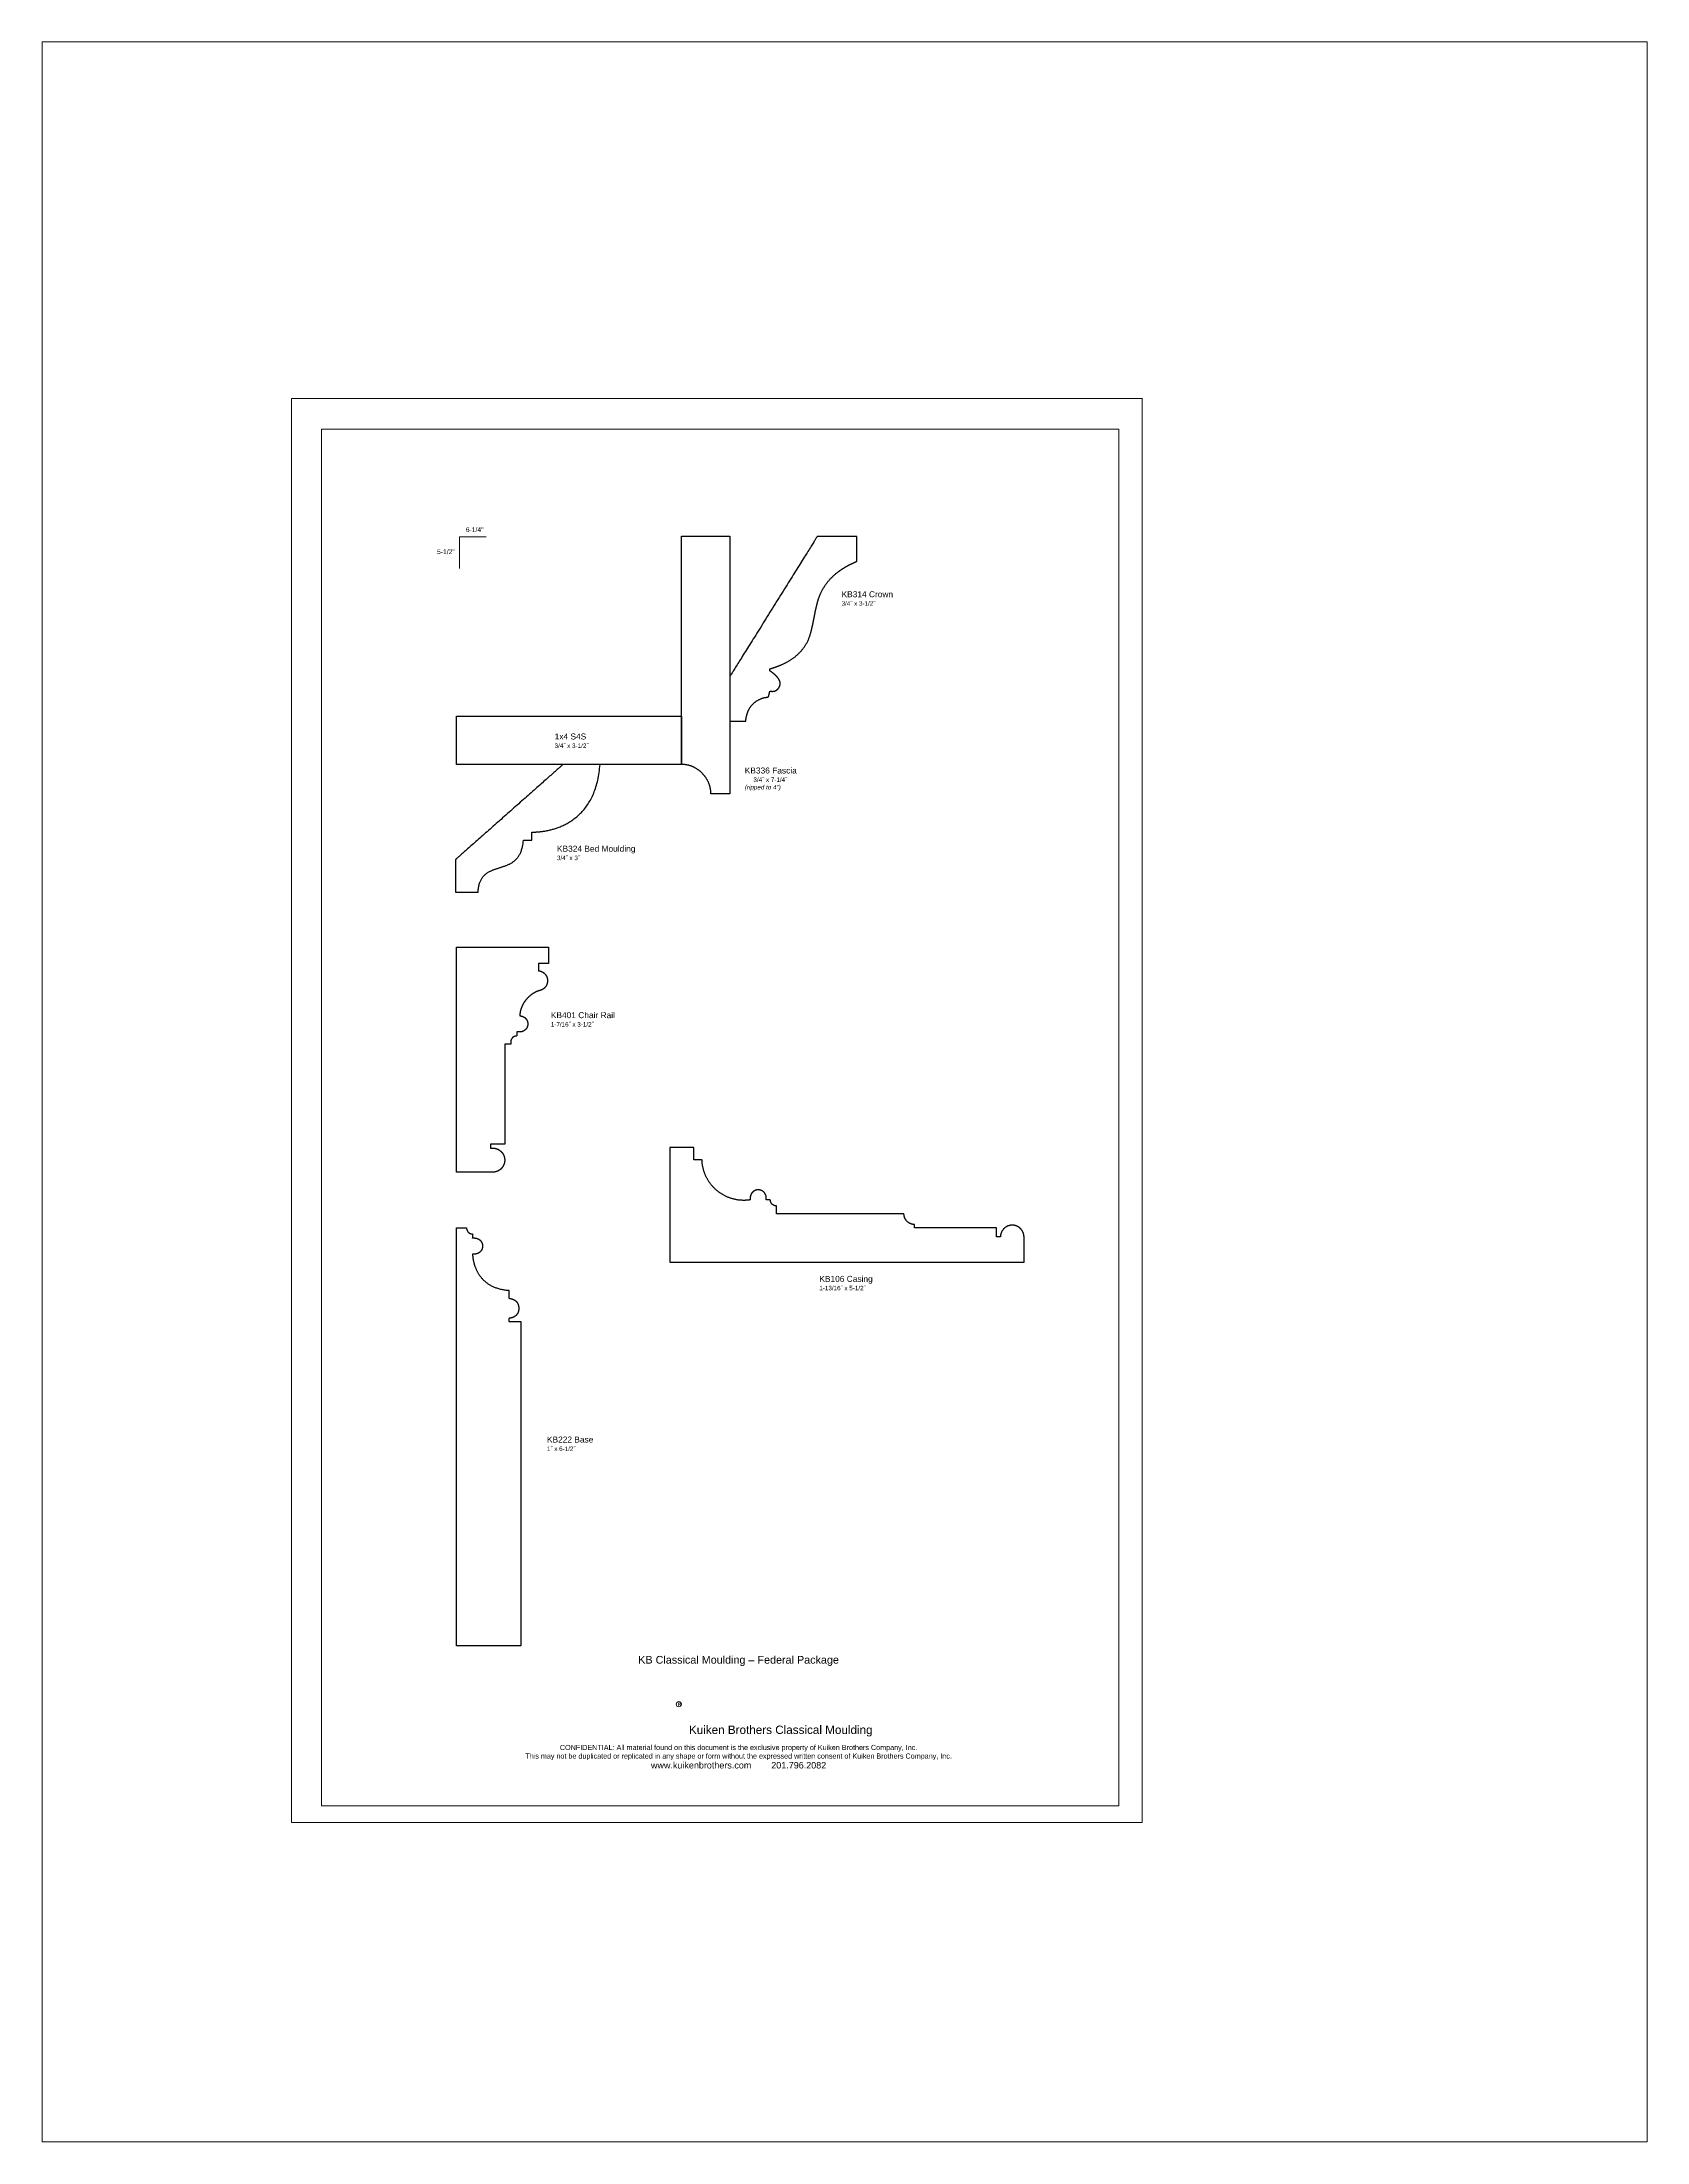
# Paper-space layout 'Layout1' of a CAD drawing. Extents: x -2.53 to 3.95, y 0.62 to 9.1.
# The model-space entities are those that its viewports show. They can reach past a viewport. Long polylines and large blocks are cut down to what shows.
import ezdxf

# ---------------------------------------------------------------- set-up
doc = ezdxf.new("R2010")
doc.units = 0
doc.header["$MEASUREMENT"] = 0
doc.layers.add('DO NOT PLOT', color=2, linetype='Continuous', plot=False)
doc.layers.add('LAYER_1', color=7, linetype='Continuous')
doc.layers.add('LAYER_10', color=7, linetype='Continuous')

# ---------------------------------------------------------------- blocks, each defined once
blk = doc.blocks.new('KB314 Crown')
at = {"layer": 'LAYER_10', "color": 7, "flags": 128}
blk.add_lwpolyline([(1.37614, 1.1967), (1.37808, 1.2028), (1.38009, 1.2089), (1.38215, 1.2151), (1.38427, 1.2213), (1.38645, 1.2275), (1.3887, 1.2338), (1.39101, 1.2401), (1.39339, 1.2465), (1.39584, 1.2528), (1.39836, 1.2593), (1.40095, 1.2657), (1.40362, 1.2722), (1.40636, 1.2787), (1.40918, 1.2852), (1.41208, 1.2918), (1.41506, 1.2984), (1.41812, 1.305), (1.42127, 1.3116), (1.4245, 1.3183), (1.42782, 1.325), (1.43123, 1.3317), (1.43472, 1.3385), (1.43832, 1.3452), (1.442, 1.352), (1.44578, 1.3588), (1.44966, 1.3656), (1.45364, 1.3725), (1.45772, 1.3793), (1.4619, 1.3862), (1.46619, 1.3931), (1.47058, 1.4), (1.47508, 1.4069), (1.47969, 1.4138), (1.48441, 1.4208), (1.48924, 1.4277), (1.49418, 1.4347), (1.49924, 1.4417), (1.50442, 1.4486), (1.50972, 1.4556), (1.51514, 1.4626), (1.52068, 1.4696), (1.52635, 1.4766), (1.53214, 1.4836), (1.53806, 1.4906), (1.54411, 1.4977), (1.55029, 1.5047), (1.5566, 1.5117), (1.56305, 1.5187), (1.56963, 1.5257), (1.57635, 1.5327), (1.58321, 1.5397), (1.59021, 1.5467), (1.59735, 1.5537), (1.60464, 1.5607), (1.61207, 1.5677), (1.61965, 1.5747), (1.62738, 1.5817), (1.63526, 1.5886), (1.6433, 1.5956), (1.65148, 1.6025), (1.65983, 1.6094), (1.66833, 1.6163), (1.67429, 1.6211), (1.67669, 1.623), (1.67911, 1.6249), (1.68155, 1.6267), (1.68399, 1.6286), (1.68645, 1.6305), (1.68892, 1.6323), (1.69141, 1.6342), (1.69391, 1.6361), (1.69642, 1.6379), (1.69895, 1.6398), (1.70149, 1.6416), (1.70404, 1.6435), (1.70661, 1.6453), (1.70919, 1.6472), (1.71178, 1.649), (1.71439, 1.6508), (1.71701, 1.6527), (1.71964, 1.6545), (1.72229, 1.6563), (1.72495, 1.6582), (1.72762, 1.66), (1.73031, 1.6618), (1.73301, 1.6636), (1.73573, 1.6654), (1.73845, 1.6672), (1.7412, 1.669), (1.74395, 1.6709), (1.74672, 1.6727), (1.74951, 1.6745), (1.7523, 1.6763), (1.75512, 1.6781), (1.75794, 1.6798), (1.76078, 1.6816), (1.76363, 1.6834), (1.7665, 1.6852), (1.76938, 1.687), (1.77227, 1.6888), (1.77518, 1.6906), (1.7781, 1.6923), (1.78104, 1.6941), (1.78399, 1.6959), (1.78696, 1.6976), (1.78993, 1.6994), (1.79293, 1.7012), (1.79593, 1.7029), (1.79895, 1.7047), (1.80199, 1.7064), (1.80504, 1.7082), (1.8081, 1.7099), (1.81118, 1.7117), (1.81427, 1.7134), (1.81738, 1.7152), (1.8205, 1.7169), (1.82363, 1.7186), (1.82678, 1.7204), (1.82994, 1.7221), (1.83312, 1.7238), (1.83631, 1.7256), (1.83952, 1.7273), (1.84274, 1.729), (1.84598, 1.7307), (1.84922, 1.7325), (1.85249, 1.7342), (1.85577, 1.7359), (1.85906, 1.7376), (1.86237, 1.7393), (1.86569, 1.741), (1.86903, 1.7427), (1.87238, 1.7444), (1.87575, 1.7461), (1.87913, 1.7478), (1.88252, 1.7495), (1.88593, 1.7512), (1.88936, 1.7529), (1.8928, 1.7546), (1.89625, 1.7563), (1.89972, 1.7579), (1.90321, 1.7596), (1.90671, 1.7613), (1.91022, 1.763), (1.91375, 1.7647), (1.91729, 1.7663), (1.92085, 1.768), (1.92443, 1.7697), (1.92802, 1.7713), (1.93162, 1.773), (1.93524, 1.7747), (1.93887, 1.7763), (1.94252, 1.778), (1.94619, 1.7796), (1.94987, 1.7813), (1.95356, 1.783), (1.95727, 1.7846), (1.96099, 1.7862), (1.96473, 1.7879), (1.96849, 1.7895), (1.97226, 1.7912), (1.97523, 1.7925), (1.97523, 1.7926), (1.97523, 1.793), (1.97523, 1.7937), (1.97523, 1.7945), (1.97523, 1.7956), (1.97523, 1.7969), (1.97523, 1.7984), (1.97523, 1.8001), (1.97523, 1.802), (1.97523, 1.8041), (1.97523, 1.8064), (1.97523, 1.8088), (1.97523, 1.8115), (1.97523, 1.8143), (1.97523, 1.8173), (1.97523, 1.8205), (1.97523, 1.8238), (1.97523, 1.8273), (1.97523, 1.8309), (1.97523, 1.8347), (1.97523, 1.8386), (1.97523, 1.8426), (1.97523, 1.8468), (1.97523, 1.8511), (1.97523, 1.8555), (1.97523, 1.8601), (1.97523, 1.8647), (1.97523, 1.8695), (1.97523, 1.8743), (1.97523, 1.8793), (1.97523, 1.8844), (1.97523, 1.8895), (1.97523, 1.8947), (1.97523, 1.9), (1.97523, 1.9054), (1.97523, 1.9108), (1.97523, 1.9163), (1.97523, 1.9219), (1.97523, 1.9275), (1.97523, 1.9332), (1.97523, 1.9389), (1.97523, 1.9446), (1.97523, 1.9504), (1.97523, 1.9562), (1.97523, 1.962), (1.97523, 1.9679), (1.97523, 1.9737), (1.97523, 1.9796), (1.97523, 1.9855), (1.97523, 1.9914), (1.97523, 1.9972), (1.97523, 2.0031), (1.97523, 2.0089), (1.97523, 2.0148), (1.97523, 2.0206), (1.97523, 2.0263), (1.97523, 2.0321), (1.97523, 2.0378), (1.97523, 2.0434), (1.97523, 2.049), (1.97523, 2.0546), (1.97523, 2.06), (1.97523, 2.0655), (1.97523, 2.0708), (1.97523, 2.0761), (1.97523, 2.0813), (1.97523, 2.0864), (1.97523, 2.0915), (1.97523, 2.0964), (1.97523, 2.1012), (1.97523, 2.106), (1.97523, 2.1106), (1.97523, 2.1151), (1.97523, 2.1195), (1.97523, 2.1238), (1.97523, 2.128), (1.97523, 2.132), (1.97523, 2.1359), (1.97523, 2.1396), (1.97523, 2.1432), (1.97523, 2.1466), (1.97523, 2.1499), (1.97523, 2.1531), (1.97523, 2.156), (1.97523, 2.1588), (1.97523, 2.1614), (1.97523, 2.1638), (1.97523, 2.1661), (1.97523, 2.1681), (1.97523, 2.17), (1.97523, 2.1717), (1.97523, 2.1731), (1.97523, 2.1743), (1.97523, 2.1754), (1.97523, 2.1762), (1.97523, 2.1768), (1.97523, 2.1771), (1.97523, 2.1772), (1.97504, 2.1772), (1.97448, 2.1772), (1.97354, 2.1772), (1.97225, 2.1772), (1.97061, 2.1772), (1.96862, 2.1772), (1.96629, 2.1772), (1.96364, 2.1772), (1.96067, 2.1772), (1.95738, 2.1772), (1.95379, 2.1772), (1.9499, 2.1772), (1.94572, 2.1772), (1.94126, 2.1772), (1.93653, 2.1772), (1.93153, 2.1772), (1.92627, 2.1772), (1.92076, 2.1772), (1.91501, 2.1772), (1.90902, 2.1772), (1.90281, 2.1772), (1.89638, 2.1772), (1.88974, 2.1772), (1.88289, 2.1772), (1.87585, 2.1772), (1.86861, 2.1772), (1.8612, 2.1772), (1.85362, 2.1772), (1.84587, 2.1772), (1.83796, 2.1772), (1.82991, 2.1772), (1.82171, 2.1772), (1.81339, 2.1772), (1.80493, 2.1772), (1.79636, 2.1772), (1.78768, 2.1772), (1.77889, 2.1772), (1.77001, 2.1772), (1.76105, 2.1772), (1.752, 2.1772), (1.74289, 2.1772), (1.73371, 2.1772), (1.72447, 2.1772), (1.71519, 2.1772), (1.70587, 2.1772), (1.69651, 2.1772), (1.68714, 2.1772), (1.67774, 2.1772), (1.66834, 2.1772), (1.65893, 2.1772), (1.64954, 2.1772), (1.64015, 2.1772), (1.63079, 2.1772), (1.62147, 2.1772), (1.61217, 2.1772), (1.60293, 2.1772), (1.59374, 2.1772), (1.58461, 2.1772), (1.57555, 2.1772), (1.56656, 2.1772), (1.55766, 2.1772), (1.54886, 2.1772), (1.54015, 2.1772), (1.53156, 2.1772), (1.52308, 2.1772), (1.51472, 2.1772), (1.5065, 2.1772), (1.49841, 2.1772), (1.49047, 2.1772), (1.48269, 2.1772), (1.47507, 2.1772), (1.46762, 2.1772), (1.46035, 2.1772), (1.45327, 2.1772), (1.44638, 2.1772), (1.43969, 2.1772), (1.43321, 2.1772), (1.42695, 2.1772), (1.42091, 2.1772), (1.41511, 2.1772), (1.40955, 2.1772), (1.40424, 2.1772), (1.39918, 2.1772), (1.39439, 2.1772), (1.38987, 2.1772), (1.38563, 2.1772), (1.38168, 2.1772), (1.37802, 2.1772), (1.37467, 2.1772), (1.37163, 2.1772), (1.36891, 2.1772), (1.36651, 2.1772), (1.36445, 2.1772), (1.36273, 2.1772), (1.36136, 2.1772), (1.36035, 2.1772), (1.35971, 2.1772), (1.35944, 2.1772), (1.35917, 2.1768), (1.3581, 2.1751), (1.35621, 2.1721), (1.35352, 2.1678), (1.35006, 2.1622), (1.34583, 2.1555), (1.34086, 2.1475), (1.33515, 2.1384), (1.32874, 2.1281), (1.32163, 2.1167), (1.31384, 2.1042), (1.3054, 2.0907), (1.29631, 2.0762), (1.2866, 2.0606), (1.27627, 2.0441), (1.26536, 2.0266), (1.25387, 2.0082), (1.24183, 1.9889), (1.22925, 1.9688), (1.21614, 1.9478), (1.20253, 1.926), (1.18844, 1.9034), (1.17387, 1.8801), (1.15885, 1.856), (1.14339, 1.8313), (1.12752, 1.8058), (1.11124, 1.7798), (1.09458, 1.7531), (1.07755, 1.7258), (1.06017, 1.698), (1.04246, 1.6696), (1.02443, 1.6407), (1.0061, 1.6114), (0.9875, 1.5816), (0.96863, 1.5514), (0.94951, 1.5208), (0.93016, 1.4898), (0.91061, 1.4584), (0.89085, 1.4268), (0.87092, 1.3949), (0.85083, 1.3627), (0.8306, 1.3303), (0.81024, 1.2977), (0.78977, 1.2649), (0.7692, 1.232), (0.74857, 1.1989), (0.72788, 1.1658), (0.70714, 1.1326), (0.68639, 1.0994), (0.66563, 1.0661), (0.64488, 1.0329), (0.62416, 0.9997), (0.60348, 0.9666), (0.58287, 0.9336), (0.56234, 0.9007), (0.54191, 0.868), (0.52159, 0.8354), (0.5014, 0.8031), (0.48137, 0.771), (0.4615, 0.7392), (0.44181, 0.7077), (0.42233, 0.6765), (0.40306, 0.6456), (0.38403, 0.6151), (0.36525, 0.5851), (0.34674, 0.5554), (0.32852, 0.5262), (0.31061, 0.4976), (0.29301, 0.4694), (0.27576, 0.4417), (0.25886, 0.4147), (0.24233, 0.3882), (0.22619, 0.3624), (0.21047, 0.3372), (0.19516, 0.3127), (0.1803, 0.2889), (0.1659, 0.2658), (0.15197, 0.2435), (0.13854, 0.222), (0.12562, 0.2013), (0.11323, 0.1815), (0.10138, 0.1625), (0.0901, 0.1444), (0.0794, 0.1273), (0.06929, 0.1111), (0.0598, 0.0959), (0.05094, 0.0817), (0.04272, 0.0685), (0.03518, 0.0565), (0.02832, 0.0455), (0.02215, 0.0356), (0.01671, 0.0269), (0.012, 0.0193), (0.00804, 0.013), (0.00485, 0.0079), (0.00245, 0.004), (0.00085, 0.0015), (0.00008, 0.0002), (0, 0), (0, -0.0004), (0, -0.0013), (0, -0.0026), (0, -0.0043), (0, -0.0063), (0, -0.0088), (0, -0.0116), (0, -0.0148), (0, -0.0184), (0, -0.0223), (0, -0.0265), (0, -0.0311), (0, -0.036), (0, -0.0412), (0, -0.0467), (0, -0.0525), (0, -0.0585), (0, -0.0649), (0, -0.0715), (0, -0.0784), (0, -0.0856), (0, -0.093), (0, -0.1006), (0, -0.1084), (0, -0.1165), (0, -0.1247), (0, -0.1332), (0, -0.1418), (0, -0.1507), (0, -0.1597), (0, -0.1688), (0, -0.1781), (0, -0.1876), (0, -0.1972), (0, -0.2069), (0, -0.2168), (0, -0.2267), (0, -0.2368), (0, -0.2469), (0, -0.2572), (0, -0.2675), (0, -0.2779), (0, -0.2883), (0, -0.2988), (0, -0.3093), (0, -0.3199), (0, -0.3304), (0, -0.341), (0, -0.3516), (0, -0.3622), (0, -0.3728), (0, -0.3833), (0, -0.3938), (0, -0.4043), (0, -0.4148), (0, -0.4251), (0, -0.4355), (0, -0.4457), (0, -0.4559), (0, -0.4659), (0, -0.4759), (0, -0.4857), (0, -0.4955), (0, -0.5051), (0, -0.5146), (0, -0.5239), (0, -0.5331), (0, -0.5421), (0, -0.5509), (0, -0.5596), (0, -0.5681), (0, -0.5763), (0, -0.5844), (0, -0.5923), (0, -0.5999), (0, -0.6073), (0, -0.6144), (0, -0.6214), (0, -0.628), (0, -0.6344), (0, -0.6405), (0, -0.6463), (0, -0.6518), (0, -0.6571), (0, -0.662), (0, -0.6666), (0, -0.6708), (0, -0.6747), (0, -0.6783), (0, -0.6815), (0, -0.6844), (0, -0.6869), (0, -0.689), (0, -0.6907), (0, -0.692), (0, -0.6929), (0, -0.6934), (0.00001, -0.6935), (0.00014, -0.6935), (0.00042, -0.6935), (0.00085, -0.6935), (0.00143, -0.6935), (0.00214, -0.6935), (0.003, -0.6935), (0.00399, -0.6935), (0.00511, -0.6935), (0.00636, -0.6935), (0.00773, -0.6935), (0.00923, -0.6935), (0.01085, -0.6935), (0.01258, -0.6935), (0.01443, -0.6935), (0.01639, -0.6935), (0.01845, -0.6935), (0.02062, -0.6935), (0.02288, -0.6935), (0.02525, -0.6935), (0.0277, -0.6935), (0.03025, -0.6935), (0.03289, -0.6935), (0.03561, -0.6935), (0.03841, -0.6935), (0.04129, -0.6935), (0.04425, -0.6935), (0.04728, -0.6935), (0.05037, -0.6935), (0.05353, -0.6935), (0.05676, -0.6935), (0.06004, -0.6935), (0.06338, -0.6935), (0.06677, -0.6935), (0.07021, -0.6935), (0.0737, -0.6935), (0.07723, -0.6935), (0.08081, -0.6935), (0.08442, -0.6935), (0.08806, -0.6935), (0.09173, -0.6935), (0.09543, -0.6935), (0.09916, -0.6935), (0.10291, -0.6935), (0.10667, -0.6935), (0.11046, -0.6935), (0.11425, -0.6935), (0.11805, -0.6935), (0.12186, -0.6935), (0.12567, -0.6935), (0.12947, -0.6935), (0.13328, -0.6935), (0.13708, -0.6935), (0.14086, -0.6935), (0.14464, -0.6935), (0.14839, -0.6935), (0.15213, -0.6935), (0.15585, -0.6935), (0.15953, -0.6935), (0.16319, -0.6935), (0.16682, -0.6935), (0.17041, -0.6935), (0.17396, -0.6935), (0.17747, -0.6935), (0.18094, -0.6935), (0.18436, -0.6935), (0.18772, -0.6935), (0.19104, -0.6935), (0.19429, -0.6935), (0.19748, -0.6935), (0.20061, -0.6935), (0.20367, -0.6935), (0.20667, -0.6935), (0.20958, -0.6935), (0.21243, -0.6935), (0.21519, -0.6935), (0.21787, -0.6935), (0.22046, -0.6935), (0.22296, -0.6935), (0.22537, -0.6935), (0.22769, -0.6935), (0.22991, -0.6935), (0.23202, -0.6935), (0.23403, -0.6935), (0.23593, -0.6935), (0.23772, -0.6935), (0.2394, -0.6935), (0.24096, -0.6935), (0.2424, -0.6935), (0.24371, -0.6935), (0.24489, -0.6935), (0.24595, -0.6935), (0.24687, -0.6935), (0.24766, -0.6935), (0.2483, -0.6935), (0.24881, -0.6935), (0.24916, -0.6935), (0.24937, -0.6935), (0.24943, -0.6935), (0.24943, -0.6934), (0.24943, -0.693), (0.24944, -0.6925), (0.24945, -0.6917), (0.24947, -0.6908), (0.2495, -0.6897), (0.24955, -0.6884), (0.2496, -0.6869), (0.24968, -0.6853), (0.24978, -0.6834), (0.2499, -0.6814), (0.25004, -0.6793), (0.25021, -0.677), (0.25041, -0.6745), (0.25064, -0.6719), (0.2509, -0.6691), (0.2512, -0.6662), (0.25154, -0.6631), (0.25192, -0.6599), (0.25234, -0.6566), (0.2528, -0.6531), (0.25331, -0.6495), (0.25387, -0.6458), (0.25448, -0.642), (0.25515, -0.6381), (0.25587, -0.634), (0.25665, -0.6299), (0.25748, -0.6257), (0.25839, -0.6213), (0.25935, -0.6169), (0.26039, -0.6124), (0.26149, -0.6077), (0.26266, -0.6031), (0.26391, -0.5983), (0.26524, -0.5935), (0.26664, -0.5885), (0.26813, -0.5836), (0.26969, -0.5785), (0.27134, -0.5735), (0.27308, -0.5683), (0.27491, -0.5631), (0.27683, -0.5579), (0.27885, -0.5526), (0.28096, -0.5473), (0.28317, -0.542), (0.28548, -0.5366), (0.2879, -0.5312), (0.29042, -0.5258), (0.29304, -0.5204), (0.29578, -0.5149), (0.29863, -0.5094), (0.3016, -0.504), (0.30468, -0.4985), (0.30788, -0.4931), (0.3112, -0.4876), (0.31464, -0.4822), (0.31821, -0.4768), (0.32191, -0.4714), (0.32574, -0.466), (0.3297, -0.4606), (0.3338, -0.4553), (0.33803, -0.45), (0.3424, -0.4448), (0.34692, -0.4395), (0.35157, -0.4344), (0.35638, -0.4293), (0.36133, -0.4242), (0.36643, -0.4192), (0.37169, -0.4143), (0.3771, -0.4094), (0.38267, -0.4046), (0.38839, -0.3999), (0.39428, -0.3953), (0.40033, -0.3907), (0.40655, -0.3863), (0.41294, -0.3819), (0.4195, -0.3776), (0.42623, -0.3734), (0.43314, -0.3693), (0.44022, -0.3654), (0.44749, -0.3615), (0.45493, -0.3578), (0.46257, -0.3541), (0.47038, -0.3506), (0.47839, -0.3472), (0.48659, -0.344), (0.49498, -0.3409), (0.50356, -0.3379), (0.51235, -0.3351), (0.52133, -0.3324), (0.53052, -0.3298), (0.53991, -0.3275), (0.54951, -0.3252), (0.55932, -0.3232), (0.56933, -0.3213), (0.57957, -0.3196), (0.59002, -0.318), (0.60068, -0.3167), (0.60146, -0.3165), (0.60148, -0.3165), (0.60151, -0.3163), (0.60156, -0.3161), (0.60162, -0.3159), (0.6017, -0.3156), (0.60179, -0.3153), (0.60189, -0.3149), (0.602, -0.3144), (0.60212, -0.3139), (0.60226, -0.3134), (0.60241, -0.3128), (0.60257, -0.3122), (0.60274, -0.3115), (0.60292, -0.3108), (0.60311, -0.3101), (0.60331, -0.3093), (0.60352, -0.3085), (0.60374, -0.3076), (0.60396, -0.3067), (0.6042, -0.3058), (0.60444, -0.3048), (0.6047, -0.3039), (0.60496, -0.3028), (0.60523, -0.3018), (0.6055, -0.3007), (0.60578, -0.2996), (0.60607, -0.2985), (0.60637, -0.2973), (0.60667, -0.2961), (0.60698, -0.2949), (0.60729, -0.2937), (0.60761, -0.2925), (0.60793, -0.2912), (0.60826, -0.2899), (0.60859, -0.2886), (0.60892, -0.2873), (0.60926, -0.286), (0.6096, -0.2846), (0.60995, -0.2833), (0.6103, -0.2819), (0.61065, -0.2806), (0.611, -0.2792), (0.61135, -0.2778), (0.61171, -0.2764), (0.61207, -0.275), (0.61242, -0.2736), (0.61278, -0.2722), (0.61314, -0.2708), (0.6135, -0.2694), (0.61386, -0.268), (0.61422, -0.2666), (0.61457, -0.2652), (0.61493, -0.2638), (0.61529, -0.2624), (0.61564, -0.261), (0.61599, -0.2596), (0.61634, -0.2583), (0.61668, -0.2569), (0.61703, -0.2556), (0.61737, -0.2542), (0.6177, -0.2529), (0.61804, -0.2516), (0.61836, -0.2503), (0.61869, -0.2491), (0.61901, -0.2478), (0.61932, -0.2466), (0.61963, -0.2454), (0.61993, -0.2442), (0.62023, -0.243), (0.62052, -0.2419), (0.62081, -0.2408), (0.62109, -0.2397), (0.62136, -0.2386), (0.62162, -0.2376), (0.62188, -0.2366), (0.62212, -0.2356), (0.62236, -0.2347), (0.62259, -0.2338), (0.62282, -0.2329), (0.62303, -0.2321), (0.62323, -0.2313), (0.62343, -0.2305), (0.62361, -0.2298), (0.62378, -0.2291), (0.62395, -0.2285), (0.6241, -0.2279), (0.62424, -0.2273), (0.62437, -0.2268), (0.62448, -0.2264), (0.62459, -0.2259), (0.62468, -0.2256), (0.62476, -0.2253), (0.62483, -0.225), (0.62488, -0.2248), (0.62492, -0.2246), (0.62495, -0.2245), (0.62496, -0.2245), (0.62498, -0.2245), (0.62506, -0.2245), (0.62521, -0.2246), (0.62543, -0.2246), (0.62572, -0.2247), (0.62607, -0.2248), (0.62649, -0.225), (0.62697, -0.2251), (0.62751, -0.2252), (0.6281, -0.2254), (0.62876, -0.2256), (0.62948, -0.2257), (0.63025, -0.2259), (0.63108, -0.2261), (0.63197, -0.2263), (0.6329, -0.2265), (0.63389, -0.2267), (0.63493, -0.2269), (0.63602, -0.2271), (0.63716, -0.2273), (0.63834, -0.2275), (0.63957, -0.2277), (0.64085, -0.2279), (0.64217, -0.2281), (0.64353, -0.2283), (0.64493, -0.2285), (0.64638, -0.2286), (0.64786, -0.2288), (0.64938, -0.2289), (0.65094, -0.2291), (0.65253, -0.2292), (0.65416, -0.2293), (0.65582, -0.2294), (0.65751, -0.2294), (0.65923, -0.2295), (0.66099, -0.2295), (0.66277, -0.2295), (0.66458, -0.2295), (0.66641, -0.2294), (0.66827, -0.2293), (0.67015, -0.2292), (0.67206, -0.2291), (0.67399, -0.2289), (0.67594, -0.2288), (0.6779, -0.2285), (0.67989, -0.2283), (0.68189, -0.228), (0.68391, -0.2277), (0.68594, -0.2273), (0.68798, -0.2269), (0.69004, -0.2264), (0.69211, -0.226), (0.69418, -0.2254), (0.69627, -0.2249), (0.69836, -0.2242), (0.70046, -0.2236), (0.70256, -0.2229), (0.70467, -0.2221), (0.70678, -0.2213), (0.70889, -0.2204), (0.711, -0.2195), (0.71311, -0.2186), (0.71522, -0.2175), (0.71733, -0.2165), (0.71943, -0.2153), (0.72152, -0.2141), (0.72361, -0.2129), (0.72569, -0.2115), (0.72776, -0.2102), (0.72982, -0.2087), (0.73187, -0.2072), (0.73391, -0.2056), (0.73593, -0.204), (0.73794, -0.2023), (0.73993, -0.2005), (0.7419, -0.1987), (0.74386, -0.1967), (0.74579, -0.1947), (0.74771, -0.1927), (0.7496, -0.1905), (0.75147, -0.1883), (0.75331, -0.186), (0.75513, -0.1836), (0.75692, -0.1811), (0.75869, -0.1786), (0.76042, -0.1759), (0.76213, -0.1732), (0.7638, -0.1704), (0.76544, -0.1675), (0.76704, -0.1645), (0.76862, -0.1614), (0.77015, -0.1583), (0.77165, -0.155), (0.77311, -0.1516), (0.77452, -0.1482), (0.7759, -0.1446), (0.77724, -0.141), (0.77853, -0.1372), (0.77962, -0.1338), (0.78045, -0.1308), (0.78118, -0.1278), (0.7818, -0.1247), (0.78232, -0.1217), (0.78273, -0.1187), (0.78304, -0.1157), (0.78326, -0.1127), (0.78338, -0.1097), (0.7834, -0.1067), (0.78333, -0.1037), (0.78317, -0.1007), (0.78292, -0.0977), (0.78258, -0.0947), (0.78216, -0.0918), (0.78165, -0.0888), (0.78106, -0.0858), (0.78038, -0.0829), (0.77963, -0.08), (0.77881, -0.077), (0.7779, -0.0741), (0.77693, -0.0712), (0.77588, -0.0683), (0.77476, -0.0654), (0.77358, -0.0626), (0.77233, -0.0597), (0.77101, -0.0568), (0.76963, -0.054), (0.76819, -0.0512), (0.7667, -0.0484), (0.76514, -0.0456), (0.76353, -0.0428), (0.76187, -0.04), (0.76015, -0.0373), (0.75839, -0.0345), (0.75658, -0.0318), (0.75472, -0.0291), (0.75281, -0.0264), (0.75087, -0.0238), (0.74888, -0.0211), (0.74686, -0.0185), (0.74479, -0.0159), (0.7427, -0.0133), (0.74056, -0.0107), (0.7384, -0.0081), (0.73621, -0.0056), (0.73399, -0.0031), (0.73174, -0.0006), (0.72947, 0.0019), (0.72717, 0.0043), (0.72486, 0.0068), (0.72252, 0.0092), (0.72017, 0.0115), (0.7178, 0.0139), (0.71542, 0.0162), (0.71303, 0.0185), (0.71062, 0.0208), (0.70821, 0.0231), (0.7058, 0.0253), (0.70337, 0.0275), (0.70095, 0.0297), (0.69852, 0.0319), (0.6961, 0.034), (0.69368, 0.0361), (0.69126, 0.0382), (0.68885, 0.0402), (0.68644, 0.0422), (0.68405, 0.0442), (0.68167, 0.0461), (0.6793, 0.0481), (0.67695, 0.05), (0.67461, 0.0518), (0.67229, 0.0536), (0.67, 0.0554), (0.66772, 0.0572), (0.66547, 0.0589), (0.66325, 0.0606), (0.66106, 0.0623), (0.65889, 0.0639), (0.65676, 0.0655), (0.65466, 0.0671), (0.65259, 0.0686), (0.65056, 0.0701), (0.64857, 0.0715), (0.64663, 0.073), (0.64472, 0.0743), (0.64286, 0.0757), (0.64104, 0.077), (0.63927, 0.0782), (0.63755, 0.0795), (0.63589, 0.0807), (0.63427, 0.0818), (0.63272, 0.0829), (0.63121, 0.084), (0.62977, 0.085), (0.62839, 0.086), (0.62707, 0.0869), (0.62581, 0.0878), (0.62496, 0.0884), (0.62496, 0.0884), (0.62496, 0.0885), (0.62496, 0.0885), (0.62496, 0.0886), (0.62496, 0.0887), (0.62496, 0.0888), (0.62496, 0.0889), (0.62496, 0.089), (0.62496, 0.0892), (0.62496, 0.0894), (0.62496, 0.0895), (0.62496, 0.0897), (0.62496, 0.09), (0.62496, 0.0902), (0.62496, 0.0904), (0.62496, 0.0907), (0.62496, 0.0909), (0.62496, 0.0912), (0.62496, 0.0915), (0.62496, 0.0918), (0.62496, 0.0921), (0.62496, 0.0924), (0.62496, 0.0928), (0.62496, 0.0931), (0.62496, 0.0935), (0.62496, 0.0938), (0.62496, 0.0942), (0.62496, 0.0946), (0.62496, 0.095), (0.62496, 0.0953), (0.62496, 0.0958), (0.62496, 0.0962), (0.62496, 0.0966), (0.62496, 0.097), (0.62496, 0.0974), (0.62496, 0.0979), (0.62496, 0.0983), (0.62496, 0.0987), (0.62496, 0.0992), (0.62496, 0.0996), (0.62496, 0.1001), (0.62496, 0.1005), (0.62496, 0.101), (0.62496, 0.1015), (0.62496, 0.1019), (0.62496, 0.1024), (0.62496, 0.1028), (0.62496, 0.1033), (0.62496, 0.1038), (0.62496, 0.1042), (0.62496, 0.1047), (0.62496, 0.1052), (0.62496, 0.1056), (0.62496, 0.1061), (0.62496, 0.1066), (0.62496, 0.107), (0.62496, 0.1075), (0.62496, 0.1079), (0.62496, 0.1084), (0.62496, 0.1088), (0.62496, 0.1093), (0.62496, 0.1097), (0.62496, 0.1101), (0.62496, 0.1106), (0.62496, 0.111), (0.62496, 0.1114), (0.62496, 0.1118), (0.62496, 0.1122), (0.62496, 0.1126), (0.62496, 0.113), (0.62496, 0.1133), (0.62496, 0.1137), (0.62496, 0.1141), (0.62496, 0.1144), (0.62496, 0.1148), (0.62496, 0.1151), (0.62496, 0.1154), (0.62496, 0.1157), (0.62496, 0.116), (0.62496, 0.1163), (0.62496, 0.1166), (0.62496, 0.1168), (0.62496, 0.1171), (0.62496, 0.1173), (0.62496, 0.1175), (0.62496, 0.1177), (0.62496, 0.1179), (0.62496, 0.1181), (0.62496, 0.1183), (0.62496, 0.1184), (0.62496, 0.1185), (0.62496, 0.1186), (0.62496, 0.1187), (0.62496, 0.1188), (0.62496, 0.1189), (0.62496, 0.1189), (0.62496, 0.119), (0.62527, 0.1191), (0.62967, 0.1206), (0.63423, 0.1222), (0.63892, 0.1238), (0.64375, 0.1255), (0.64872, 0.1272), (0.65383, 0.1289), (0.65906, 0.1307), (0.66442, 0.1325), (0.6699, 0.1343), (0.6755, 0.1362), (0.68122, 0.1382), (0.68705, 0.1402), (0.69299, 0.1423), (0.69903, 0.1444), (0.70519, 0.1465), (0.71144, 0.1487), (0.71779, 0.151), (0.72423, 0.1533), (0.73076, 0.1557), (0.73739, 0.1582), (0.74409, 0.1607), (0.75088, 0.1633), (0.75775, 0.166), (0.76469, 0.1687), (0.7717, 0.1715), (0.77878, 0.1743), (0.78592, 0.1773), (0.79313, 0.1803), (0.8004, 0.1834), (0.80772, 0.1866), (0.81509, 0.1898), (0.82251, 0.1932), (0.82998, 0.1966), (0.83749, 0.2001), (0.84504, 0.2037), (0.85263, 0.2074), (0.86025, 0.2112), (0.8679, 0.215), (0.87557, 0.219), (0.88327, 0.2231), (0.89099, 0.2272), (0.89873, 0.2315), (0.90648, 0.2358), (0.91424, 0.2403), (0.922, 0.2449), (0.92978, 0.2495), (0.93755, 0.2543), (0.94532, 0.2592), (0.95308, 0.2642), (0.96084, 0.2693), (0.96858, 0.2746), (0.97631, 0.2799), (0.98402, 0.2854), (0.99171, 0.291), (0.99937, 0.2967), (1.007, 0.3025), (1.01461, 0.3085), (1.02218, 0.3145), (1.02971, 0.3207), (1.0372, 0.3271), (1.04464, 0.3335), (1.05204, 0.3401), (1.05939, 0.3469), (1.06668, 0.3538), (1.07392, 0.3608), (1.08109, 0.3679), (1.08821, 0.3752), (1.09525, 0.3826), (1.10223, 0.3902), (1.10913, 0.3979), (1.11596, 0.4058), (1.12271, 0.4138), (1.12937, 0.422), (1.13595, 0.4303), (1.14244, 0.4388), (1.14883, 0.4475), (1.15513, 0.4563), (1.16134, 0.4652), (1.16744, 0.4743), (1.17343, 0.4836), (1.17932, 0.4931), (1.18509, 0.5027), (1.19075, 0.5125), (1.19629, 0.5224), (1.20171, 0.5325), (1.207, 0.5428), (1.21217, 0.5533), (1.21721, 0.5639), (1.22211, 0.5748), (1.22687, 0.5858), (1.2315, 0.597), (1.23598, 0.6083), (1.24031, 0.6199), (1.24449, 0.6316), (1.24852, 0.6435), (1.25239, 0.6557), (1.2561, 0.668), (1.25965, 0.6805), (1.26078, 0.6848), (1.26151, 0.6876), (1.26224, 0.6905), (1.26296, 0.6933), (1.26368, 0.6961), (1.26439, 0.6989), (1.2651, 0.7018), (1.2658, 0.7045), (1.2665, 0.7073), (1.26719, 0.7101), (1.26788, 0.7129), (1.26856, 0.7156), (1.26924, 0.7184), (1.26992, 0.7211), (1.27059, 0.7239), (1.27126, 0.7266), (1.27192, 0.7293), (1.27258, 0.7321), (1.27324, 0.7348), (1.2739, 0.7375), (1.27455, 0.7403), (1.2752, 0.743), (1.27585, 0.7457), (1.27649, 0.7484), (1.27714, 0.7512), (1.27778, 0.7539), (1.27842, 0.7567), (1.27906, 0.7594), (1.2797, 0.7622), (1.28033, 0.7649), (1.28097, 0.7677), (1.2816, 0.7705), (1.28223, 0.7733), (1.28287, 0.7761), (1.2835, 0.7789), (1.28413, 0.7817), (1.28477, 0.7845), (1.2854, 0.7874), (1.28603, 0.7902), (1.28667, 0.7931), (1.2873, 0.796), (1.28794, 0.7989), (1.28857, 0.8018), (1.28921, 0.8047), (1.28985, 0.8077), (1.29049, 0.8107), (1.29113, 0.8137), (1.29178, 0.8167), (1.29242, 0.8197), (1.29307, 0.8228), (1.29372, 0.8259), (1.29438, 0.829), (1.29503, 0.8321), (1.29569, 0.8353), (1.29636, 0.8385), (1.29702, 0.8417), (1.29769, 0.8449), (1.29836, 0.8482), (1.29904, 0.8515), (1.29972, 0.8549), (1.30041, 0.8582), (1.3011, 0.8616), (1.30179, 0.865), (1.30249, 0.8685), (1.30319, 0.872), (1.3039, 0.8755), (1.30462, 0.8791), (1.30534, 0.8827), (1.30606, 0.8863), (1.30679, 0.89), (1.30753, 0.8937), (1.30827, 0.8975), (1.30902, 0.9013), (1.30977, 0.9051), (1.31054, 0.909), (1.3113, 0.9129), (1.31208, 0.9169), (1.31286, 0.9209), (1.31365, 0.925), (1.31445, 0.9291), (1.31525, 0.9332), (1.31607, 0.9374), (1.31689, 0.9417), (1.31772, 0.946), (1.31855, 0.9503), (1.3194, 0.9547), (1.32025, 0.9592), (1.32112, 0.9637), (1.32199, 0.9682), (1.32287, 0.9728), (1.32376, 0.9775), (1.32466, 0.9822), (1.32557, 0.987), (1.32649, 0.9918), (1.32742, 0.9967), (1.32836, 1.0017), (1.32931, 1.0067), (1.33027, 1.0118), (1.33126, 1.0162), (1.33225, 1.0203), (1.33323, 1.0245), (1.33422, 1.0287), (1.33521, 1.0331), (1.33621, 1.0374), (1.33721, 1.0419), (1.33822, 1.0464), (1.33923, 1.051), (1.34026, 1.0557), (1.3413, 1.0604), (1.34235, 1.0652), (1.34342, 1.07), (1.34451, 1.0749), (1.34561, 1.0799), (1.34674, 1.0849), (1.34788, 1.09), (1.34906, 1.0952), (1.35025, 1.1004), (1.35148, 1.1056), (1.35273, 1.111), (1.35402, 1.1163), (1.35533, 1.1218), (1.35668, 1.1272), (1.35807, 1.1328), (1.35949, 1.1383), (1.36095, 1.144), (1.36246, 1.1496), (1.364, 1.1554), (1.36559, 1.1611), (1.36722, 1.167), (1.36891, 1.1728), (1.37064, 1.1787), (1.37242, 1.1847), (1.37425, 1.1907)], close=True, dxfattribs=at)
blk = doc.blocks.new('KB336 Fascia (ripped)')
at = {"layer": 'LAYER_10', "color": 7, "flags": 128}
blk.add_lwpolyline([(0, 2.3838), (0, 2.4328), (0, 2.4813), (0, 2.5293), (0, 2.5767), (0, 2.6234), (0, 2.6695), (0, 2.7148), (0, 2.7594), (0, 2.8032), (0, 2.8462), (0, 2.8883), (0, 2.9294), (0, 2.9697), (0, 3.0089), (0, 3.0471), (0, 3.0842), (0, 3.1202), (0, 3.1551), (0, 3.1887), (0, 3.2211), (0, 3.2523), (0, 3.2821), (0, 3.3106), (0, 3.3377), (0, 3.3634), (0, 3.3876), (0, 3.4103), (0, 3.4314), (0, 3.4509), (0, 3.4688), (0, 3.485), (0, 3.4996), (0, 3.5123), (0, 3.5233), (0, 3.5324), (0, 3.5397), (0, 3.5451), (0, 3.5485), (0, 3.5499), (0.00014, 3.5499), (0.00069, 3.5499), (0.00166, 3.5499), (0.00303, 3.5499), (0.00481, 3.5499), (0.00697, 3.5499), (0.00952, 3.5499), (0.01244, 3.5499), (0.01573, 3.5499), (0.01937, 3.5499), (0.02336, 3.5499), (0.02769, 3.5499), (0.03235, 3.5499), (0.03733, 3.5499), (0.04263, 3.5499), (0.04824, 3.5499), (0.05414, 3.5499), (0.06033, 3.5499), (0.0668, 3.5499), (0.07355, 3.5499), (0.08055, 3.5499), (0.08782, 3.5499), (0.09533, 3.5499), (0.10308, 3.5499), (0.11106, 3.5499), (0.11926, 3.5499), (0.12767, 3.5499), (0.13629, 3.5499), (0.14511, 3.5499), (0.15411, 3.5499), (0.1633, 3.5499), (0.17265, 3.5499), (0.18217, 3.5499), (0.19184, 3.5499), (0.20166, 3.5499), (0.21162, 3.5499), (0.2217, 3.5499), (0.2319, 3.5499), (0.24222, 3.5499), (0.25264, 3.5499), (0.26316, 3.5499), (0.27376, 3.5499), (0.28444, 3.5499), (0.29519, 3.5499), (0.30601, 3.5499), (0.31687, 3.5499), (0.32778, 3.5499), (0.33873, 3.5499), (0.3497, 3.5499), (0.3607, 3.5499), (0.3717, 3.5499), (0.38271, 3.5499), (0.39371, 3.5499), (0.4047, 3.5499), (0.41566, 3.5499), (0.4266, 3.5499), (0.43749, 3.5499), (0.44834, 3.5499), (0.45912, 3.5499), (0.46985, 3.5499), (0.4805, 3.5499), (0.49107, 3.5499), (0.50155, 3.5499), (0.51193, 3.5499), (0.5222, 3.5499), (0.53236, 3.5499), (0.54239, 3.5499), (0.55229, 3.5499), (0.56205, 3.5499), (0.57166, 3.5499), (0.58112, 3.5499), (0.5904, 3.5499), (0.59952, 3.5499), (0.60845, 3.5499), (0.61719, 3.5499), (0.62572, 3.5499), (0.63406, 3.5499), (0.64217, 3.5499), (0.65006, 3.5499), (0.65771, 3.5499), (0.66513, 3.5499), (0.67229, 3.5499), (0.67919, 3.5499), (0.68583, 3.5499), (0.69219, 3.5499), (0.69827, 3.5499), (0.70405, 3.5499), (0.70953, 3.5499), (0.71471, 3.5499), (0.71956, 3.5499), (0.72409, 3.5499), (0.72829, 3.5499), (0.73214, 3.5499), (0.73564, 3.5499), (0.73878, 3.5499), (0.74155, 3.5499), (0.74395, 3.5499), (0.74596, 3.5499), (0.74757, 3.5499), (0.74879, 3.5499), (0.74959, 3.5499), (0.74997, 3.5499), (0.75001, 3.5495), (0.75001, 3.547), (0.75001, 3.5423), (0.75001, 3.5354), (0.75001, 3.5263), (0.75001, 3.5152), (0.75001, 3.502), (0.75001, 3.4868), (0.75001, 3.4696), (0.75001, 3.4505), (0.75001, 3.4296), (0.75001, 3.4068), (0.75001, 3.3823), (0.75001, 3.356), (0.75001, 3.328), (0.75001, 3.2984), (0.75001, 3.2672), (0.75001, 3.2344), (0.75001, 3.2002), (0.75001, 3.1644), (0.75001, 3.1273), (0.75001, 3.0888), (0.75001, 3.0489), (0.75001, 3.0078), (0.75001, 2.9654), (0.75001, 2.9218), (0.75001, 2.8771), (0.75001, 2.8313), (0.75001, 2.7844), (0.75001, 2.7365), (0.75001, 2.6876), (0.75001, 2.6378), (0.75001, 2.5872), (0.75001, 2.5357), (0.75001, 2.4834), (0.75001, 2.4304), (0.75001, 2.3766), (0.75001, 2.3222), (0.75001, 2.2673), (0.75001, 2.2117), (0.75001, 2.1556), (0.75001, 2.0991), (0.75001, 2.0421), (0.75001, 1.9848), (0.75001, 1.9271), (0.75001, 1.8691), (0.75001, 1.8109), (0.75001, 1.7524), (0.75001, 1.6938), (0.75001, 1.6351), (0.75001, 1.5764), (0.75001, 1.5176), (0.75001, 1.4588), (0.75001, 1.4001), (0.75001, 1.3415), (0.75001, 1.2831), (0.75001, 1.2248), (0.75001, 1.1669), (0.75001, 1.1092), (0.75001, 1.0518), (0.75001, 0.9949), (0.75001, 0.9383), (0.75001, 0.8822), (0.75001, 0.8267), (0.75001, 0.7717), (0.75001, 0.7173), (0.75001, 0.6636), (0.75001, 0.6106), (0.75001, 0.5583), (0.75001, 0.5068), (0.75001, 0.4561), (0.75001, 0.4063), (0.75001, 0.3575), (0.75001, 0.3096), (0.75001, 0.2627), (0.75001, 0.2169), (0.75001, 0.1721), (0.75001, 0.1286), (0.75001, 0.0862), (0.75001, 0.0451), (0.75001, 0.0052), (0.75001, -0.0333), (0.75001, -0.0705), (0.75001, -0.1062), (0.75001, -0.1405), (0.75001, -0.1733), (0.75001, -0.2045), (0.75001, -0.2341), (0.75001, -0.2621), (0.75001, -0.2883), (0.75001, -0.3129), (0.75001, -0.3356), (0.75001, -0.3566), (0.75001, -0.3757), (0.75001, -0.3928), (0.75001, -0.408), (0.75001, -0.4212), (0.75001, -0.4324), (0.75001, -0.4414), (0.75001, -0.4483), (0.75001, -0.4531), (0.75001, -0.4556), (0.74999, -0.456), (0.74984, -0.456), (0.74953, -0.456), (0.74905, -0.456), (0.74842, -0.456), (0.74763, -0.456), (0.74669, -0.456), (0.74561, -0.456), (0.74438, -0.456), (0.743, -0.456), (0.74149, -0.456), (0.73985, -0.456), (0.73807, -0.456), (0.73617, -0.456), (0.73414, -0.456), (0.73199, -0.456), (0.72973, -0.456), (0.72734, -0.456), (0.72485, -0.456), (0.72225, -0.456), (0.71954, -0.456), (0.71674, -0.456), (0.71383, -0.456), (0.71083, -0.456), (0.70774, -0.456), (0.70456, -0.456), (0.70129, -0.456), (0.69794, -0.456), (0.69452, -0.456), (0.69102, -0.456), (0.68745, -0.456), (0.68381, -0.456), (0.6801, -0.456), (0.67633, -0.456), (0.67251, -0.456), (0.66862, -0.456), (0.66469, -0.456), (0.66071, -0.456), (0.65668, -0.456), (0.65261, -0.456), (0.64851, -0.456), (0.64436, -0.456), (0.64019, -0.456), (0.63599, -0.456), (0.63176, -0.456), (0.6275, -0.456), (0.62323, -0.456), (0.61895, -0.456), (0.61465, -0.456), (0.61034, -0.456), (0.60603, -0.456), (0.60172, -0.456), (0.5974, -0.456), (0.59309, -0.456), (0.58879, -0.456), (0.5845, -0.456), (0.58022, -0.456), (0.57597, -0.456), (0.57173, -0.456), (0.56751, -0.456), (0.56333, -0.456), (0.55917, -0.456), (0.55505, -0.456), (0.55096, -0.456), (0.54692, -0.456), (0.54292, -0.456), (0.53897, -0.456), (0.53506, -0.456), (0.53121, -0.456), (0.52742, -0.456), (0.52369, -0.456), (0.52003, -0.456), (0.51643, -0.456), (0.5129, -0.456), (0.50944, -0.456), (0.50606, -0.456), (0.50276, -0.456), (0.49955, -0.456), (0.49642, -0.456), (0.49338, -0.456), (0.49044, -0.456), (0.48759, -0.456), (0.48484, -0.456), (0.4822, -0.456), (0.47966, -0.456), (0.47724, -0.456), (0.47492, -0.456), (0.47273, -0.456), (0.47065, -0.456), (0.46869, -0.456), (0.46687, -0.456), (0.46517, -0.456), (0.46361, -0.456), (0.46218, -0.456), (0.46089, -0.456), (0.45975, -0.456), (0.45875, -0.456), (0.4579, -0.456), (0.4572, -0.456), (0.45667, -0.456), (0.45629, -0.456), (0.45607, -0.456), (0.45601, -0.4546), (0.45593, -0.4474), (0.45572, -0.4403), (0.4554, -0.4331), (0.45495, -0.4261), (0.45439, -0.419), (0.45372, -0.4119), (0.45292, -0.4049), (0.45202, -0.3979), (0.451, -0.391), (0.44986, -0.384), (0.44862, -0.3771), (0.44726, -0.3702), (0.4458, -0.3634), (0.44423, -0.3566), (0.44255, -0.3498), (0.44076, -0.343), (0.43887, -0.3363), (0.43688, -0.3296), (0.43478, -0.323), (0.43257, -0.3164), (0.43027, -0.3098), (0.42787, -0.3033), (0.42537, -0.2968), (0.42277, -0.2903), (0.42007, -0.2839), (0.41727, -0.2776), (0.41438, -0.2713), (0.4114, -0.265), (0.40832, -0.2588), (0.40515, -0.2526), (0.40189, -0.2465), (0.39854, -0.2404), (0.3951, -0.2344), (0.39158, -0.2284), (0.38796, -0.2225), (0.38426, -0.2167), (0.38047, -0.2108), (0.3766, -0.2051), (0.37265, -0.1994), (0.36861, -0.1938), (0.3645, -0.1882), (0.3603, -0.1827), (0.35602, -0.1772), (0.35167, -0.1718), (0.34724, -0.1665), (0.34273, -0.1612), (0.33815, -0.156), (0.33349, -0.1509), (0.32876, -0.1458), (0.32396, -0.1408), (0.31909, -0.1359), (0.31414, -0.1311), (0.30913, -0.1263), (0.30405, -0.1215), (0.2989, -0.1169), (0.29369, -0.1123), (0.28841, -0.1078), (0.28307, -0.1034), (0.27767, -0.0991), (0.2722, -0.0948), (0.26667, -0.0906), (0.26108, -0.0865), (0.25544, -0.0825), (0.24973, -0.0786), (0.24397, -0.0747), (0.23815, -0.071), (0.23228, -0.0673), (0.22636, -0.0637), (0.22038, -0.0602), (0.21435, -0.0568), (0.20826, -0.0534), (0.20213, -0.0502), (0.19595, -0.047), (0.18972, -0.044), (0.18345, -0.041), (0.17713, -0.0381), (0.17076, -0.0354), (0.16435, -0.0327), (0.1579, -0.0301), (0.1514, -0.0276), (0.14487, -0.0252), (0.13829, -0.023), (0.13168, -0.0208), (0.12503, -0.0187), (0.11834, -0.0167), (0.11162, -0.0148), (0.10486, -0.0131), (0.09807, -0.0114), (0.09124, -0.0099), (0.08439, -0.0084), (0.0775, -0.0071), (0.07058, -0.0059), (0.06364, -0.0048), (0.05666, -0.0038), (0.04966, -0.0029), (0.04264, -0.0021), (0.03559, -0.0015), (0.02851, -0.0009), (0.02142, -0.0005), (0.0143, -0.0002), (0.00716, 0), (0, 0), (0, 0.0011), (0, 0.0041), (0, 0.009), (0, 0.0159), (0, 0.0247), (0, 0.0353), (0, 0.0477), (0, 0.0619), (0, 0.0778), (0, 0.0954), (0, 0.1146), (0, 0.1354), (0, 0.1577), (0, 0.1816), (0, 0.207), (0, 0.2338), (0, 0.262), (0, 0.2916), (0, 0.3225), (0, 0.3547), (0, 0.3881), (0, 0.4227), (0, 0.4585), (0, 0.4954), (0, 0.5334), (0, 0.5724), (0, 0.6124), (0, 0.6534), (0, 0.6953), (0, 0.7381), (0, 0.7817), (0, 0.8262), (0, 0.8714), (0, 0.9173), (0, 0.9639), (0, 1.0111), (0, 1.059), (0, 1.1074), (0, 1.1563), (0, 1.2058), (0, 1.2556), (0, 1.3059), (0, 1.3565), (0, 1.4074), (0, 1.4587), (0, 1.5101), (0, 1.5618), (0, 1.6137), (0, 1.6656), (0, 1.7177), (0, 1.7698), (0, 1.8219), (0, 1.8739), (0, 1.9259), (0, 1.9778), (0, 2.0295), (0, 2.081), (0, 2.1323), (0, 2.1833), (0, 2.234), (0, 2.2843), (0, 2.3343)], close=True, dxfattribs=at)
blk = doc.blocks.new('KB324 Bed Moulding')
at = {"layer": 'LAYER_10', "color": 7, "flags": 128}
blk.add_lwpolyline([(2.04154, 0.8416), (2.05376, 0.86), (2.06571, 0.8788), (2.07737, 0.8982), (2.08874, 0.9181), (2.0998, 0.9386), (2.11055, 0.9596), (2.12096, 0.9812), (2.13104, 1.0034), (2.14076, 1.0261), (2.15012, 1.0494), (2.1591, 1.0733), (2.16769, 1.0978), (2.17589, 1.1229), (2.18368, 1.1486), (2.19104, 1.175), (2.19798, 1.2019), (2.20447, 1.2295), (2.21051, 1.2577), (2.21608, 1.2866), (2.22117, 1.3162), (2.22577, 1.3464), (2.22988, 1.3772), (2.23347, 1.4088), (2.23653, 1.441), (2.23907, 1.4739), (2.23889, 1.4739), (2.23839, 1.4739), (2.23754, 1.4739), (2.23638, 1.4739), (2.2349, 1.4739), (2.2331, 1.4739), (2.231, 1.4739), (2.22861, 1.4739), (2.22593, 1.4739), (2.22296, 1.4739), (2.21972, 1.4739), (2.2162, 1.4739), (2.21243, 1.4739), (2.2084, 1.4739), (2.20412, 1.4739), (2.1996, 1.4739), (2.19485, 1.4739), (2.18987, 1.4739), (2.18466, 1.4739), (2.17925, 1.4739), (2.17362, 1.4739), (2.1678, 1.4739), (2.16179, 1.4739), (2.15558, 1.4739), (2.1492, 1.4739), (2.14265, 1.4739), (2.13593, 1.4739), (2.12905, 1.4739), (2.12202, 1.4739), (2.11484, 1.4739), (2.10753, 1.4739), (2.10009, 1.4739), (2.09252, 1.4739), (2.08484, 1.4739), (2.07704, 1.4739), (2.06914, 1.4739), (2.06115, 1.4739), (2.05307, 1.4739), (2.0449, 1.4739), (2.03666, 1.4739), (2.02835, 1.4739), (2.01998, 1.4739), (2.01155, 1.4739), (2.00307, 1.4739), (1.99456, 1.4739), (1.98601, 1.4739), (1.97743, 1.4739), (1.96883, 1.4739), (1.96022, 1.4739), (1.9516, 1.4739), (1.94299, 1.4739), (1.93438, 1.4739), (1.92578, 1.4739), (1.91721, 1.4739), (1.90866, 1.4739), (1.90015, 1.4739), (1.89168, 1.4739), (1.88326, 1.4739), (1.8749, 1.4739), (1.86659, 1.4739), (1.85836, 1.4739), (1.8502, 1.4739), (1.84213, 1.4739), (1.83415, 1.4739), (1.82626, 1.4739), (1.81848, 1.4739), (1.81081, 1.4739), (1.80326, 1.4739), (1.79583, 1.4739), (1.78854, 1.4739), (1.78138, 1.4739), (1.77437, 1.4739), (1.76751, 1.4739), (1.76081, 1.4739), (1.75428, 1.4739), (1.74792, 1.4739), (1.74174, 1.4739), (1.73575, 1.4739), (1.72995, 1.4739), (1.72435, 1.4739), (1.71896, 1.4739), (1.71378, 1.4739), (1.70883, 1.4739), (1.70411, 1.4739), (1.69962, 1.4739), (1.69537, 1.4739), (1.69137, 1.4739), (1.68763, 1.4739), (1.68415, 1.4739), (1.68094, 1.4739), (1.67801, 1.4739), (1.67536, 1.4739), (1.673, 1.4739), (1.67094, 1.4739), (1.66919, 1.4739), (1.66774, 1.4739), (1.66662, 1.4739), (1.66582, 1.4739), (1.66535, 1.4739), (1.66521, 1.4739), (1.66459, 1.4734), (1.66298, 1.472), (1.66041, 1.4697), (1.6569, 1.4666), (1.65246, 1.4626), (1.64713, 1.4579), (1.6409, 1.4524), (1.63382, 1.4461), (1.6259, 1.4391), (1.61715, 1.4314), (1.6076, 1.4229), (1.59727, 1.4138), (1.58618, 1.404), (1.57435, 1.3935), (1.56179, 1.3824), (1.54853, 1.3707), (1.5346, 1.3583), (1.52, 1.3454), (1.50476, 1.3319), (1.4889, 1.3179), (1.47244, 1.3033), (1.4554, 1.2882), (1.4378, 1.2726), (1.41966, 1.2566), (1.401, 1.2401), (1.38184, 1.2231), (1.3622, 1.2057), (1.34211, 1.1879), (1.32157, 1.1698), (1.30061, 1.1512), (1.27925, 1.1323), (1.25752, 1.1131), (1.23542, 1.0935), (1.21299, 1.0737), (1.19024, 1.0535), (1.16719, 1.0331), (1.14386, 1.0125), (1.12028, 0.9916), (1.09646, 0.9705), (1.07241, 0.9492), (1.04818, 0.9278), (1.02376, 0.9062), (0.99919, 0.8844), (0.97447, 0.8625), (0.94965, 0.8406), (0.92472, 0.8185), (0.89972, 0.7964), (0.87466, 0.7742), (0.84957, 0.752), (0.82445, 0.7297), (0.79935, 0.7075), (0.77426, 0.6853), (0.74922, 0.6631), (0.72425, 0.641), (0.69936, 0.619), (0.67457, 0.5971), (0.64991, 0.5752), (0.62539, 0.5535), (0.60104, 0.532), (0.57687, 0.5106), (0.55291, 0.4894), (0.52917, 0.4684), (0.50568, 0.4476), (0.48246, 0.427), (0.45952, 0.4067), (0.43688, 0.3867), (0.41458, 0.3669), (0.39261, 0.3475), (0.37102, 0.3284), (0.34981, 0.3096), (0.32901, 0.2912), (0.30863, 0.2732), (0.2887, 0.2555), (0.26924, 0.2383), (0.25027, 0.2215), (0.2318, 0.2051), (0.21386, 0.1893), (0.19647, 0.1739), (0.17964, 0.159), (0.16341, 0.1446), (0.14778, 0.1308), (0.13278, 0.1175), (0.11842, 0.1048), (0.10474, 0.0927), (0.09174, 0.0812), (0.07946, 0.0703), (0.0679, 0.0601), (0.05709, 0.0505), (0.04705, 0.0416), (0.0378, 0.0334), (0.02936, 0.026), (0.02175, 0.0192), (0.01499, 0.0132), (0.0091, 0.008), (0.00409, 0.0036), (0, 0), (-0.00316, -0.0028), (-0.00537, -0.0048), (-0.00661, -0.0059), (-0.00689, -0.0061), (-0.00689, -0.0064), (-0.00689, -0.0069), (-0.00689, -0.0077), (-0.00689, -0.0088), (-0.00689, -0.0102), (-0.00689, -0.0118), (-0.00689, -0.0138), (-0.00689, -0.016), (-0.00689, -0.0184), (-0.00689, -0.0211), (-0.00689, -0.024), (-0.00689, -0.0272), (-0.00689, -0.0306), (-0.00689, -0.0342), (-0.00689, -0.038), (-0.00689, -0.0421), (-0.00689, -0.0464), (-0.00689, -0.0508), (-0.00689, -0.0555), (-0.00689, -0.0603), (-0.00689, -0.0653), (-0.00689, -0.0705), (-0.00689, -0.0759), (-0.00689, -0.0814), (-0.00689, -0.0871), (-0.00689, -0.093), (-0.00689, -0.0989), (-0.00689, -0.1051), (-0.00689, -0.1113), (-0.00689, -0.1177), (-0.00689, -0.1242), (-0.00689, -0.1308), (-0.00689, -0.1375), (-0.00689, -0.1444), (-0.00689, -0.1513), (-0.00689, -0.1583), (-0.00689, -0.1654), (-0.00689, -0.1726), (-0.00689, -0.1798), (-0.00689, -0.1871), (-0.00689, -0.1945), (-0.00689, -0.2019), (-0.00689, -0.2094), (-0.00689, -0.2169), (-0.00689, -0.2245), (-0.00689, -0.232), (-0.00689, -0.2396), (-0.00689, -0.2472), (-0.00689, -0.2549), (-0.00689, -0.2625), (-0.00689, -0.2701), (-0.00689, -0.2777), (-0.00689, -0.2854), (-0.00689, -0.2929), (-0.00689, -0.3005), (-0.00689, -0.308), (-0.00689, -0.3155), (-0.00689, -0.3229), (-0.00689, -0.3303), (-0.00689, -0.3377), (-0.00689, -0.3449), (-0.00689, -0.3521), (-0.00689, -0.3593), (-0.00689, -0.3663), (-0.00689, -0.3733), (-0.00689, -0.3801), (-0.00689, -0.3869), (-0.00689, -0.3936), (-0.00689, -0.4001), (-0.00689, -0.4065), (-0.00689, -0.4128), (-0.00689, -0.419), (-0.00689, -0.4251), (-0.00689, -0.4309), (-0.00689, -0.4367), (-0.00689, -0.4423), (-0.00689, -0.4477), (-0.00689, -0.453), (-0.00689, -0.4581), (-0.00689, -0.463), (-0.00689, -0.4677), (-0.00689, -0.4722), (-0.00689, -0.4766), (-0.00689, -0.4807), (-0.00689, -0.4846), (-0.00689, -0.4883), (-0.00689, -0.4918), (-0.00689, -0.4951), (-0.00689, -0.4981), (-0.00689, -0.5009), (-0.00689, -0.5034), (-0.00689, -0.5057), (-0.00689, -0.5077), (-0.00689, -0.5095), (-0.00689, -0.5109), (-0.00689, -0.5121), (-0.00689, -0.5131), (-0.00689, -0.5137), (-0.00689, -0.514), (-0.00688, -0.5141), (-0.0067, -0.5141), (-0.00631, -0.5141), (-0.00572, -0.5141), (-0.00494, -0.5141), (-0.00397, -0.5141), (-0.0028, -0.5141), (-0.00146, -0.5141), (0.00007, -0.5141), (0.00177, -0.5141), (0.00364, -0.5141), (0.00567, -0.5141), (0.00787, -0.5141), (0.01023, -0.5141), (0.01274, -0.5141), (0.0154, -0.5141), (0.01821, -0.5141), (0.02115, -0.5141), (0.02424, -0.5141), (0.02746, -0.5141), (0.0308, -0.5141), (0.03427, -0.5141), (0.03786, -0.5141), (0.04157, -0.5141), (0.04539, -0.5141), (0.04931, -0.5141), (0.05334, -0.5141), (0.05747, -0.5141), (0.06169, -0.5141), (0.06601, -0.5141), (0.07041, -0.5141), (0.07489, -0.5141), (0.07945, -0.5141), (0.08409, -0.5141), (0.08879, -0.5141), (0.09356, -0.5141), (0.0984, -0.5141), (0.10329, -0.5141), (0.10823, -0.5141), (0.11322, -0.5141), (0.11825, -0.5141), (0.12333, -0.5141), (0.12844, -0.5141), (0.13358, -0.5141), (0.13875, -0.5141), (0.14395, -0.5141), (0.14916, -0.5141), (0.15439, -0.5141), (0.15963, -0.5141), (0.16487, -0.5141), (0.17012, -0.5141), (0.17537, -0.5141), (0.18061, -0.5141), (0.18583, -0.5141), (0.19105, -0.5141), (0.19625, -0.5141), (0.20142, -0.5141), (0.20657, -0.5141), (0.21168, -0.5141), (0.21676, -0.5141), (0.2218, -0.5141), (0.2268, -0.5141), (0.23175, -0.5141), (0.23664, -0.5141), (0.24148, -0.5141), (0.24626, -0.5141), (0.25097, -0.5141), (0.25562, -0.5141), (0.26019, -0.5141), (0.26468, -0.5141), (0.26909, -0.5141), (0.27342, -0.5141), (0.27765, -0.5141), (0.28179, -0.5141), (0.28584, -0.5141), (0.28977, -0.5141), (0.29361, -0.5141), (0.29733, -0.5141), (0.30093, -0.5141), (0.30442, -0.5141), (0.30778, -0.5141), (0.31101, -0.5141), (0.31411, -0.5141), (0.31708, -0.5141), (0.3199, -0.5141), (0.32258, -0.5141), (0.32511, -0.5141), (0.32749, -0.5141), (0.32971, -0.5141), (0.33177, -0.5141), (0.33366, -0.5141), (0.33538, -0.5141), (0.33692, -0.5141), (0.33829, -0.5141), (0.33948, -0.5141), (0.34048, -0.5141), (0.34128, -0.5141), (0.34189, -0.5141), (0.34231, -0.5141), (0.34251, -0.5141), (0.34296, -0.5056), (0.34407, -0.4891), (0.34554, -0.4731), (0.34736, -0.4576), (0.34951, -0.4427), (0.352, -0.4283), (0.35482, -0.4144), (0.35796, -0.401), (0.36141, -0.3881), (0.36517, -0.3757), (0.36922, -0.3637), (0.37356, -0.3522), (0.37819, -0.3411), (0.3831, -0.3305), (0.38827, -0.3203), (0.3937, -0.3104), (0.39939, -0.301), (0.40533, -0.2919), (0.41151, -0.2833), (0.41792, -0.2749), (0.42456, -0.2669), (0.43141, -0.2593), (0.43848, -0.2519), (0.44575, -0.2449), (0.45322, -0.2382), (0.46088, -0.2317), (0.46872, -0.2256), (0.47673, -0.2196), (0.48492, -0.214), (0.49326, -0.2086), (0.50176, -0.2034), (0.51041, -0.1984), (0.51919, -0.1936), (0.52811, -0.189), (0.53715, -0.1846), (0.54631, -0.1803), (0.55558, -0.1762), (0.56496, -0.1723), (0.57443, -0.1684), (0.58399, -0.1647), (0.59363, -0.1611), (0.60334, -0.1576), (0.61312, -0.1542), (0.62297, -0.1508), (0.63286, -0.1475), (0.6428, -0.1443), (0.65278, -0.1411), (0.66279, -0.1379), (0.67283, -0.1347), (0.68288, -0.1315), (0.69294, -0.1284), (0.703, -0.1251), (0.71306, -0.1219), (0.72311, -0.1186), (0.73313, -0.1153), (0.74313, -0.1118), (0.7531, -0.1083), (0.76303, -0.1047), (0.7729, -0.101), (0.78273, -0.0972), (0.79249, -0.0932), (0.80218, -0.0891), (0.81179, -0.0849), (0.82132, -0.0804), (0.83076, -0.0758), (0.8401, -0.071), (0.84933, -0.066), (0.85845, -0.0608), (0.86745, -0.0554), (0.87632, -0.0497), (0.88506, -0.0438), (0.89366, -0.0376), (0.90211, -0.0312), (0.9104, -0.0244), (0.91852, -0.0174), (0.92648, -0.0101), (0.93426, -0.0024), (0.94185, 0.0056), (0.94926, 0.014), (0.95646, 0.0227), (0.96345, 0.0317), (0.97023, 0.0412), (0.97679, 0.051), (0.98313, 0.0612), (0.98922, 0.0719), (0.99508, 0.083), (1.00068, 0.0945), (1.00602, 0.1065), (1.01111, 0.1189), (1.01592, 0.1318), (1.02045, 0.1452), (1.02469, 0.1591), (1.02865, 0.1735), (1.0323, 0.1885), (1.03564, 0.2039), (1.03867, 0.2199), (1.04138, 0.2365), (1.04375, 0.2537), (1.0458, 0.2714), (1.04749, 0.2897), (1.04805, 0.2967), (1.04814, 0.2967), (1.04831, 0.2967), (1.04855, 0.2967), (1.04887, 0.2967), (1.04925, 0.2967), (1.04971, 0.2967), (1.05024, 0.2967), (1.05083, 0.2967), (1.0515, 0.2967), (1.05222, 0.2967), (1.05301, 0.2967), (1.05386, 0.2967), (1.05477, 0.2967), (1.05574, 0.2967), (1.05676, 0.2967), (1.05784, 0.2967), (1.05897, 0.2967), (1.06015, 0.2967), (1.06138, 0.2967), (1.06267, 0.2967), (1.06399, 0.2967), (1.06537, 0.2967), (1.06678, 0.2967), (1.06824, 0.2967), (1.06974, 0.2967), (1.07128, 0.2967), (1.07286, 0.2967), (1.07447, 0.2967), (1.07611, 0.2967), (1.07779, 0.2967), (1.0795, 0.2967), (1.08124, 0.2967), (1.083, 0.2967), (1.0848, 0.2967), (1.08661, 0.2967), (1.08845, 0.2967), (1.09031, 0.2967), (1.09219, 0.2967), (1.09409, 0.2967), (1.096, 0.2967), (1.09793, 0.2967), (1.09987, 0.2967), (1.10183, 0.2967), (1.10379, 0.2967), (1.10576, 0.2967), (1.10774, 0.2967), (1.10973, 0.2967), (1.11172, 0.2967), (1.11371, 0.2967), (1.1157, 0.2967), (1.11769, 0.2967), (1.11968, 0.2967), (1.12166, 0.2967), (1.12364, 0.2967), (1.12561, 0.2967), (1.12757, 0.2967), (1.12952, 0.2967), (1.13145, 0.2967), (1.13338, 0.2967), (1.13529, 0.2967), (1.13718, 0.2967), (1.13905, 0.2967), (1.1409, 0.2967), (1.14273, 0.2967), (1.14454, 0.2967), (1.14632, 0.2967), (1.14808, 0.2968), (1.1498, 0.2968), (1.1515, 0.2968), (1.15317, 0.2968), (1.1548, 0.2968), (1.1564, 0.2968), (1.15796, 0.2968), (1.15948, 0.2968), (1.16097, 0.2968), (1.16241, 0.2968), (1.16381, 0.2968), (1.16517, 0.2968), (1.16648, 0.2968), (1.16774, 0.2968), (1.16896, 0.2968), (1.17012, 0.2968), (1.17123, 0.2968), (1.17229, 0.2968), (1.17329, 0.2968), (1.17424, 0.2968), (1.17513, 0.2968), (1.17595, 0.2968), (1.17672, 0.2968), (1.17742, 0.2968), (1.17806, 0.2968), (1.17863, 0.2968), (1.17913, 0.2968), (1.17956, 0.2968), (1.17992, 0.2968), (1.18021, 0.2968), (1.18042, 0.2968), (1.18056, 0.2968), (1.18062, 0.2968), (1.18062, 0.2968), (1.18062, 0.2969), (1.18062, 0.297), (1.18062, 0.2973), (1.18062, 0.2976), (1.18062, 0.298), (1.18062, 0.2984), (1.18062, 0.2989), (1.18062, 0.2995), (1.18062, 0.3001), (1.18062, 0.3008), (1.18062, 0.3015), (1.18062, 0.3024), (1.18062, 0.3032), (1.18062, 0.3041), (1.18062, 0.3051), (1.18062, 0.3061), (1.18062, 0.3072), (1.18062, 0.3083), (1.18062, 0.3095), (1.18062, 0.3107), (1.18062, 0.312), (1.18062, 0.3133), (1.18062, 0.3146), (1.18062, 0.316), (1.18062, 0.3174), (1.18062, 0.3189), (1.18062, 0.3203), (1.18062, 0.3219), (1.18062, 0.3234), (1.18062, 0.325), (1.18062, 0.3266), (1.18062, 0.3283), (1.18062, 0.3299), (1.18062, 0.3316), (1.18062, 0.3333), (1.18062, 0.3351), (1.18062, 0.3368), (1.18062, 0.3386), (1.18062, 0.3404), (1.18062, 0.3422), (1.18062, 0.344), (1.18062, 0.3458), (1.18062, 0.3477), (1.18062, 0.3495), (1.18062, 0.3514), (1.18062, 0.3533), (1.18062, 0.3551), (1.18062, 0.357), (1.18062, 0.3589), (1.18062, 0.3608), (1.18062, 0.3626), (1.18062, 0.3645), (1.18062, 0.3664), (1.18062, 0.3682), (1.18062, 0.3701), (1.18062, 0.3719), (1.18062, 0.3738), (1.18062, 0.3756), (1.18062, 0.3774), (1.18062, 0.3792), (1.18062, 0.381), (1.18062, 0.3828), (1.18062, 0.3845), (1.18062, 0.3862), (1.18062, 0.3879), (1.18062, 0.3896), (1.18062, 0.3912), (1.18062, 0.3929), (1.18062, 0.3945), (1.18062, 0.396), (1.18062, 0.3976), (1.18062, 0.3991), (1.18062, 0.4005), (1.18062, 0.402), (1.18062, 0.4034), (1.18062, 0.4047), (1.18062, 0.406), (1.18062, 0.4073), (1.18062, 0.4085), (1.18062, 0.4097), (1.18062, 0.4109), (1.18062, 0.412), (1.18062, 0.413), (1.18062, 0.414), (1.18062, 0.4149), (1.18062, 0.4158), (1.18062, 0.4166), (1.18062, 0.4174), (1.18062, 0.4181), (1.18062, 0.4188), (1.18062, 0.4194), (1.18062, 0.4199), (1.18062, 0.4204), (1.18062, 0.4208), (1.18062, 0.4211), (1.18062, 0.4214), (1.18062, 0.4215), (1.18062, 0.4217), (1.18062, 0.4217), (1.18085, 0.4217), (1.18165, 0.4217), (1.18302, 0.4216), (1.18495, 0.4215), (1.18743, 0.4215), (1.19044, 0.4214), (1.19398, 0.4213), (1.19803, 0.4213), (1.20258, 0.4213), (1.20763, 0.4213), (1.21315, 0.4213), (1.21914, 0.4214), (1.22558, 0.4216), (1.23247, 0.4218), (1.2398, 0.422), (1.24754, 0.4224), (1.2557, 0.4228), (1.26426, 0.4234), (1.2732, 0.424), (1.28252, 0.4247), (1.2922, 0.4256), (1.30224, 0.4265), (1.31262, 0.4276), (1.32333, 0.4288), (1.33437, 0.4302), (1.3457, 0.4317), (1.35734, 0.4334), (1.36926, 0.4352), (1.38146, 0.4372), (1.39391, 0.4394), (1.40662, 0.4418), (1.41957, 0.4444), (1.43275, 0.4471), (1.44614, 0.4501), (1.45974, 0.4533), (1.47353, 0.4567), (1.48751, 0.4603), (1.50166, 0.4642), (1.51596, 0.4683), (1.53042, 0.4727), (1.54501, 0.4774), (1.55973, 0.4823), (1.57457, 0.4874), (1.5895, 0.4929), (1.60453, 0.4986), (1.61964, 0.5047), (1.63482, 0.511), (1.65005, 0.5177), (1.66534, 0.5246), (1.68065, 0.5319), (1.69599, 0.5396), (1.71134, 0.5475), (1.72669, 0.5559), (1.74204, 0.5645), (1.75735, 0.5736), (1.77264, 0.583), (1.78788, 0.5928), (1.80306, 0.6029), (1.81818, 0.6135), (1.83322, 0.6244), (1.84817, 0.6358), (1.86301, 0.6476), (1.87774, 0.6598), (1.89235, 0.6724), (1.90682, 0.6855), (1.92114, 0.699), (1.93531, 0.7129), (1.9493, 0.7273), (1.96311, 0.7422), (1.97673, 0.7575), (1.99015, 0.7734), (2.00335, 0.7897), (2.01632, 0.8065), (2.02905, 0.8238)], close=True, dxfattribs=at)
blk = doc.blocks.new('KB401 Chair Rail')
at = {"layer": 'LAYER_10', "color": 7, "flags": 128}
blk.add_lwpolyline([(0.74996, -1.95084), (0.74996, -1.97289), (0.74996, -1.99522), (0.74996, -2.0178), (0.74996, -2.0406), (0.74996, -2.06362), (0.74996, -2.08682), (0.74996, -2.11019), (0.74996, -2.13371), (0.74996, -2.15736), (0.74996, -2.18112), (0.74996, -2.20496), (0.74996, -2.22887), (0.74996, -2.25283), (0.74996, -2.27681), (0.74996, -2.3008), (0.74996, -2.32478), (0.74996, -2.34872), (0.74996, -2.37261), (0.74996, -2.39642), (0.74996, -2.42014), (0.74996, -2.44374), (0.74996, -2.46721), (0.74996, -2.49052), (0.74996, -2.51366), (0.74996, -2.5366), (0.74996, -2.55932), (0.74996, -2.5818), (0.74996, -2.60403), (0.74996, -2.62598), (0.74996, -2.64763), (0.74996, -2.66897), (0.74996, -2.68996), (0.74996, -2.7106), (0.74996, -2.73086), (0.74996, -2.75072), (0.74996, -2.77016), (0.74996, -2.78916), (0.74996, -2.8077), (0.74996, -2.82576), (0.74996, -2.84332), (0.74996, -2.86035), (0.74996, -2.87685), (0.74996, -2.89279), (0.74996, -2.90814), (0.74996, -2.92289), (0.74996, -2.93702), (0.74996, -2.95051), (0.74996, -2.96333), (0.74996, -2.97547), (0.74996, -2.98691), (0.74996, -2.99763), (0.74996, -3.0076), (0.74996, -3.0168), (0.74996, -3.02522), (0.74996, -3.03284), (0.74996, -3.03963), (0.74996, -3.04558), (0.74996, -3.05066), (0.74996, -3.05486), (0.74996, -3.05814), (0.74996, -3.06051), (0.74996, -3.06192), (0.74996, -3.06237), (0.74988, -3.06237), (0.74967, -3.06237), (0.74933, -3.06237), (0.74886, -3.06237), (0.74826, -3.06237), (0.74753, -3.06237), (0.74669, -3.06237), (0.74572, -3.06237), (0.74464, -3.06237), (0.74345, -3.06237), (0.74215, -3.06237), (0.74073, -3.06237), (0.73922, -3.06237), (0.7376, -3.06237), (0.73589, -3.06237), (0.73408, -3.06237), (0.73217, -3.06237), (0.73018, -3.06237), (0.7281, -3.06237), (0.72594, -3.06237), (0.72369, -3.06237), (0.72136, -3.06237), (0.71896, -3.06237), (0.71649, -3.06237), (0.71394, -3.06237), (0.71133, -3.06237), (0.70866, -3.06237), (0.70592, -3.06237), (0.70312, -3.06237), (0.70027, -3.06237), (0.69736, -3.06237), (0.69441, -3.06237), (0.6914, -3.06237), (0.68836, -3.06237), (0.68527, -3.06237), (0.68214, -3.06237), (0.67898, -3.06237), (0.67578, -3.06237), (0.67255, -3.06237), (0.6693, -3.06237), (0.66602, -3.06237), (0.66272, -3.06237), (0.6594, -3.06237), (0.65606, -3.06237), (0.65272, -3.06237), (0.64936, -3.06237), (0.64599, -3.06237), (0.64262, -3.06237), (0.63925, -3.06237), (0.63588, -3.06237), (0.63251, -3.06237), (0.62915, -3.06237), (0.6258, -3.06237), (0.62246, -3.06237), (0.61914, -3.06237), (0.61583, -3.06237), (0.61255, -3.06237), (0.60929, -3.06237), (0.60606, -3.06237), (0.60285, -3.06237), (0.59968, -3.06237), (0.59655, -3.06237), (0.59345, -3.06237), (0.59039, -3.06237), (0.58738, -3.06237), (0.58442, -3.06237), (0.5815, -3.06237), (0.57864, -3.06237), (0.57583, -3.06237), (0.57308, -3.06237), (0.57039, -3.06237), (0.56776, -3.06237), (0.5652, -3.06237), (0.56271, -3.06237), (0.5603, -3.06237), (0.55796, -3.06237), (0.55569, -3.06237), (0.55351, -3.06237), (0.55141, -3.06237), (0.5494, -3.06237), (0.54748, -3.06237), (0.54565, -3.06237), (0.54391, -3.06237), (0.54227, -3.06237), (0.54074, -3.06237), (0.53931, -3.06237), (0.53798, -3.06237), (0.53676, -3.06237), (0.53566, -3.06237), (0.53467, -3.06237), (0.5338, -3.06237), (0.53305, -3.06237), (0.53242, -3.06237), (0.53192, -3.06237), (0.53155, -3.06237), (0.53132, -3.06237), (0.53121, -3.06237), (0.53121, -3.06238), (0.53121, -3.06243), (0.53121, -3.06252), (0.53121, -3.06265), (0.53121, -3.06281), (0.53121, -3.063), (0.53121, -3.06323), (0.53121, -3.0635), (0.53121, -3.0638), (0.53121, -3.06413), (0.53121, -3.06449), (0.53121, -3.06489), (0.53121, -3.06531), (0.53121, -3.06577), (0.53121, -3.06625), (0.53121, -3.06676), (0.53121, -3.06729), (0.53121, -3.06786), (0.53121, -3.06844), (0.53121, -3.06905), (0.53121, -3.06969), (0.53121, -3.07035), (0.53121, -3.07103), (0.53121, -3.07173), (0.53121, -3.07245), (0.53121, -3.07319), (0.53121, -3.07395), (0.53121, -3.07473), (0.53121, -3.07552), (0.53121, -3.07633), (0.53121, -3.07716), (0.53121, -3.078), (0.53121, -3.07885), (0.53121, -3.07972), (0.53121, -3.0806), (0.53121, -3.08149), (0.53121, -3.08239), (0.53121, -3.0833), (0.53121, -3.08422), (0.53121, -3.08515), (0.53121, -3.08608), (0.53121, -3.08702), (0.53121, -3.08797), (0.53121, -3.08892), (0.53121, -3.08988), (0.53121, -3.09084), (0.53121, -3.0918), (0.53121, -3.09276), (0.53121, -3.09372), (0.53121, -3.09469), (0.53121, -3.09565), (0.53121, -3.09661), (0.53121, -3.09757), (0.53121, -3.09852), (0.53121, -3.09947), (0.53121, -3.10042), (0.53121, -3.10136), (0.53121, -3.10229), (0.53121, -3.10322), (0.53121, -3.10414), (0.53121, -3.10505), (0.53121, -3.10595), (0.53121, -3.10683), (0.53121, -3.10771), (0.53121, -3.10857), (0.53121, -3.10943), (0.53121, -3.11026), (0.53121, -3.11109), (0.53121, -3.11189), (0.53121, -3.11268), (0.53121, -3.11346), (0.53121, -3.11421), (0.53121, -3.11495), (0.53121, -3.11567), (0.53121, -3.11636), (0.53121, -3.11704), (0.53121, -3.11769), (0.53121, -3.11832), (0.53121, -3.11893), (0.53121, -3.11951), (0.53121, -3.12007), (0.53121, -3.1206), (0.53121, -3.1211), (0.53121, -3.12158), (0.53121, -3.12203), (0.53121, -3.12244), (0.53121, -3.12283), (0.53121, -3.12319), (0.53121, -3.12351), (0.53121, -3.12381), (0.53121, -3.12406), (0.53121, -3.12429), (0.53121, -3.12448), (0.53121, -3.12463), (0.53121, -3.12475), (0.53121, -3.12483), (0.53121, -3.12487), (0.53121, -3.12487), (0.53123, -3.12487), (0.53127, -3.12487), (0.53132, -3.12487), (0.5314, -3.12487), (0.53149, -3.12487), (0.5316, -3.12487), (0.53173, -3.12487), (0.53188, -3.12487), (0.53204, -3.12487), (0.53221, -3.12487), (0.53241, -3.12487), (0.53261, -3.12487), (0.53284, -3.12487), (0.53307, -3.12487), (0.53332, -3.12487), (0.53359, -3.12487), (0.53387, -3.12487), (0.53416, -3.12487), (0.53446, -3.12487), (0.53477, -3.12487), (0.5351, -3.12487), (0.53543, -3.12487), (0.53578, -3.12487), (0.53614, -3.12487), (0.53651, -3.12487), (0.53688, -3.12487), (0.53727, -3.12487), (0.53767, -3.12487), (0.53807, -3.12487), (0.53848, -3.12487), (0.5389, -3.12487), (0.53932, -3.12487), (0.53975, -3.12487), (0.54019, -3.12487), (0.54064, -3.12487), (0.54108, -3.12487), (0.54154, -3.12487), (0.542, -3.12487), (0.54246, -3.12487), (0.54293, -3.12487), (0.5434, -3.12487), (0.54387, -3.12487), (0.54434, -3.12487), (0.54482, -3.12487), (0.5453, -3.12487), (0.54578, -3.12487), (0.54626, -3.12487), (0.54674, -3.12487), (0.54722, -3.12487), (0.54771, -3.12487), (0.54819, -3.12487), (0.54867, -3.12487), (0.54914, -3.12487), (0.54962, -3.12487), (0.55009, -3.12487), (0.55056, -3.12487), (0.55103, -3.12487), (0.5515, -3.12487), (0.55196, -3.12487), (0.55241, -3.12487), (0.55286, -3.12487), (0.55331, -3.12487), (0.55375, -3.12487), (0.55418, -3.12487), (0.55461, -3.12487), (0.55503, -3.12487), (0.55545, -3.12487), (0.55585, -3.12487), (0.55625, -3.12487), (0.55664, -3.12487), (0.55702, -3.12487), (0.55739, -3.12487), (0.55775, -3.12487), (0.5581, -3.12487), (0.55844, -3.12487), (0.55877, -3.12487), (0.55909, -3.12487), (0.5594, -3.12487), (0.55969, -3.12487), (0.55998, -3.12487), (0.56024, -3.12487), (0.5605, -3.12487), (0.56074, -3.12487), (0.56097, -3.12487), (0.56118, -3.12487), (0.56138, -3.12487), (0.56157, -3.12487), (0.56173, -3.12487), (0.56188, -3.12487), (0.56202, -3.12487), (0.56213, -3.12487), (0.56223, -3.12487), (0.56232, -3.12487), (0.56238, -3.12487), (0.56243, -3.12487), (0.56245, -3.12487), (0.56299, -3.12487), (0.56618, -3.12491), (0.56935, -3.125), (0.57251, -3.12514), (0.57565, -3.12533), (0.57878, -3.12557), (0.5819, -3.12587), (0.585, -3.12621), (0.58808, -3.12661), (0.59115, -3.12706), (0.59421, -3.12755), (0.59724, -3.12809), (0.60026, -3.12869), (0.60326, -3.12933), (0.60625, -3.13001), (0.60921, -3.13075), (0.61216, -3.13153), (0.61509, -3.13236), (0.618, -3.13324), (0.62089, -3.13416), (0.62375, -3.13512), (0.6266, -3.13613), (0.62943, -3.13719), (0.63223, -3.13828), (0.63501, -3.13943), (0.63777, -3.14061), (0.64051, -3.14184), (0.64322, -3.14311), (0.64591, -3.14442), (0.64857, -3.14577), (0.65121, -3.14717), (0.65383, -3.1486), (0.65642, -3.15008), (0.65898, -3.15159), (0.66152, -3.15314), (0.66403, -3.15474), (0.66651, -3.15637), (0.66897, -3.15804), (0.67139, -3.15974), (0.67379, -3.16149), (0.67616, -3.16327), (0.6785, -3.16509), (0.68081, -3.16694), (0.6831, -3.16883), (0.68535, -3.17075), (0.68757, -3.17271), (0.68975, -3.1747), (0.69191, -3.17673), (0.69404, -3.17879), (0.69613, -3.18088), (0.69819, -3.18301), (0.70021, -3.18517), (0.7022, -3.18736), (0.70416, -3.18958), (0.70608, -3.19183), (0.70797, -3.19411), (0.70982, -3.19642), (0.71164, -3.19877), (0.71342, -3.20114), (0.71516, -3.20354), (0.71686, -3.20597), (0.71853, -3.20842), (0.72016, -3.21091), (0.72175, -3.21342), (0.7233, -3.21596), (0.72482, -3.21852), (0.72629, -3.22111), (0.72772, -3.22373), (0.72912, -3.22637), (0.73047, -3.22903), (0.73178, -3.23172), (0.73305, -3.23443), (0.73427, -3.23717), (0.73545, -3.23993), (0.73659, -3.24271), (0.73769, -3.24552), (0.73874, -3.24834), (0.73975, -3.25119), (0.74072, -3.25406), (0.74163, -3.25695), (0.74251, -3.25986), (0.74333, -3.26279), (0.74411, -3.26573), (0.74485, -3.2687), (0.74553, -3.27168), (0.74617, -3.27469), (0.74676, -3.27771), (0.7473, -3.28074), (0.7478, -3.2838), (0.74824, -3.28687), (0.74863, -3.28995), (0.74898, -3.29305), (0.74927, -3.29617), (0.74951, -3.2993), (0.7497, -3.30245), (0.74984, -3.3056), (0.74992, -3.30878), (0.74996, -3.31196), (0.74994, -3.31515), (0.74987, -3.31833), (0.74974, -3.32149), (0.74956, -3.32464), (0.74933, -3.32777), (0.74905, -3.33089), (0.74872, -3.334), (0.74834, -3.33709), (0.74791, -3.34016), (0.74743, -3.34322), (0.7469, -3.34626), (0.74632, -3.34929), (0.7457, -3.35229), (0.74502, -3.35528), (0.7443, -3.35825), (0.74353, -3.36121), (0.74272, -3.36414), (0.74186, -3.36705), (0.74095, -3.36995), (0.74, -3.37282), (0.739, -3.37567), (0.73796, -3.37851), (0.73687, -3.38132), (0.73574, -3.3841), (0.73457, -3.38687), (0.73336, -3.38961), (0.7321, -3.39233), (0.7308, -3.39503), (0.72946, -3.3977), (0.72808, -3.40035), (0.72665, -3.40297), (0.72519, -3.40556), (0.72369, -3.40814), (0.72214, -3.41068), (0.72056, -3.4132), (0.71894, -3.41569), (0.71728, -3.41815), (0.71559, -3.42059), (0.71386, -3.423), (0.71209, -3.42538), (0.71028, -3.42773), (0.70844, -3.43005), (0.70656, -3.43234), (0.70464, -3.4346), (0.7027, -3.43682), (0.70071, -3.43902), (0.6987, -3.44119), (0.69665, -3.44332), (0.69456, -3.44542), (0.69245, -3.44749), (0.6903, -3.44953), (0.68812, -3.45153), (0.6859, -3.45349), (0.68366, -3.45543), (0.68139, -3.45732), (0.67908, -3.45919), (0.67675, -3.46101), (0.67439, -3.4628), (0.672, -3.46456), (0.66957, -3.46627), (0.66713, -3.46795), (0.66465, -3.46959), (0.66215, -3.47119), (0.65962, -3.47276), (0.65706, -3.47428), (0.65448, -3.47577), (0.65187, -3.47721), (0.64923, -3.47862), (0.64658, -3.47998), (0.64389, -3.4813), (0.64119, -3.48258), (0.63846, -3.48382), (0.6357, -3.48502), (0.63293, -3.48617), (0.63013, -3.48728), (0.62731, -3.48834), (0.62447, -3.48936), (0.6216, -3.49034), (0.61872, -3.49127), (0.61582, -3.49216), (0.6129, -3.493), (0.60995, -3.49379), (0.60699, -3.49454), (0.60401, -3.49524), (0.60101, -3.49589), (0.598, -3.4965), (0.59497, -3.49705), (0.59192, -3.49756), (0.58885, -3.49802), (0.58577, -3.49843), (0.58267, -3.49878), (0.57956, -3.49909), (0.57643, -3.49935), (0.57329, -3.49955), (0.57014, -3.49971), (0.56697, -3.49981), (0.56379, -3.49986), (0.5624, -3.49986), (0.56202, -3.49986), (0.56129, -3.49986), (0.56023, -3.49986), (0.55883, -3.49986), (0.55711, -3.49986), (0.55508, -3.49986), (0.55274, -3.49986), (0.5501, -3.49986), (0.54716, -3.49986), (0.54394, -3.49986), (0.54044, -3.49986), (0.53667, -3.49986), (0.53263, -3.49986), (0.52833, -3.49986), (0.52379, -3.49986), (0.51901, -3.49986), (0.51398, -3.49986), (0.50874, -3.49986), (0.50327, -3.49986), (0.49759, -3.49986), (0.4917, -3.49986), (0.48561, -3.49986), (0.47933, -3.49986), (0.47287, -3.49986), (0.46624, -3.49986), (0.45943, -3.49986), (0.45246, -3.49986), (0.44534, -3.49986), (0.43807, -3.49986), (0.43066, -3.49986), (0.42312, -3.49986), (0.41546, -3.49986), (0.40767, -3.49986), (0.39978, -3.49986), (0.39178, -3.49986), (0.38369, -3.49986), (0.37551, -3.49986), (0.36724, -3.49986), (0.35891, -3.49986), (0.3505, -3.49986), (0.34204, -3.49986), (0.33353, -3.49986), (0.32497, -3.49986), (0.31638, -3.49986), (0.30775, -3.49986), (0.2991, -3.49986), (0.29044, -3.49986), (0.28177, -3.49986), (0.2731, -3.49986), (0.26444, -3.49986), (0.25579, -3.49986), (0.24716, -3.49986), (0.23856, -3.49986), (0.23, -3.49986), (0.22148, -3.49986), (0.21301, -3.49986), (0.2046, -3.49986), (0.19625, -3.49986), (0.18798, -3.49986), (0.17979, -3.49986), (0.17168, -3.49986), (0.16367, -3.49986), (0.15577, -3.49986), (0.14797, -3.49986), (0.14029, -3.49986), (0.13273, -3.49986), (0.1253, -3.49986), (0.11802, -3.49986), (0.11088, -3.49986), (0.10389, -3.49986), (0.09706, -3.49986), (0.0904, -3.49986), (0.08392, -3.49986), (0.07762, -3.49986), (0.07151, -3.49986), (0.0656, -3.49986), (0.05989, -3.49986), (0.05439, -3.49986), (0.04912, -3.49986), (0.04407, -3.49986), (0.03925, -3.49986), (0.03468, -3.49986), (0.03035, -3.49986), (0.02628, -3.49986), (0.02248, -3.49986), (0.01894, -3.49986), (0.01568, -3.49986), (0.01271, -3.49986), (0.01003, -3.49986), (0.00765, -3.49986), (0.00558, -3.49986), (0.00382, -3.49986), (0.00239, -3.49986), (0.00128, -3.49986), (0.00051, -3.49986), (0.00009, -3.49986), (0, -3.49977), (0, -3.49803), (0, -3.49413), (0, -3.48811), (0, -3.48003), (0, -3.46993), (0, -3.45785), (0, -3.44383), (0, -3.42793), (0, -3.41019), (0, -3.39066), (0, -3.36938), (0, -3.34639), (0, -3.32175), (0, -3.29549), (0, -3.26767), (0, -3.23832), (0, -3.2075), (0, -3.17525), (0, -3.14162), (0, -3.10664), (0, -3.07038), (0, -3.03287), (0, -2.99415), (0, -2.95428), (0, -2.9133), (0, -2.87125), (0, -2.82818), (0, -2.78414), (0, -2.73917), (0, -2.69332), (0, -2.64664), (0, -2.59916), (0, -2.55093), (0, -2.50201), (0, -2.45242), (0, -2.40224), (0, -2.35148), (0, -2.30021), (0, -2.24847), (0, -2.1963), (0, -2.14375), (0, -2.09087), (0, -2.03769), (0, -1.98427), (0, -1.93065), (0, -1.87688), (0, -1.823), (0, -1.76906), (0, -1.7151), (0, -1.6612), (0, -1.6073), (0, -1.5536), (0, -1.5), (0, -1.4467), (0, -1.3936), (0, -1.3408), (0, -1.2883), (0, -1.2363), (0, -1.1847), (0, -1.1336), (0, -1.083), (0, -1.033), (0, -0.9836), (0, -0.9348), (0, -0.8868), (0, -0.8396), (0, -0.7931), (0, -0.7475), (0, -0.7028), (0, -0.6591), (0, -0.6163), (0, -0.5745), (0, -0.5339), (0, -0.4943), (0, -0.456), (0, -0.4188), (0, -0.3829), (0, -0.3483), (0, -0.3151), (0, -0.2833), (0, -0.2529), (0, -0.224), (0, -0.1966), (0, -0.1708), (0, -0.1466), (0, -0.1241), (0, -0.1034), (0, -0.0844), (0, -0.0671), (0, -0.0518), (0, -0.0383), (0, -0.0268), (0, -0.0173), (0, -0.0098), (0, -0.0044), (0, -0.0011), (0, 0), (0.00045, 0), (0.00179, 0), (0.004, 0), (0.00706, 0), (0.01095, 0), (0.01565, 0), (0.02115, 0), (0.02743, 0), (0.03447, 0), (0.04224, 0), (0.05074, 0), (0.05993, 0), (0.06982, 0), (0.08036, 0), (0.09155, 0), (0.10337, 0), (0.1158, 0), (0.12881, 0), (0.1424, 0), (0.15654, 0), (0.17122, 0), (0.18641, 0), (0.2021, 0), (0.21826, 0), (0.23489, 0), (0.25196, 0), (0.26944, 0), (0.28734, 0), (0.30561, 0), (0.32426, 0), (0.34325, 0), (0.36257, 0), (0.3822, 0), (0.40212, 0), (0.42232, 0), (0.44277, 0), (0.46345, 0), (0.48435, 0), (0.50546, 0), (0.52674, 0), (0.54818, 0), (0.56976, 0), (0.59147, 0), (0.61329, 0), (0.63519, 0), (0.65716, 0), (0.67917, 0), (0.70122, 0), (0.72328, 0), (0.74534, 0), (0.76737, 0), (0.78935, 0), (0.81127, 0), (0.83311, 0), (0.85486, 0), (0.87648, 0), (0.89796, 0), (0.91929, 0), (0.94045, 0), (0.96141, 0), (0.98216, 0), (1.00268, 0), (1.02296, 0), (1.04296, 0), (1.06268, 0), (1.08209, 0), (1.10118, 0), (1.11993, 0), (1.13831, 0), (1.15632, 0), (1.17393, 0), (1.19112, 0), (1.20787, 0), (1.22418, 0), (1.24, 0), (1.25534, 0), (1.27017, 0), (1.28447, 0), (1.29822, 0), (1.31141, 0), (1.32401, 0), (1.33601, 0), (1.34738, 0), (1.35812, 0), (1.36819, 0), (1.37759, 0), (1.38629, 0), (1.39428, 0), (1.40153, 0), (1.40803, 0), (1.41376, 0), (1.4187, 0), (1.42283, 0), (1.42614, 0), (1.4286, 0), (1.43019, 0), (1.4309, 0), (1.43094, -0.0001), (1.43094, -0.0003), (1.43094, -0.0006), (1.43094, -0.0011), (1.43094, -0.0018), (1.43094, -0.0026), (1.43094, -0.0035), (1.43094, -0.0046), (1.43094, -0.0058), (1.43094, -0.0072), (1.43094, -0.0087), (1.43094, -0.0103), (1.43094, -0.012), (1.43094, -0.0139), (1.43094, -0.0158), (1.43094, -0.0179), (1.43094, -0.0201), (1.43094, -0.0224), (1.43094, -0.0248), (1.43094, -0.0273), (1.43094, -0.0299), (1.43094, -0.0326), (1.43094, -0.0354), (1.43094, -0.0383), (1.43094, -0.0412), (1.43094, -0.0443), (1.43094, -0.0474), (1.43094, -0.0506), (1.43094, -0.0538), (1.43094, -0.0571), (1.43094, -0.0605), (1.43094, -0.064), (1.43094, -0.0675), (1.43094, -0.071), (1.43094, -0.0746), (1.43094, -0.0783), (1.43094, -0.082), (1.43094, -0.0857), (1.43094, -0.0895), (1.43094, -0.0933), (1.43094, -0.0971), (1.43094, -0.101), (1.43094, -0.1048), (1.43094, -0.1087), (1.43094, -0.1127), (1.43094, -0.1166), (1.43094, -0.1205), (1.43094, -0.1245), (1.43094, -0.1284), (1.43095, -0.1324), (1.43095, -0.1363), (1.43095, -0.1403), (1.43095, -0.1442), (1.43095, -0.1481), (1.43095, -0.152), (1.43095, -0.1559), (1.43095, -0.1597), (1.43095, -0.1636), (1.43095, -0.1674), (1.43095, -0.1711), (1.43095, -0.1749), (1.43095, -0.1786), (1.43095, -0.1822), (1.43095, -0.1858), (1.43095, -0.1893), (1.43095, -0.1928), (1.43095, -0.1963), (1.43095, -0.1996), (1.43095, -0.203), (1.43095, -0.2062), (1.43095, -0.2094), (1.43095, -0.2125), (1.43095, -0.2155), (1.43095, -0.2184), (1.43095, -0.2213), (1.43095, -0.2241), (1.43095, -0.2268), (1.43095, -0.2293), (1.43095, -0.2318), (1.43095, -0.2342), (1.43095, -0.2365), (1.43095, -0.2387), (1.43095, -0.2408), (1.43095, -0.2427), (1.43095, -0.2446), (1.43095, -0.2463), (1.43095, -0.2479), (1.43095, -0.2493), (1.43095, -0.2507), (1.43095, -0.2519), (1.43095, -0.253), (1.43095, -0.2539), (1.43095, -0.2547), (1.43095, -0.2553), (1.43095, -0.2558), (1.43095, -0.2561), (1.43095, -0.2563), (1.43094, -0.2563), (1.43085, -0.2563), (1.43066, -0.2563), (1.43038, -0.2563), (1.43001, -0.2563), (1.42955, -0.2563), (1.429, -0.2563), (1.42836, -0.2563), (1.42764, -0.2563), (1.42684, -0.2563), (1.42596, -0.2563), (1.425, -0.2563), (1.42396, -0.2563), (1.42285, -0.2563), (1.42167, -0.2563), (1.42042, -0.2563), (1.4191, -0.2563), (1.41772, -0.2563), (1.41627, -0.2563), (1.41476, -0.2563), (1.41319, -0.2563), (1.41157, -0.2563), (1.40989, -0.2563), (1.40815, -0.2563), (1.40636, -0.2563), (1.40453, -0.2563), (1.40265, -0.2563), (1.40072, -0.2563), (1.39875, -0.2563), (1.39673, -0.2563), (1.39468, -0.2563), (1.39259, -0.2563), (1.39047, -0.2563), (1.38831, -0.2563), (1.38612, -0.2563), (1.38391, -0.2563), (1.38166, -0.2563), (1.37939, -0.2563), (1.3771, -0.2563), (1.37479, -0.2563), (1.37246, -0.2563), (1.37011, -0.2563), (1.36775, -0.2563), (1.36537, -0.2563), (1.36299, -0.2563), (1.36059, -0.2563), (1.35819, -0.2563), (1.35578, -0.2563), (1.35338, -0.2563), (1.35097, -0.2563), (1.34856, -0.2563), (1.34616, -0.2563), (1.34376, -0.2563), (1.34137, -0.2563), (1.33899, -0.2563), (1.33662, -0.2563), (1.33426, -0.2563), (1.33192, -0.2563), (1.3296, -0.2563), (1.3273, -0.2563), (1.32502, -0.2563), (1.32277, -0.2563), (1.32054, -0.2563), (1.31833, -0.2563), (1.31616, -0.2563), (1.31402, -0.2563), (1.31192, -0.2563), (1.30985, -0.2563), (1.30782, -0.2563), (1.30583, -0.2563), (1.30388, -0.2563), (1.30197, -0.2563), (1.30012, -0.2563), (1.29831, -0.2563), (1.29655, -0.2563), (1.29484, -0.2563), (1.29319, -0.2563), (1.2916, -0.2563), (1.29006, -0.2563), (1.28858, -0.2563), (1.28717, -0.2563), (1.28582, -0.2563), (1.28454, -0.2563), (1.28333, -0.2563), (1.28218, -0.2563), (1.28111, -0.2563), (1.28012, -0.2563), (1.2792, -0.2563), (1.27836, -0.2563), (1.2776, -0.2563), (1.27693, -0.2563), (1.27634, -0.2563), (1.27584, -0.2563), (1.27542, -0.2563), (1.2751, -0.2563), (1.27487, -0.2563), (1.27474, -0.2563), (1.2747, -0.2563), (1.2747, -0.2564), (1.2747, -0.2565), (1.2747, -0.2566), (1.2747, -0.2569), (1.2747, -0.2572), (1.2747, -0.2576), (1.2747, -0.258), (1.2747, -0.2585), (1.2747, -0.259), (1.2747, -0.2596), (1.2747, -0.2603), (1.2747, -0.261), (1.2747, -0.2617), (1.2747, -0.2626), (1.2747, -0.2634), (1.2747, -0.2643), (1.2747, -0.2653), (1.2747, -0.2663), (1.2747, -0.2673), (1.2747, -0.2684), (1.2747, -0.2695), (1.2747, -0.2707), (1.2747, -0.2719), (1.2747, -0.2732), (1.2747, -0.2744), (1.2747, -0.2757), (1.2747, -0.2771), (1.2747, -0.2784), (1.2747, -0.2798), (1.2747, -0.2813), (1.2747, -0.2827), (1.2747, -0.2842), (1.2747, -0.2857), (1.2747, -0.2872), (1.2747, -0.2888), (1.2747, -0.2903), (1.2747, -0.2919), (1.2747, -0.2935), (1.2747, -0.2951), (1.2747, -0.2968), (1.2747, -0.2984), (1.2747, -0.3001), (1.2747, -0.3017), (1.2747, -0.3034), (1.2747, -0.3051), (1.2747, -0.3067), (1.2747, -0.3084), (1.2747, -0.3101), (1.2747, -0.3118), (1.2747, -0.3135), (1.2747, -0.3152), (1.2747, -0.3168), (1.2747, -0.3185), (1.2747, -0.3202), (1.2747, -0.3218), (1.2747, -0.3235), (1.2747, -0.3251), (1.2747, -0.3268), (1.2747, -0.3284), (1.2747, -0.33), (1.2747, -0.3316), (1.2747, -0.3331), (1.2747, -0.3347), (1.2747, -0.3362), (1.2747, -0.3377), (1.2747, -0.3392), (1.2747, -0.3406), (1.2747, -0.3421), (1.2747, -0.3435), (1.2747, -0.3448), (1.2747, -0.3462), (1.2747, -0.3475), (1.2747, -0.3488), (1.2747, -0.35), (1.2747, -0.3512), (1.2747, -0.3524), (1.2747, -0.3535), (1.2747, -0.3546), (1.2747, -0.3556), (1.2747, -0.3567), (1.2747, -0.3576), (1.2747, -0.3585), (1.2747, -0.3594), (1.2747, -0.3602), (1.2747, -0.361), (1.2747, -0.3617), (1.2747, -0.3623), (1.2747, -0.3629), (1.2747, -0.3635), (1.2747, -0.364), (1.2747, -0.3644), (1.2747, -0.3648), (1.2747, -0.3651), (1.2747, -0.3653), (1.2747, -0.3655), (1.2747, -0.3656), (1.2747, -0.3657), (1.2747, -0.3657), (1.2747, -0.3657), (1.2747, -0.3657), (1.2747, -0.3657), (1.2747, -0.3657), (1.2747, -0.3657), (1.2747, -0.3657), (1.2747, -0.3657), (1.2747, -0.3657), (1.2747, -0.3657), (1.2747, -0.3657), (1.2747, -0.3657), (1.2747, -0.3657), (1.2747, -0.3657), (1.2747, -0.3657), (1.2747, -0.3657), (1.2747, -0.3657), (1.2747, -0.3657), (1.2747, -0.3657), (1.2747, -0.3657), (1.2747, -0.3657), (1.2747, -0.3657), (1.2747, -0.3657), (1.2747, -0.3657), (1.2747, -0.3657), (1.2747, -0.3657), (1.2747, -0.3657), (1.2747, -0.3657), (1.2747, -0.3657), (1.2747, -0.3657), (1.2747, -0.3657), (1.2747, -0.3657), (1.2747, -0.3657), (1.2747, -0.3657), (1.2747, -0.3657), (1.2747, -0.3657), (1.2747, -0.3657), (1.2747, -0.3657), (1.2747, -0.3657), (1.2747, -0.3657), (1.2747, -0.3657), (1.2747, -0.3657), (1.2747, -0.3657), (1.2747, -0.3657), (1.2747, -0.3657), (1.2747, -0.3657), (1.2747, -0.3657), (1.2747, -0.3657), (1.2747, -0.3657), (1.2747, -0.3657), (1.2747, -0.3657), (1.2747, -0.3657), (1.2747, -0.3657), (1.2747, -0.3657), (1.2747, -0.3657), (1.2747, -0.3657), (1.2747, -0.3657), (1.2747, -0.3657), (1.2747, -0.3657), (1.2747, -0.3657), (1.2747, -0.3657), (1.2747, -0.3657), (1.2747, -0.3657), (1.2747, -0.3657), (1.2747, -0.3657), (1.2747, -0.3657), (1.2747, -0.3657), (1.2747, -0.3657), (1.2747, -0.3657), (1.2747, -0.3657), (1.2747, -0.3657), (1.2747, -0.3657), (1.2747, -0.3657), (1.2747, -0.3657), (1.2747, -0.3657), (1.2747, -0.3657), (1.2747, -0.3657), (1.2747, -0.3657), (1.2747, -0.3657), (1.2747, -0.3657), (1.2747, -0.3657), (1.2747, -0.3657), (1.2747, -0.3657), (1.2747, -0.3657), (1.2747, -0.3657), (1.2747, -0.3657), (1.2747, -0.3657), (1.2747, -0.3657), (1.2747, -0.3657), (1.2747, -0.3657), (1.2747, -0.3657), (1.2747, -0.3657), (1.27471, -0.3657), (1.27471, -0.3657), (1.27471, -0.3657), (1.27471, -0.3657), (1.27471, -0.3657), (1.27569, -0.3657), (1.2775, -0.3659), (1.27932, -0.366), (1.28113, -0.3662), (1.28294, -0.3665), (1.28475, -0.3667), (1.28656, -0.367), (1.28837, -0.3673), (1.29018, -0.3676), (1.29199, -0.368), (1.29379, -0.3684), (1.29559, -0.3688), (1.29739, -0.3692), (1.29918, -0.3697), (1.30097, -0.3702), (1.30276, -0.3707), (1.30454, -0.3712), (1.30632, -0.3718), (1.30809, -0.3724), (1.30986, -0.373), (1.31163, -0.3736), (1.31338, -0.3743), (1.31514, -0.375), (1.31688, -0.3757), (1.31862, -0.3764), (1.32035, -0.3771), (1.32208, -0.3779), (1.3238, -0.3787), (1.32551, -0.3795), (1.32721, -0.3804), (1.32891, -0.3812), (1.33059, -0.3821), (1.33227, -0.383), (1.33394, -0.3839), (1.3356, -0.3849), (1.33724, -0.3858), (1.33888, -0.3868), (1.34051, -0.3878), (1.34213, -0.3888), (1.34374, -0.3899), (1.34534, -0.3909), (1.34692, -0.392), (1.34849, -0.3931), (1.35006, -0.3942), (1.3516, -0.3954), (1.35314, -0.3965), (1.35466, -0.3977), (1.35618, -0.3989), (1.35767, -0.4001), (1.35916, -0.4013), (1.36062, -0.4025), (1.36208, -0.4038), (1.36352, -0.405), (1.36495, -0.4063), (1.36636, -0.4076), (1.36775, -0.409), (1.36913, -0.4103), (1.37049, -0.4116), (1.37184, -0.413), (1.37317, -0.4144), (1.37448, -0.4158), (1.37578, -0.4172), (1.37706, -0.4186), (1.37832, -0.42), (1.37956, -0.4215), (1.38078, -0.4229), (1.38199, -0.4244), (1.38317, -0.4259), (1.38434, -0.4274), (1.38549, -0.4289), (1.38662, -0.4304), (1.38772, -0.4319), (1.38881, -0.4335), (1.38988, -0.435), (1.39092, -0.4366), (1.39195, -0.4382), (1.39295, -0.4398), (1.39393, -0.4414), (1.39489, -0.443), (1.39582, -0.4446), (1.39674, -0.4462), (1.39763, -0.4479), (1.39849, -0.4495), (1.39934, -0.4512), (1.40015, -0.4528), (1.40095, -0.4545), (1.40172, -0.4562), (1.40246, -0.4579), (1.40318, -0.4596), (1.40388, -0.4613), (1.40455, -0.463), (1.40519, -0.4647), (1.40581, -0.4664), (1.4064, -0.4681), (1.40696, -0.4699), (1.4075, -0.4716), (1.40801, -0.4734), (1.40857, -0.4753), (1.40934, -0.4779), (1.41007, -0.4804), (1.41075, -0.483), (1.41138, -0.4855), (1.41198, -0.4881), (1.41252, -0.4907), (1.41302, -0.4932), (1.41348, -0.4958), (1.4139, -0.4984), (1.41427, -0.5009), (1.41459, -0.5035), (1.41488, -0.5061), (1.41512, -0.5086), (1.41532, -0.5112), (1.41548, -0.5137), (1.41559, -0.5163), (1.41566, -0.5188), (1.41569, -0.5214), (1.41568, -0.5239), (1.41563, -0.5265), (1.41554, -0.529), (1.4154, -0.5315), (1.41523, -0.534), (1.41501, -0.5365), (1.41476, -0.539), (1.41446, -0.5415), (1.41413, -0.544), (1.41376, -0.5465), (1.41334, -0.549), (1.41289, -0.5514), (1.4124, -0.5539), (1.41187, -0.5563), (1.4113, -0.5587), (1.4107, -0.5612), (1.41006, -0.5636), (1.40938, -0.566), (1.40866, -0.5683), (1.4079, -0.5707), (1.40711, -0.5731), (1.40628, -0.5754), (1.40542, -0.5777), (1.40451, -0.5801), (1.40358, -0.5823), (1.4026, -0.5846), (1.4016, -0.5869), (1.40055, -0.5891), (1.39947, -0.5914), (1.39836, -0.5936), (1.39721, -0.5958), (1.39603, -0.598), (1.39481, -0.6001), (1.39356, -0.6023), (1.39228, -0.6044), (1.39096, -0.6065), (1.38961, -0.6086), (1.38822, -0.6106), (1.38681, -0.6127), (1.38536, -0.6147), (1.38387, -0.6167), (1.38236, -0.6187), (1.38081, -0.6206), (1.37924, -0.6225), (1.37763, -0.6244), (1.37599, -0.6263), (1.37432, -0.6282), (1.37262, -0.63), (1.37089, -0.6318), (1.36912, -0.6336), (1.36733, -0.6353), (1.36551, -0.6371), (1.36366, -0.6388), (1.36178, -0.6404), (1.35987, -0.6421), (1.35793, -0.6437), (1.35596, -0.6452), (1.35397, -0.6468), (1.35194, -0.6483), (1.34989, -0.6498), (1.34781, -0.6513), (1.3457, -0.6527), (1.34357, -0.6541), (1.34141, -0.6555), (1.33922, -0.6568), (1.33701, -0.6581), (1.33477, -0.6594), (1.3325, -0.6606), (1.33021, -0.6618), (1.32789, -0.6629), (1.32554, -0.6641), (1.32317, -0.6652), (1.32078, -0.6662), (1.31836, -0.6672), (1.31592, -0.6682), (1.31345, -0.6691), (1.31096, -0.67), (1.30844, -0.6709), (1.30591, -0.6717), (1.3058, -0.6718), (1.30579, -0.6718), (1.30579, -0.6718), (1.30578, -0.6718), (1.30577, -0.6718), (1.30575, -0.6718), (1.30574, -0.6718), (1.30572, -0.6718), (1.3057, -0.6718), (1.30567, -0.6718), (1.30565, -0.6718), (1.30562, -0.6718), (1.30559, -0.6718), (1.30556, -0.6718), (1.30553, -0.6719), (1.30549, -0.6719), (1.30545, -0.6719), (1.30541, -0.6719), (1.30537, -0.6719), (1.30533, -0.6719), (1.30529, -0.6719), (1.30524, -0.6719), (1.30519, -0.6719), (1.30515, -0.672), (1.3051, -0.672), (1.30504, -0.672), (1.30499, -0.672), (1.30494, -0.672), (1.30488, -0.672), (1.30483, -0.672), (1.30477, -0.6721), (1.30471, -0.6721), (1.30465, -0.6721), (1.30459, -0.6721), (1.30453, -0.6721), (1.30447, -0.6721), (1.30441, -0.6722), (1.30435, -0.6722), (1.30428, -0.6722), (1.30422, -0.6722), (1.30415, -0.6722), (1.30409, -0.6722), (1.30402, -0.6723), (1.30396, -0.6723), (1.30389, -0.6723), (1.30383, -0.6723), (1.30376, -0.6723), (1.30369, -0.6724), (1.30363, -0.6724), (1.30356, -0.6724), (1.3035, -0.6724), (1.30343, -0.6724), (1.30336, -0.6725), (1.3033, -0.6725), (1.30323, -0.6725), (1.30317, -0.6725), (1.3031, -0.6725), (1.30304, -0.6725), (1.30298, -0.6726), (1.30291, -0.6726), (1.30285, -0.6726), (1.30279, -0.6726), (1.30273, -0.6726), (1.30267, -0.6726), (1.30261, -0.6727), (1.30255, -0.6727), (1.30249, -0.6727), (1.30244, -0.6727), (1.30238, -0.6727), (1.30233, -0.6727), (1.30227, -0.6728), (1.30222, -0.6728), (1.30217, -0.6728), (1.30212, -0.6728), (1.30208, -0.6728), (1.30203, -0.6728), (1.30198, -0.6728), (1.30194, -0.6728), (1.3019, -0.6729), (1.30186, -0.6729), (1.30182, -0.6729), (1.30179, -0.6729), (1.30175, -0.6729), (1.30172, -0.6729), (1.30169, -0.6729), (1.30166, -0.6729), (1.30163, -0.6729), (1.30161, -0.6729), (1.30159, -0.6729), (1.30157, -0.6729), (1.30155, -0.673), (1.30154, -0.673), (1.30152, -0.673), (1.30151, -0.673), (1.30151, -0.673), (1.3015, -0.673), (1.3015, -0.673), (1.29796, -0.6739), (1.29267, -0.6753), (1.2874, -0.6768), (1.28215, -0.6783), (1.27692, -0.68), (1.27172, -0.6817), (1.26654, -0.6835), (1.26139, -0.6854), (1.25626, -0.6874), (1.25115, -0.6894), (1.24607, -0.6916), (1.24102, -0.6938), (1.236, -0.696), (1.23101, -0.6984), (1.22604, -0.7008), (1.22111, -0.7033), (1.21621, -0.7058), (1.21133, -0.7085), (1.20649, -0.7112), (1.20169, -0.714), (1.19691, -0.7168), (1.19217, -0.7197), (1.18747, -0.7227), (1.1828, -0.7257), (1.17817, -0.7288), (1.17357, -0.732), (1.16901, -0.7352), (1.16449, -0.7385), (1.16001, -0.7418), (1.15557, -0.7453), (1.15116, -0.7487), (1.1468, -0.7523), (1.14249, -0.7558), (1.13821, -0.7595), (1.13398, -0.7632), (1.12979, -0.7669), (1.12564, -0.7707), (1.12154, -0.7746), (1.11749, -0.7785), (1.11348, -0.7825), (1.10952, -0.7865), (1.10561, -0.7905), (1.10174, -0.7947), (1.09793, -0.7988), (1.09417, -0.803), (1.09045, -0.8073), (1.08679, -0.8116), (1.08318, -0.8159), (1.07962, -0.8203), (1.07612, -0.8247), (1.07267, -0.8292), (1.06927, -0.8337), (1.06593, -0.8383), (1.06265, -0.8429), (1.05942, -0.8475), (1.05625, -0.8522), (1.05314, -0.8569), (1.05009, -0.8616), (1.0471, -0.8664), (1.04417, -0.8712), (1.0413, -0.876), (1.03849, -0.8809), (1.03574, -0.8858), (1.03306, -0.8908), (1.03044, -0.8957), (1.02788, -0.9007), (1.02539, -0.9058), (1.02297, -0.9108), (1.02061, -0.9159), (1.01832, -0.921), (1.0161, -0.9261), (1.01394, -0.9313), (1.01186, -0.9365), (1.00985, -0.9417), (1.0079, -0.9469), (1.00603, -0.9521), (1.00423, -0.9574), (1.0025, -0.9627), (1.00085, -0.968), (0.99927, -0.9733), (0.99776, -0.9786), (0.99633, -0.9839), (0.99498, -0.9893), (0.9937, -0.9947), (0.9925, -1.0001), (0.99138, -1.0055), (0.99034, -1.0109), (0.98937, -1.0163), (0.98849, -1.0217), (0.98769, -1.0271), (0.98697, -1.0326), (0.98634, -1.038), (0.98578, -1.0435), (0.98531, -1.049), (0.98493, -1.0544), (0.98462, -1.0599), (0.98441, -1.0654), (0.98512, -1.0688), (0.98724, -1.0688), (0.98935, -1.0689), (0.99145, -1.069), (0.99355, -1.0691), (0.99563, -1.0693), (0.99771, -1.0695), (0.99977, -1.0697), (1.00183, -1.07), (1.00387, -1.0703), (1.00591, -1.0706), (1.00793, -1.071), (1.00994, -1.0714), (1.01194, -1.0718), (1.01392, -1.0723), (1.0159, -1.0728), (1.01786, -1.0733), (1.01981, -1.0739), (1.02174, -1.0745), (1.02367, -1.0751), (1.02558, -1.0757), (1.02747, -1.0764), (1.02935, -1.0771), (1.03122, -1.0779), (1.03307, -1.0786), (1.0349, -1.0794), (1.03672, -1.0803), (1.03853, -1.0811), (1.04032, -1.082), (1.04209, -1.0829), (1.04385, -1.0838), (1.04559, -1.0848), (1.04731, -1.0858), (1.04901, -1.0868), (1.0507, -1.0878), (1.05237, -1.0889), (1.05402, -1.09), (1.05566, -1.0911), (1.05727, -1.0923), (1.05887, -1.0934), (1.06044, -1.0946), (1.062, -1.0958), (1.06353, -1.0971), (1.06505, -1.0983), (1.06655, -1.0996), (1.06802, -1.1009), (1.06948, -1.1023), (1.07091, -1.1036), (1.07232, -1.105), (1.07371, -1.1064), (1.07508, -1.1078), (1.07642, -1.1093), (1.07775, -1.1107), (1.07905, -1.1122), (1.08032, -1.1137), (1.08158, -1.1153), (1.08281, -1.1168), (1.08401, -1.1184), (1.08519, -1.12), (1.08635, -1.1216), (1.08748, -1.1232), (1.08859, -1.1248), (1.08967, -1.1265), (1.09072, -1.1282), (1.09175, -1.1299), (1.09275, -1.1316), (1.09373, -1.1333), (1.09468, -1.135), (1.0956, -1.1368), (1.0965, -1.1386), (1.09737, -1.1404), (1.09821, -1.1422), (1.09902, -1.144), (1.0998, -1.1459), (1.10055, -1.1477), (1.10128, -1.1496), (1.10197, -1.1515), (1.10264, -1.1534), (1.10328, -1.1553), (1.10388, -1.1572), (1.10446, -1.1592), (1.105, -1.1611), (1.10551, -1.1631), (1.106, -1.1651), (1.10645, -1.1671), (1.10687, -1.1691), (1.10725, -1.1711), (1.10761, -1.1731), (1.10793, -1.1752), (1.10822, -1.1772), (1.10847, -1.1793), (1.1087, -1.1813), (1.10888, -1.1834), (1.10904, -1.1855), (1.10916, -1.1876), (1.10924, -1.1897), (1.10929, -1.1918), (1.10931, -1.194), (1.10929, -1.1961), (1.10923, -1.1982), (1.10914, -1.2003), (1.10901, -1.2024), (1.10885, -1.2045), (1.10866, -1.2066), (1.10843, -1.2086), (1.10817, -1.2107), (1.10788, -1.2127), (1.10755, -1.2148), (1.10719, -1.2168), (1.1068, -1.2188), (1.10638, -1.2208), (1.10592, -1.2228), (1.10543, -1.2248), (1.10491, -1.2267), (1.10436, -1.2287), (1.10378, -1.2306), (1.10317, -1.2326), (1.10253, -1.2345), (1.10186, -1.2364), (1.10116, -1.2383), (1.10043, -1.2401), (1.09967, -1.242), (1.09888, -1.2438), (1.09807, -1.2456), (1.09722, -1.2475), (1.09635, -1.2493), (1.09545, -1.251), (1.09452, -1.2528), (1.09357, -1.2545), (1.09259, -1.2563), (1.09158, -1.258), (1.09055, -1.2597), (1.08949, -1.2613), (1.0884, -1.263), (1.08729, -1.2646), (1.08616, -1.2663), (1.085, -1.2679), (1.08381, -1.2694), (1.0826, -1.271), (1.08137, -1.2725), (1.08011, -1.2741), (1.07883, -1.2756), (1.07753, -1.277), (1.0762, -1.2785), (1.07485, -1.2799), (1.07348, -1.2814), (1.07209, -1.2828), (1.07067, -1.2841), (1.06924, -1.2855), (1.06778, -1.2868), (1.0663, -1.2881), (1.0648, -1.2894), (1.06328, -1.2907), (1.06174, -1.2919), (1.06018, -1.2931), (1.0586, -1.2943), (1.057, -1.2955), (1.05538, -1.2966), (1.05375, -1.2977), (1.05209, -1.2988), (1.05042, -1.2999), (1.04873, -1.3009), (1.04702, -1.3019), (1.0453, -1.3029), (1.04356, -1.3039), (1.0418, -1.3048), (1.04002, -1.3057), (1.03823, -1.3066), (1.03642, -1.3074), (1.0346, -1.3082), (1.03276, -1.309), (1.03091, -1.3098), (1.02904, -1.3105), (1.02716, -1.3112), (1.02526, -1.3119), (1.02335, -1.3125), (1.02142, -1.3132), (1.01948, -1.3137), (1.01753, -1.3143), (1.01557, -1.3148), (1.01359, -1.3153), (1.0116, -1.3158), (1.0096, -1.3162), (1.00759, -1.3166), (1.00557, -1.317), (1.00353, -1.3173), (1.00149, -1.3176), (0.99943, -1.3179), (0.99736, -1.3181), (0.99529, -1.3183), (0.9932, -1.3185), (0.9911, -1.3186), (0.989, -1.3187), (0.98689, -1.3187), (0.98476, -1.3188), (0.98431, -1.3188), (0.98427, -1.3188), (0.98421, -1.3188), (0.98411, -1.3188), (0.98399, -1.3188), (0.98384, -1.3188), (0.98367, -1.3188), (0.98347, -1.3188), (0.98324, -1.3188), (0.98299, -1.3188), (0.98272, -1.3188), (0.98242, -1.3188), (0.9821, -1.3188), (0.98176, -1.3188), (0.9814, -1.3188), (0.98102, -1.3188), (0.98061, -1.3188), (0.98019, -1.3188), (0.97975, -1.3188), (0.97929, -1.3188), (0.97881, -1.3188), (0.97832, -1.3188), (0.97781, -1.3188), (0.97728, -1.3188), (0.97674, -1.3188), (0.97618, -1.3188), (0.97561, -1.3188), (0.97503, -1.3188), (0.97443, -1.3188), (0.97383, -1.3188), (0.97321, -1.3188), (0.97258, -1.3188), (0.97193, -1.3188), (0.97128, -1.3188), (0.97062, -1.3188), (0.96996, -1.3188), (0.96928, -1.3188), (0.9686, -1.3188), (0.96791, -1.3188), (0.96721, -1.3188), (0.96651, -1.3188), (0.9658, -1.3188), (0.96509, -1.3188), (0.96438, -1.3188), (0.96366, -1.3188), (0.96294, -1.3188), (0.96222, -1.3188), (0.9615, -1.3188), (0.96078, -1.3188), (0.96005, -1.3188), (0.95933, -1.3188), (0.95861, -1.3188), (0.95789, -1.3188), (0.95718, -1.3188), (0.95646, -1.3188), (0.95576, -1.3188), (0.95505, -1.3188), (0.95435, -1.3188), (0.95366, -1.3188), (0.95297, -1.3188), (0.95229, -1.3188), (0.95161, -1.3188), (0.95095, -1.3188), (0.95029, -1.3188), (0.94964, -1.3188), (0.949, -1.3188), (0.94838, -1.3188), (0.94776, -1.3188), (0.94716, -1.3188), (0.94656, -1.3188), (0.94598, -1.3188), (0.94542, -1.3188), (0.94487, -1.3188), (0.94433, -1.3188), (0.94381, -1.3188), (0.9433, -1.3188), (0.94281, -1.3188), (0.94234, -1.3188), (0.94188, -1.3188), (0.94145, -1.3188), (0.94103, -1.3188), (0.94064, -1.3188), (0.94026, -1.3188), (0.9399, -1.3188), (0.93957, -1.3188), (0.93925, -1.3188), (0.93896, -1.3188), (0.9387, -1.3188), (0.93846, -1.3188), (0.93824, -1.3188), (0.93804, -1.3188), (0.93788, -1.3188), (0.93774, -1.3188), (0.93762, -1.3188), (0.93754, -1.3188), (0.93748, -1.3188), (0.93745, -1.3188), (0.93744, -1.3188), (0.93744, -1.3188), (0.93744, -1.3189), (0.93744, -1.319), (0.93744, -1.3191), (0.93744, -1.3193), (0.93744, -1.3196), (0.93744, -1.3198), (0.93744, -1.3201), (0.93744, -1.3204), (0.93744, -1.3208), (0.93744, -1.3212), (0.93744, -1.3216), (0.93744, -1.322), (0.93744, -1.3225), (0.93744, -1.323), (0.93744, -1.3235), (0.93744, -1.3241), (0.93744, -1.3247), (0.93744, -1.3253), (0.93744, -1.3259), (0.93744, -1.3266), (0.93744, -1.3272), (0.93744, -1.3279), (0.93744, -1.3287), (0.93744, -1.3294), (0.93744, -1.3301), (0.93744, -1.3309), (0.93744, -1.3317), (0.93744, -1.3325), (0.93744, -1.3333), (0.93744, -1.3342), (0.93744, -1.335), (0.93744, -1.3359), (0.93744, -1.3368), (0.93744, -1.3377), (0.93744, -1.3386), (0.93744, -1.3395), (0.93744, -1.3404), (0.93744, -1.3413), (0.93744, -1.3422), (0.93744, -1.3432), (0.93744, -1.3441), (0.93744, -1.3451), (0.93744, -1.346), (0.93744, -1.347), (0.93744, -1.3479), (0.93744, -1.3489), (0.93744, -1.3499), (0.93744, -1.3508), (0.93744, -1.3518), (0.93744, -1.3528), (0.93744, -1.3537), (0.93744, -1.3547), (0.93744, -1.3556), (0.93744, -1.3566), (0.93744, -1.3575), (0.93744, -1.3584), (0.93744, -1.3594), (0.93744, -1.3603), (0.93744, -1.3612), (0.93744, -1.3621), (0.93744, -1.363), (0.93744, -1.3639), (0.93744, -1.3647), (0.93744, -1.3656), (0.93744, -1.3664), (0.93744, -1.3673), (0.93744, -1.3681), (0.93744, -1.3689), (0.93744, -1.3697), (0.93744, -1.3704), (0.93744, -1.3712), (0.93744, -1.3719), (0.93744, -1.3726), (0.93744, -1.3733), (0.93744, -1.3739), (0.93744, -1.3746), (0.93744, -1.3752), (0.93744, -1.3758), (0.93744, -1.3763), (0.93744, -1.3769), (0.93744, -1.3774), (0.93744, -1.3778), (0.93744, -1.3783), (0.93744, -1.3787), (0.93744, -1.3791), (0.93744, -1.3795), (0.93744, -1.3798), (0.93744, -1.3801), (0.93744, -1.3804), (0.93744, -1.3806), (0.93744, -1.3808), (0.93744, -1.381), (0.93744, -1.3811), (0.93744, -1.3812), (0.93744, -1.3812), (0.93711, -1.3813), (0.93552, -1.3813), (0.93393, -1.3813), (0.93236, -1.3814), (0.93078, -1.3815), (0.92922, -1.3816), (0.92766, -1.3818), (0.92611, -1.3819), (0.92457, -1.3821), (0.92303, -1.3824), (0.92151, -1.3826), (0.91999, -1.3829), (0.91848, -1.3832), (0.91698, -1.3835), (0.91549, -1.3838), (0.91401, -1.3842), (0.91253, -1.3846), (0.91107, -1.385), (0.90961, -1.3855), (0.90817, -1.3859), (0.90674, -1.3864), (0.90532, -1.3869), (0.9039, -1.3874), (0.9025, -1.388), (0.90111, -1.3886), (0.89973, -1.3892), (0.89836, -1.3898), (0.89701, -1.3904), (0.89566, -1.3911), (0.89433, -1.3917), (0.89301, -1.3924), (0.89171, -1.3932), (0.89041, -1.3939), (0.88913, -1.3946), (0.88786, -1.3954), (0.88661, -1.3962), (0.88537, -1.397), (0.88414, -1.3979), (0.88293, -1.3987), (0.88173, -1.3996), (0.88054, -1.4005), (0.87937, -1.4014), (0.87822, -1.4023), (0.87708, -1.4033), (0.87595, -1.4042), (0.87485, -1.4052), (0.87375, -1.4062), (0.87267, -1.4072), (0.87161, -1.4083), (0.87057, -1.4093), (0.86954, -1.4104), (0.86853, -1.4114), (0.86753, -1.4125), (0.86655, -1.4137), (0.86559, -1.4148), (0.86465, -1.4159), (0.86373, -1.4171), (0.86282, -1.4183), (0.86193, -1.4194), (0.86106, -1.4206), (0.86021, -1.4219), (0.85937, -1.4231), (0.85856, -1.4243), (0.85776, -1.4256), (0.85699, -1.4269), (0.85623, -1.4281), (0.8555, -1.4294), (0.85478, -1.4307), (0.85409, -1.4321), (0.85341, -1.4334), (0.85276, -1.4347), (0.85213, -1.4361), (0.85151, -1.4375), (0.85092, -1.4388), (0.85035, -1.4402), (0.84981, -1.4416), (0.84928, -1.4431), (0.84878, -1.4445), (0.8483, -1.4459), (0.84784, -1.4474), (0.8474, -1.4488), (0.84699, -1.4503), (0.8466, -1.4518), (0.84624, -1.4532), (0.84589, -1.4547), (0.84558, -1.4562), (0.84528, -1.4577), (0.84501, -1.4593), (0.84477, -1.4608), (0.84455, -1.4623), (0.84435, -1.4639), (0.84418, -1.4654), (0.84403, -1.467), (0.84391, -1.4685), (0.84382, -1.4701), (0.84375, -1.4717), (0.84371, -1.4733), (0.84369, -1.4749), (0.84369, -1.475), (0.84369, -1.475), (0.84369, -1.4751), (0.84369, -1.4752), (0.84369, -1.4752), (0.84369, -1.4753), (0.84369, -1.4755), (0.84369, -1.4756), (0.84369, -1.4757), (0.84369, -1.4759), (0.84369, -1.4761), (0.84369, -1.4763), (0.84369, -1.4765), (0.84369, -1.4767), (0.84369, -1.477), (0.84369, -1.4772), (0.84369, -1.4775), (0.84369, -1.4778), (0.84369, -1.4781), (0.84369, -1.4784), (0.84369, -1.4787), (0.84369, -1.4791), (0.84369, -1.4794), (0.84369, -1.4797), (0.84369, -1.4801), (0.84369, -1.4805), (0.84369, -1.4809), (0.84369, -1.4813), (0.84369, -1.4816), (0.84369, -1.4821), (0.84369, -1.4825), (0.84369, -1.4829), (0.84369, -1.4833), (0.84369, -1.4838), (0.84369, -1.4842), (0.84369, -1.4846), (0.84369, -1.4851), (0.84369, -1.4855), (0.84369, -1.486), (0.84369, -1.4865), (0.84369, -1.4869), (0.84369, -1.4874), (0.84369, -1.4879), (0.84369, -1.4884), (0.84369, -1.4888), (0.84369, -1.4893), (0.84369, -1.4898), (0.84369, -1.4903), (0.84369, -1.4908), (0.84369, -1.4912), (0.84369, -1.4917), (0.84369, -1.4922), (0.84369, -1.4927), (0.84369, -1.4932), (0.84369, -1.4936), (0.84369, -1.4941), (0.84369, -1.4946), (0.84369, -1.495), (0.84369, -1.4955), (0.84369, -1.496), (0.84369, -1.4964), (0.84369, -1.4969), (0.84369, -1.4973), (0.84369, -1.4977), (0.84369, -1.4982), (0.84369, -1.4986), (0.84369, -1.499), (0.84369, -1.4994), (0.84369, -1.4998), (0.84369, -1.5002), (0.84369, -1.5006), (0.84369, -1.501), (0.84369, -1.5013), (0.84369, -1.5017), (0.84369, -1.5021), (0.84369, -1.5024), (0.84369, -1.5027), (0.84369, -1.503), (0.84369, -1.5033), (0.84369, -1.5036), (0.84369, -1.5039), (0.84369, -1.5042), (0.84369, -1.5044), (0.84369, -1.5046), (0.84369, -1.5049), (0.84369, -1.5051), (0.84369, -1.5053), (0.84369, -1.5054), (0.84369, -1.5056), (0.84369, -1.5057), (0.84369, -1.5059), (0.84369, -1.506), (0.84369, -1.5061), (0.84369, -1.5061), (0.84369, -1.5062), (0.84369, -1.5062), (0.84369, -1.5062), (0.84368, -1.5062), (0.84362, -1.5062), (0.84349, -1.5062), (0.84331, -1.5062), (0.84308, -1.5062), (0.84279, -1.5062), (0.84245, -1.5062), (0.84206, -1.5062), (0.84162, -1.5062), (0.84112, -1.5062), (0.84059, -1.5062), (0.84, -1.5062), (0.83937, -1.5062), (0.83869, -1.5062), (0.83798, -1.5062), (0.83722, -1.5062), (0.83642, -1.5062), (0.83558, -1.5062), (0.8347, -1.5062), (0.83379, -1.5062), (0.83284, -1.5062), (0.83186, -1.5062), (0.83085, -1.5062), (0.8298, -1.5062), (0.82872, -1.5062), (0.82761, -1.5062), (0.82648, -1.5062), (0.82531, -1.5062), (0.82413, -1.5062), (0.82291, -1.5062), (0.82168, -1.5062), (0.82042, -1.5062), (0.81914, -1.5062), (0.81784, -1.5062), (0.81653, -1.5062), (0.81519, -1.5062), (0.81385, -1.5062), (0.81248, -1.5062), (0.8111, -1.5062), (0.80971, -1.5062), (0.80831, -1.5062), (0.8069, -1.5062), (0.80548, -1.5062), (0.80406, -1.5062), (0.80262, -1.5062), (0.80119, -1.5062), (0.79975, -1.5062), (0.7983, -1.5062), (0.79686, -1.5062), (0.79541, -1.5062), (0.79397, -1.5062), (0.79253, -1.5062), (0.79109, -1.5062), (0.78966, -1.5062), (0.78823, -1.5062), (0.78681, -1.5062), (0.7854, -1.5062), (0.784, -1.5062), (0.78261, -1.5062), (0.78123, -1.5062), (0.77986, -1.5062), (0.77851, -1.5062), (0.77718, -1.5062), (0.77586, -1.5062), (0.77456, -1.5062), (0.77328, -1.5062), (0.77203, -1.5062), (0.77079, -1.5062), (0.76958, -1.5062), (0.76839, -1.5062), (0.76722, -1.5062), (0.76609, -1.5062), (0.76498, -1.5062), (0.7639, -1.5062), (0.76285, -1.5062), (0.76183, -1.5062), (0.76085, -1.5062), (0.7599, -1.5062), (0.75899, -1.5062), (0.75811, -1.5062), (0.75727, -1.5062), (0.75647, -1.5062), (0.75571, -1.5062), (0.75499, -1.5062), (0.75431, -1.5062), (0.75368, -1.5062), (0.75309, -1.5062), (0.75255, -1.5062), (0.75206, -1.5062), (0.75161, -1.5062), (0.75122, -1.5062), (0.75088, -1.5062), (0.75058, -1.5062), (0.75035, -1.5062), (0.75017, -1.5062), (0.75004, -1.5062), (0.74997, -1.5062), (0.74996, -1.5063), (0.74996, -1.5071), (0.74996, -1.5089), (0.74996, -1.5116), (0.74996, -1.5152), (0.74996, -1.5198), (0.74996, -1.5252), (0.74996, -1.5314), (0.74996, -1.5385), (0.74996, -1.5465), (0.74996, -1.5552), (0.74996, -1.5647), (0.74996, -1.5749), (0.74996, -1.5859), (0.74996, -1.5976), (0.74996, -1.61), (0.74996, -1.6231), (0.74996, -1.6368), (0.74996, -1.6512), (0.74996, -1.6662), (0.74996, -1.6817), (0.74996, -1.6979), (0.74996, -1.7146), (0.74996, -1.73183), (0.74996, -1.74958), (0.74996, -1.76782), (0.74996, -1.78654), (0.74996, -1.8057), (0.74996, -1.8253), (0.74996, -1.84531), (0.74996, -1.86572), (0.74996, -1.88649), (0.74996, -1.90762), (0.74996, -1.92907)], close=True, dxfattribs=at)
blk = doc.blocks.new('KB106 Casing')
at = {"layer": 'LAYER_10', "color": 7, "flags": 128}
blk.add_lwpolyline([(5.05778, 0), (5.10584, 0), (5.15157, 0), (5.19488, 0), (5.23571, 0), (5.27399, 0), (5.30964, 0), (5.34259, 0), (5.37275, 0), (5.40015, 0), (5.42455, 0), (5.44595, 0), (5.46435, 0), (5.47965, 0), (5.49165, 0), (5.50045, 0), (5.50585, 0), (5.50785, 0), (5.50785, 0.0001), (5.50785, 0.00044), (5.50785, 0.00102), (5.50785, 0.00183), (5.50785, 0.00287), (5.50785, 0.00412), (5.50785, 0.00559), (5.50785, 0.00727), (5.50785, 0.00915), (5.50785, 0.01124), (5.50785, 0.01352), (5.50785, 0.01599), (5.50785, 0.01865), (5.50785, 0.02148), (5.50785, 0.02449), (5.50785, 0.02767), (5.50785, 0.03102), (5.50785, 0.03452), (5.50785, 0.03818), (5.50785, 0.04199), (5.50785, 0.04595), (5.50785, 0.05004), (5.50785, 0.05427), (5.50785, 0.05863), (5.50785, 0.06311), (5.50785, 0.06771), (5.50785, 0.07243), (5.50785, 0.07726), (5.50785, 0.08219), (5.50785, 0.08722), (5.50785, 0.09234), (5.50785, 0.09755), (5.50785, 0.10285), (5.50785, 0.10823), (5.50785, 0.11368), (5.50785, 0.1192), (5.50785, 0.12478), (5.50785, 0.13043), (5.50785, 0.13612), (5.50785, 0.14187), (5.50785, 0.14766), (5.50785, 0.15349), (5.50785, 0.15935), (5.50785, 0.16524), (5.50785, 0.17115), (5.50785, 0.17709), (5.50785, 0.18303), (5.50785, 0.18899), (5.50785, 0.19495), (5.50785, 0.20091), (5.50785, 0.20686), (5.50785, 0.2128), (5.50785, 0.21872), (5.50785, 0.22462), (5.50785, 0.2305), (5.50785, 0.23634), (5.50785, 0.24214), (5.50785, 0.24791), (5.50785, 0.25362), (5.50785, 0.25929), (5.50785, 0.2649), (5.50785, 0.27044), (5.50785, 0.27592), (5.50785, 0.28133), (5.50785, 0.28666), (5.50785, 0.29191), (5.50785, 0.29707), (5.50785, 0.30214), (5.50785, 0.30711), (5.50785, 0.31198), (5.50785, 0.31674), (5.50785, 0.32139), (5.50785, 0.32592), (5.50785, 0.33032), (5.50785, 0.33461), (5.50785, 0.33875), (5.50785, 0.34277), (5.50785, 0.34663), (5.50785, 0.35035), (5.50785, 0.35392), (5.50785, 0.35733), (5.50785, 0.36058), (5.50785, 0.36366), (5.50785, 0.36656), (5.50785, 0.36929), (5.50785, 0.37184), (5.50785, 0.37419), (5.50785, 0.37636), (5.50785, 0.37832), (5.50785, 0.38009), (5.50785, 0.38164), (5.50785, 0.38298), (5.50785, 0.3841), (5.50785, 0.385), (5.50785, 0.38568), (5.50785, 0.38611), (5.50785, 0.38631), (5.50795, 0.38845), (5.50795, 0.39156), (5.50795, 0.39466), (5.50785, 0.39775), (5.50775, 0.40082), (5.50755, 0.40388), (5.50735, 0.40694), (5.50705, 0.40997), (5.50675, 0.41299), (5.50635, 0.416), (5.50595, 0.419), (5.50545, 0.42198), (5.50495, 0.42494), (5.50435, 0.42789), (5.50375, 0.43082), (5.50315, 0.43373), (5.50235, 0.43663), (5.50165, 0.43951), (5.50085, 0.44237), (5.50005, 0.44521), (5.49915, 0.44803), (5.49815, 0.45084), (5.49725, 0.45362), (5.49615, 0.45638), (5.49515, 0.45913), (5.49405, 0.46185), (5.49285, 0.46455), (5.49165, 0.46723), (5.49045, 0.46988), (5.48915, 0.47252), (5.48785, 0.47513), (5.48655, 0.47772), (5.48515, 0.48028), (5.48375, 0.48282), (5.48225, 0.48533), (5.48075, 0.48782), (5.47915, 0.49028), (5.47765, 0.49272), (5.47595, 0.49513), (5.47435, 0.49751), (5.47265, 0.49986), (5.47085, 0.50219), (5.46915, 0.50449), (5.46735, 0.50676), (5.46545, 0.509), (5.46365, 0.51121), (5.46175, 0.51339), (5.45975, 0.51555), (5.45775, 0.51767), (5.45575, 0.51976), (5.45375, 0.52181), (5.45165, 0.52384), (5.44955, 0.52583), (5.44745, 0.52779), (5.44525, 0.52972), (5.44305, 0.53161), (5.44085, 0.53347), (5.43855, 0.5353), (5.43635, 0.53708), (5.43395, 0.53884), (5.43165, 0.54056), (5.42925, 0.54224), (5.42685, 0.54388), (5.42445, 0.54549), (5.42195, 0.54706), (5.41955, 0.54859), (5.41705, 0.55009), (5.41445, 0.55154), (5.41195, 0.55296), (5.40935, 0.55433), (5.40675, 0.55567), (5.40405, 0.55697), (5.40145, 0.55822), (5.39875, 0.55943), (5.39605, 0.5606), (5.39335, 0.56173), (5.39055, 0.56282), (5.38785, 0.56386), (5.38505, 0.56486), (5.38225, 0.56582), (5.37935, 0.56673), (5.37655, 0.5676), (5.37365, 0.56842), (5.37075, 0.5692), (5.36785, 0.56993), (5.36495, 0.57061), (5.36196, 0.57125), (5.35899, 0.57184), (5.35601, 0.57238), (5.35301, 0.57287), (5.34999, 0.57332), (5.34695, 0.57371), (5.3439, 0.57406), (5.34084, 0.57436), (5.33776, 0.5746), (5.33466, 0.5748), (5.33155, 0.57495), (5.32843, 0.57504), (5.32532, 0.57508), (5.32221, 0.57507), (5.31912, 0.57501), (5.31604, 0.57489), (5.31298, 0.57473), (5.30992, 0.57452), (5.30688, 0.57425), (5.30386, 0.57394), (5.30085, 0.57358), (5.29785, 0.57317), (5.29487, 0.57271), (5.2919, 0.5722), (5.28895, 0.57164), (5.28601, 0.57104), (5.2831, 0.57039), (5.2802, 0.5697), (5.27731, 0.56896), (5.27445, 0.56817), (5.2716, 0.56734), (5.26877, 0.56646), (5.26596, 0.56554), (5.26318, 0.56458), (5.26041, 0.56357), (5.25766, 0.56252), (5.25493, 0.56143), (5.25223, 0.56029), (5.24954, 0.55911), (5.24688, 0.55789), (5.24424, 0.55663), (5.24162, 0.55533), (5.23903, 0.55399), (5.23646, 0.55261), (5.23392, 0.55119), (5.2314, 0.54973), (5.22891, 0.54823), (5.22644, 0.54669), (5.224, 0.54512), (5.22158, 0.5435), (5.21919, 0.54186), (5.21683, 0.54017), (5.21449, 0.53845), (5.21219, 0.53669), (5.20991, 0.53489), (5.20766, 0.53306), (5.20544, 0.5312), (5.20326, 0.5293), (5.2011, 0.52737), (5.19897, 0.5254), (5.19687, 0.52341), (5.19481, 0.52137), (5.19277, 0.51931), (5.19077, 0.51721), (5.1888, 0.51509), (5.18687, 0.51293), (5.18497, 0.51074), (5.1831, 0.50852), (5.18127, 0.50627), (5.17947, 0.50399), (5.17771, 0.50168), (5.17598, 0.49935), (5.17429, 0.49698), (5.17264, 0.49459), (5.17102, 0.49217), (5.16944, 0.48972), (5.1679, 0.48724), (5.1664, 0.48474), (5.16493, 0.48222), (5.16351, 0.47966), (5.16212, 0.47709), (5.16078, 0.47448), (5.15947, 0.47186), (5.15821, 0.46921), (5.15698, 0.46653), (5.1558, 0.46383), (5.15466, 0.46111), (5.15357, 0.45837), (5.15251, 0.45561), (5.1515, 0.45282), (5.15053, 0.45001), (5.14961, 0.44719), (5.14873, 0.44434), (5.1479, 0.44147), (5.14711, 0.43858), (5.14637, 0.43567), (5.14568, 0.43275), (5.14503, 0.4298), (5.14443, 0.42684), (5.14388, 0.42386), (5.14337, 0.42087), (5.14291, 0.41785), (5.14251, 0.41482), (5.14215, 0.41178), (5.14184, 0.40871), (5.14158, 0.40564), (5.14137, 0.40255), (5.14121, 0.39944), (5.14112, 0.39694), (5.14112, 0.39689), (5.14112, 0.39685), (5.14112, 0.39681), (5.14112, 0.39676), (5.14112, 0.39672), (5.14112, 0.39667), (5.14112, 0.39663), (5.14111, 0.39658), (5.14111, 0.39653), (5.14111, 0.39648), (5.14111, 0.39643), (5.14111, 0.39638), (5.14111, 0.39633), (5.14111, 0.39628), (5.14111, 0.39623), (5.1411, 0.39618), (5.1411, 0.39612), (5.1411, 0.39607), (5.1411, 0.39602), (5.1411, 0.39596), (5.1411, 0.39591), (5.1411, 0.39585), (5.1411, 0.3958), (5.14109, 0.39574), (5.14109, 0.39568), (5.14109, 0.39563), (5.14109, 0.39557), (5.14109, 0.39551), (5.14109, 0.39545), (5.14109, 0.3954), (5.14109, 0.39534), (5.14109, 0.39528), (5.14108, 0.39522), (5.14108, 0.39516), (5.14108, 0.3951), (5.14108, 0.39504), (5.14108, 0.39498), (5.14108, 0.39492), (5.14108, 0.39486), (5.14108, 0.3948), (5.14108, 0.39474), (5.14107, 0.39467), (5.14107, 0.39461), (5.14107, 0.39455), (5.14107, 0.39449), (5.14107, 0.39443), (5.14107, 0.39437), (5.14107, 0.39431), (5.14107, 0.39425), (5.14107, 0.39418), (5.14107, 0.39412), (5.14107, 0.39406), (5.14106, 0.394), (5.14106, 0.39394), (5.14106, 0.39388), (5.14106, 0.39382), (5.14106, 0.39376), (5.14106, 0.3937), (5.14106, 0.39363), (5.14106, 0.39357), (5.14106, 0.39351), (5.14106, 0.39345), (5.14106, 0.39339), (5.14106, 0.39334), (5.14105, 0.39328), (5.14105, 0.39322), (5.14105, 0.39316), (5.14105, 0.3931), (5.14105, 0.39304), (5.14105, 0.39299), (5.14105, 0.39293), (5.14105, 0.39287), (5.14105, 0.39282), (5.14105, 0.39276), (5.14105, 0.3927), (5.14105, 0.39265), (5.14105, 0.39259), (5.14105, 0.39254), (5.14105, 0.39249), (5.14105, 0.39243), (5.14105, 0.39238), (5.14105, 0.39233), (5.14105, 0.39228), (5.14105, 0.39223), (5.14104, 0.39218), (5.14104, 0.39213), (5.14104, 0.39208), (5.14104, 0.39203), (5.14104, 0.39198), (5.14104, 0.39194), (5.14104, 0.39189), (5.14104, 0.39184), (5.14104, 0.3918), (5.14104, 0.39176), (5.14104, 0.39171), (5.14104, 0.39167), (5.14104, 0.39163), (5.14102, 0.39163), (5.14097, 0.39163), (5.14087, 0.39163), (5.14074, 0.39163), (5.14057, 0.39163), (5.14037, 0.39163), (5.14013, 0.39163), (5.13986, 0.39163), (5.13955, 0.39163), (5.13921, 0.39163), (5.13884, 0.39163), (5.13844, 0.39163), (5.13801, 0.39163), (5.13755, 0.39163), (5.13706, 0.39163), (5.13655, 0.39163), (5.136, 0.39163), (5.13544, 0.39163), (5.13484, 0.39163), (5.13423, 0.39163), (5.13358, 0.39163), (5.13292, 0.39163), (5.13224, 0.39163), (5.13153, 0.39163), (5.13081, 0.39163), (5.13006, 0.39163), (5.1293, 0.39163), (5.12852, 0.39163), (5.12772, 0.39163), (5.1269, 0.39163), (5.12607, 0.39163), (5.12523, 0.39163), (5.12437, 0.39163), (5.1235, 0.39163), (5.12262, 0.39163), (5.12173, 0.39163), (5.12082, 0.39163), (5.11991, 0.39163), (5.11899, 0.39163), (5.11806, 0.39163), (5.11712, 0.39163), (5.11618, 0.39163), (5.11523, 0.39163), (5.11428, 0.39163), (5.11332, 0.39163), (5.11236, 0.39163), (5.1114, 0.39163), (5.11044, 0.39163), (5.10947, 0.39163), (5.10851, 0.39163), (5.10755, 0.39163), (5.10659, 0.39163), (5.10563, 0.39163), (5.10467, 0.39163), (5.10372, 0.39163), (5.10278, 0.39163), (5.10184, 0.39163), (5.10091, 0.39163), (5.09998, 0.39163), (5.09907, 0.39163), (5.09816, 0.39163), (5.09726, 0.39163), (5.09638, 0.39163), (5.0955, 0.39163), (5.09464, 0.39163), (5.09379, 0.39163), (5.09296, 0.39163), (5.09214, 0.39163), (5.09134, 0.39163), (5.09055, 0.39163), (5.08978, 0.39163), (5.08903, 0.39163), (5.0883, 0.39163), (5.08759, 0.39163), (5.08689, 0.39163), (5.08622, 0.39163), (5.08558, 0.39163), (5.08495, 0.39163), (5.08435, 0.39163), (5.08377, 0.39163), (5.08322, 0.39163), (5.0827, 0.39163), (5.0822, 0.39163), (5.08173, 0.39163), (5.08129, 0.39163), (5.08088, 0.39163), (5.0805, 0.39163), (5.08016, 0.39163), (5.07984, 0.39163), (5.07955, 0.39163), (5.0793, 0.39163), (5.07909, 0.39163), (5.07891, 0.39163), (5.07876, 0.39163), (5.07866, 0.39163), (5.07859, 0.39163), (5.07856, 0.39163), (5.07856, 0.39165), (5.07856, 0.39176), (5.07856, 0.39195), (5.07856, 0.39223), (5.07856, 0.39259), (5.07856, 0.39304), (5.07856, 0.39356), (5.07856, 0.39416), (5.07856, 0.39484), (5.07856, 0.39558), (5.07856, 0.39641), (5.07856, 0.3973), (5.07856, 0.39825), (5.07856, 0.39928), (5.07856, 0.40037), (5.07856, 0.40152), (5.07856, 0.40273), (5.07856, 0.40401), (5.07856, 0.40533), (5.07856, 0.40672), (5.07856, 0.40815), (5.07856, 0.40964), (5.07856, 0.41118), (5.07856, 0.41277), (5.07856, 0.4144), (5.07856, 0.41608), (5.07856, 0.41779), (5.07856, 0.41955), (5.07856, 0.42135), (5.07856, 0.42319), (5.07856, 0.42505), (5.07856, 0.42696), (5.07856, 0.42889), (5.07856, 0.43085), (5.07856, 0.43284), (5.07856, 0.43486), (5.07856, 0.4369), (5.07856, 0.43896), (5.07856, 0.44104), (5.07856, 0.44314), (5.07856, 0.44526), (5.07856, 0.44739), (5.07856, 0.44953), (5.07856, 0.45169), (5.07856, 0.45385), (5.07856, 0.45602), (5.07856, 0.4582), (5.07856, 0.46038), (5.07856, 0.46256), (5.07856, 0.46474), (5.07856, 0.46692), (5.07856, 0.46909), (5.07856, 0.47126), (5.07856, 0.47343), (5.07856, 0.47558), (5.07856, 0.47772), (5.07856, 0.47985), (5.07856, 0.48196), (5.07856, 0.48406), (5.07856, 0.48614), (5.07856, 0.48819), (5.07856, 0.49023), (5.07856, 0.49224), (5.07856, 0.49422), (5.07856, 0.49618), (5.07856, 0.49811), (5.07856, 0.5), (5.07856, 0.50187), (5.07856, 0.50369), (5.07856, 0.50548), (5.07856, 0.50723), (5.07856, 0.50894), (5.07856, 0.51061), (5.07856, 0.51223), (5.07856, 0.51381), (5.07856, 0.51534), (5.07856, 0.51682), (5.07856, 0.51824), (5.07856, 0.51962), (5.07856, 0.52093), (5.07856, 0.52219), (5.07856, 0.5234), (5.07856, 0.52453), (5.07856, 0.52561), (5.07856, 0.52662), (5.07856, 0.52757), (5.07856, 0.52845), (5.07856, 0.52925), (5.07856, 0.52999), (5.07856, 0.53065), (5.07856, 0.53123), (5.07856, 0.53174), (5.07856, 0.53216), (5.07856, 0.53251), (5.07856, 0.53277), (5.07856, 0.53295), (5.07856, 0.53304), (5.07846, 0.53305), (5.07768, 0.53305), (5.07612, 0.53305), (5.07378, 0.53305), (5.0707, 0.53305), (5.06689, 0.53305), (5.06235, 0.53305), (5.05712, 0.53305), (5.05121, 0.53305), (5.04462, 0.53305), (5.03739, 0.53305), (5.02953, 0.53305), (5.02104, 0.53305), (5.01196, 0.53305), (5.00229, 0.53305), (4.99206, 0.53305), (4.98128, 0.53305), (4.96996, 0.53305), (4.95812, 0.53305), (4.94579, 0.53305), (4.93297, 0.53305), (4.91968, 0.53305), (4.90594, 0.53305), (4.89177, 0.53305), (4.87718, 0.53305), (4.86219, 0.53305), (4.84681, 0.53305), (4.83107, 0.53305), (4.81497, 0.53305), (4.79854, 0.53305), (4.7818, 0.53305), (4.76475, 0.53305), (4.74741, 0.53305), (4.72981, 0.53305), (4.71196, 0.53305), (4.69387, 0.53305), (4.67557, 0.53305), (4.65706, 0.53305), (4.63837, 0.53305), (4.61951, 0.53305), (4.60049, 0.53305), (4.58135, 0.53305), (4.56208, 0.53305), (4.54271, 0.53305), (4.52326, 0.53305), (4.50373, 0.53305), (4.48416, 0.53305), (4.46455, 0.53305), (4.44492, 0.53305), (4.42529, 0.53305), (4.40567, 0.53305), (4.38608, 0.53305), (4.36654, 0.53305), (4.34707, 0.53305), (4.32767, 0.53305), (4.30838, 0.53305), (4.28919, 0.53305), (4.27014, 0.53305), (4.25124, 0.53305), (4.2325, 0.53305), (4.21393, 0.53305), (4.19557, 0.53305), (4.17742, 0.53305), (4.1595, 0.53305), (4.14183, 0.53305), (4.12442, 0.53305), (4.10729, 0.53305), (4.09045, 0.53305), (4.07393, 0.53305), (4.05774, 0.53305), (4.0419, 0.53305), (4.02642, 0.53305), (4.01132, 0.53305), (3.99662, 0.53305), (3.98233, 0.53305), (3.96846, 0.53305), (3.95505, 0.53305), (3.9421, 0.53305), (3.92962, 0.53305), (3.91764, 0.53305), (3.90618, 0.53305), (3.89524, 0.53305), (3.88485, 0.53305), (3.87503, 0.53305), (3.86578, 0.53305), (3.85713, 0.53305), (3.84909, 0.53305), (3.84168, 0.53305), (3.83491, 0.53305), (3.82881, 0.53305), (3.82338, 0.53305), (3.81865, 0.53305), (3.81463, 0.53305), (3.81134, 0.53305), (3.8088, 0.53305), (3.80702, 0.53305), (3.80601, 0.53305), (3.80578, 0.53305), (3.80578, 0.53308), (3.80578, 0.53314), (3.80578, 0.53322), (3.80578, 0.53334), (3.80578, 0.53349), (3.80578, 0.53367), (3.80578, 0.53388), (3.80578, 0.53412), (3.80578, 0.53438), (3.80578, 0.53467), (3.80578, 0.53499), (3.80578, 0.53533), (3.80578, 0.5357), (3.80578, 0.53609), (3.80578, 0.53651), (3.80578, 0.53695), (3.80578, 0.53741), (3.80578, 0.53789), (3.80578, 0.53839), (3.80578, 0.53892), (3.80578, 0.53946), (3.80578, 0.54002), (3.80578, 0.5406), (3.80578, 0.5412), (3.80578, 0.54181), (3.80578, 0.54244), (3.80578, 0.54308), (3.80578, 0.54374), (3.80578, 0.54442), (3.80578, 0.5451), (3.80578, 0.5458), (3.80578, 0.54651), (3.80578, 0.54723), (3.80578, 0.54797), (3.80578, 0.54871), (3.80578, 0.54946), (3.80578, 0.55022), (3.80578, 0.55099), (3.80578, 0.55176), (3.80578, 0.55254), (3.80578, 0.55333), (3.80578, 0.55412), (3.80578, 0.55492), (3.80578, 0.55572), (3.80578, 0.55652), (3.80578, 0.55733), (3.80578, 0.55814), (3.80578, 0.55894), (3.80578, 0.55975), (3.80578, 0.56056), (3.80578, 0.56137), (3.80578, 0.56217), (3.80578, 0.56297), (3.80578, 0.56377), (3.80578, 0.56457), (3.80578, 0.56536), (3.80578, 0.56614), (3.80578, 0.56692), (3.80578, 0.5677), (3.80578, 0.56846), (3.80578, 0.56922), (3.80578, 0.56997), (3.80578, 0.57071), (3.80578, 0.57144), (3.80578, 0.57216), (3.80578, 0.57287), (3.80578, 0.57356), (3.80578, 0.57425), (3.80578, 0.57492), (3.80578, 0.57557), (3.80578, 0.57621), (3.80578, 0.57684), (3.80578, 0.57745), (3.80578, 0.57804), (3.80578, 0.57862), (3.80578, 0.57917), (3.80578, 0.57971), (3.80578, 0.58023), (3.80578, 0.58073), (3.80578, 0.5812), (3.80578, 0.58166), (3.80578, 0.58209), (3.80578, 0.5825), (3.80578, 0.58289), (3.80578, 0.58325), (3.80578, 0.58359), (3.80578, 0.5839), (3.80578, 0.58418), (3.80578, 0.58444), (3.80578, 0.58467), (3.80578, 0.58487), (3.80578, 0.58505), (3.80578, 0.58519), (3.80578, 0.5853), (3.80578, 0.58538), (3.80578, 0.58543), (3.80578, 0.58545), (3.80299, 0.58547), (3.8002, 0.58554), (3.79743, 0.58566), (3.79466, 0.58582), (3.79191, 0.58602), (3.78918, 0.58628), (3.78645, 0.58657), (3.78374, 0.58691), (3.78104, 0.5873), (3.77836, 0.58772), (3.77569, 0.58819), (3.77304, 0.58871), (3.7704, 0.58926), (3.76778, 0.58986), (3.76518, 0.5905), (3.76259, 0.59118), (3.76001, 0.5919), (3.75746, 0.59266), (3.75492, 0.59346), (3.7524, 0.5943), (3.7499, 0.59518), (3.74741, 0.5961), (3.74495, 0.59706), (3.74251, 0.59806), (3.74008, 0.59909), (3.73768, 0.60017), (3.73529, 0.60127), (3.73293, 0.60242), (3.73059, 0.6036), (3.72826, 0.60482), (3.72597, 0.60608), (3.72369, 0.60736), (3.72144, 0.60869), (3.71921, 0.61005), (3.717, 0.61144), (3.71481, 0.61287), (3.71266, 0.61433), (3.71052, 0.61582), (3.70841, 0.61735), (3.70633, 0.61891), (3.70427, 0.6205), (3.70223, 0.62212), (3.70023, 0.62377), (3.69825, 0.62546), (3.6963, 0.62717), (3.69437, 0.62892), (3.69247, 0.63069), (3.6906, 0.6325), (3.68876, 0.63433), (3.68695, 0.63619), (3.68517, 0.63808), (3.68342, 0.64), (3.6817, 0.64195), (3.68, 0.64392), (3.67834, 0.64592), (3.67671, 0.64795), (3.67511, 0.65), (3.67355, 0.65208), (3.67201, 0.65418), (3.67051, 0.65631), (3.66904, 0.65846), (3.66761, 0.66064), (3.66621, 0.66284), (3.66484, 0.66507), (3.66351, 0.66732), (3.66221, 0.66959), (3.66095, 0.67188), (3.65972, 0.6742), (3.65853, 0.67653), (3.65737, 0.67889), (3.65625, 0.68127), (3.65517, 0.68367), (3.65413, 0.68609), (3.65312, 0.68853), (3.65216, 0.69099), (3.65123, 0.69347), (3.65034, 0.69597), (3.64949, 0.69848), (3.64868, 0.70102), (3.6479, 0.70357), (3.64717, 0.70614), (3.64648, 0.70872), (3.64583, 0.71133), (3.64523, 0.71394), (3.64466, 0.71658), (3.64414, 0.71923), (3.64366, 0.72189), (3.64322, 0.72457), (3.64283, 0.72727), (3.64247, 0.72997), (3.64217, 0.73269), (3.64191, 0.73543), (3.64169, 0.73818), (3.64152, 0.74094), (3.64139, 0.74371), (3.64131, 0.74649), (3.64127, 0.74929), (3.64127, 0.74996), (3.64125, 0.74996), (3.64122, 0.74996), (3.64117, 0.74996), (3.64111, 0.74996), (3.64104, 0.74996), (3.64095, 0.74996), (3.64086, 0.74996), (3.64075, 0.74996), (3.64062, 0.74996), (3.64049, 0.74996), (3.64035, 0.74996), (3.64019, 0.74996), (3.64002, 0.74996), (3.63985, 0.74996), (3.63966, 0.74996), (3.63946, 0.74996), (3.63925, 0.74996), (3.63904, 0.74996), (3.63881, 0.74996), (3.63858, 0.74996), (3.63834, 0.74996), (3.63809, 0.74996), (3.63783, 0.74996), (3.63756, 0.74996), (3.63729, 0.74996), (3.63701, 0.74996), (3.63672, 0.74996), (3.63643, 0.74996), (3.63613, 0.74996), (3.63583, 0.74996), (3.63552, 0.74996), (3.63521, 0.74996), (3.63489, 0.74996), (3.63456, 0.74996), (3.63424, 0.74996), (3.6339, 0.74996), (3.63357, 0.74996), (3.63323, 0.74996), (3.63289, 0.74996), (3.63255, 0.74996), (3.6322, 0.74996), (3.63185, 0.74996), (3.6315, 0.74996), (3.63115, 0.74996), (3.6308, 0.74996), (3.63044, 0.74996), (3.63009, 0.74996), (3.62973, 0.74996), (3.62938, 0.74996), (3.62903, 0.74996), (3.62867, 0.74996), (3.62832, 0.74996), (3.62797, 0.74996), (3.62762, 0.74996), (3.62727, 0.74996), (3.62693, 0.74996), (3.62658, 0.74996), (3.62624, 0.74996), (3.62591, 0.74996), (3.62557, 0.74996), (3.62524, 0.74996), (3.62491, 0.74996), (3.62459, 0.74996), (3.62427, 0.74996), (3.62396, 0.74996), (3.62365, 0.74996), (3.62335, 0.74996), (3.62305, 0.74996), (3.62276, 0.74996), (3.62248, 0.74996), (3.6222, 0.74996), (3.62193, 0.74996), (3.62167, 0.74996), (3.62141, 0.74996), (3.62116, 0.74996), (3.62092, 0.74996), (3.62069, 0.74996), (3.62047, 0.74996), (3.62026, 0.74996), (3.62005, 0.74996), (3.61986, 0.74996), (3.61967, 0.74996), (3.6195, 0.74996), (3.61933, 0.74996), (3.61918, 0.74996), (3.61904, 0.74996), (3.61891, 0.74996), (3.61879, 0.74996), (3.61868, 0.74996), (3.61859, 0.74996), (3.61851, 0.74996), (3.61844, 0.74996), (3.61838, 0.74996), (3.61834, 0.74996), (3.61831, 0.74996), (3.6183, 0.74996), (3.61813, 0.74996), (3.61687, 0.74996), (3.61441, 0.74996), (3.61077, 0.74996), (3.60597, 0.74996), (3.60004, 0.74996), (3.59301, 0.74996), (3.58491, 0.74996), (3.57575, 0.74996), (3.56556, 0.74996), (3.55437, 0.74996), (3.5422, 0.74996), (3.52909, 0.74996), (3.51505, 0.74996), (3.50011, 0.74996), (3.4843, 0.74996), (3.46764, 0.74996), (3.45016, 0.74996), (3.43188, 0.74996), (3.41283, 0.74996), (3.39304, 0.74996), (3.37253, 0.74996), (3.35132, 0.74996), (3.32944, 0.74996), (3.30692, 0.74996), (3.28379, 0.74996), (3.26006, 0.74996), (3.23577, 0.74996), (3.21093, 0.74996), (3.18559, 0.74996), (3.15975, 0.74996), (3.13345, 0.74996), (3.10671, 0.74996), (3.07956, 0.74996), (3.05202, 0.74996), (3.02412, 0.74996), (2.99589, 0.74996), (2.96734, 0.74996), (2.93851, 0.74996), (2.90943, 0.74996), (2.88011, 0.74996), (2.85058, 0.74996), (2.82087, 0.74996), (2.791, 0.74996), (2.76101, 0.74996), (2.73091, 0.74996), (2.70073, 0.74996), (2.67049, 0.74996), (2.64023, 0.74996), (2.60996, 0.74996), (2.57972, 0.74996), (2.54953, 0.74996), (2.51941, 0.74996), (2.48939, 0.74996), (2.4595, 0.74996), (2.42975, 0.74996), (2.40019, 0.74996), (2.37082, 0.74996), (2.34169, 0.74996), (2.31281, 0.74996), (2.2842, 0.74996), (2.25591, 0.74996), (2.22794, 0.74996), (2.20033, 0.74996), (2.17309, 0.74996), (2.14627, 0.74996), (2.11988, 0.74996), (2.09395, 0.74996), (2.0685, 0.74996), (2.04356, 0.74996), (2.01916, 0.74996), (1.99532, 0.74996), (1.97206, 0.74996), (1.94942, 0.74996), (1.92741, 0.74996), (1.90607, 0.74996), (1.88541, 0.74996), (1.86547, 0.74996), (1.84627, 0.74996), (1.82784, 0.74996), (1.8102, 0.74996), (1.79337, 0.74996), (1.77739, 0.74996), (1.76227, 0.74996), (1.74805, 0.74996), (1.73475, 0.74996), (1.72239, 0.74996), (1.71101, 0.74996), (1.70062, 0.74996), (1.69125, 0.74996), (1.68293, 0.74996), (1.67568, 0.74996), (1.66953, 0.74996), (1.6645, 0.74996), (1.66063, 0.74996), (1.65793, 0.74996), (1.65643, 0.74996), (1.65611, 0.74996), (1.65611, 0.75002), (1.65611, 0.75016), (1.65611, 0.75038), (1.65611, 0.75066), (1.65611, 0.75102), (1.65611, 0.75146), (1.65611, 0.75196), (1.65611, 0.75252), (1.65611, 0.75316), (1.65611, 0.75385), (1.65611, 0.75461), (1.65611, 0.75543), (1.65611, 0.75632), (1.65611, 0.75725), (1.65611, 0.75825), (1.65611, 0.7593), (1.65611, 0.7604), (1.65611, 0.76155), (1.65611, 0.76275), (1.65611, 0.764), (1.65611, 0.7653), (1.65611, 0.76664), (1.65611, 0.76802), (1.65611, 0.76944), (1.65611, 0.77091), (1.65611, 0.77241), (1.65611, 0.77395), (1.65611, 0.77552), (1.65611, 0.77713), (1.65611, 0.77877), (1.65611, 0.78044), (1.65611, 0.78213), (1.65611, 0.78386), (1.65611, 0.78561), (1.65611, 0.78738), (1.65611, 0.78917), (1.65611, 0.79098), (1.65611, 0.79282), (1.65611, 0.79467), (1.65611, 0.79653), (1.65611, 0.79841), (1.65611, 0.8003), (1.65611, 0.8022), (1.65611, 0.80411), (1.65611, 0.80602), (1.65611, 0.80794), (1.65611, 0.80987), (1.65611, 0.8118), (1.65611, 0.81372), (1.65611, 0.81565), (1.65611, 0.81758), (1.65611, 0.81949), (1.65611, 0.82141), (1.65611, 0.82332), (1.65611, 0.82521), (1.65611, 0.8271), (1.65611, 0.82897), (1.65611, 0.83083), (1.65611, 0.83268), (1.65611, 0.8345), (1.65611, 0.83631), (1.65611, 0.8381), (1.65611, 0.83986), (1.65611, 0.8416), (1.65611, 0.84332), (1.65611, 0.845), (1.65611, 0.84666), (1.65611, 0.84829), (1.65611, 0.84989), (1.65611, 0.85145), (1.65611, 0.85298), (1.65611, 0.85447), (1.65611, 0.85592), (1.65611, 0.85733), (1.65611, 0.8587), (1.65611, 0.86003), (1.65611, 0.86131), (1.65611, 0.86254), (1.65611, 0.86373), (1.65611, 0.86486), (1.65611, 0.86595), (1.65611, 0.86698), (1.65611, 0.86796), (1.65611, 0.86888), (1.65611, 0.86974), (1.65611, 0.87054), (1.65611, 0.87128), (1.65611, 0.87196), (1.65611, 0.87257), (1.65611, 0.87312), (1.65611, 0.87359), (1.65611, 0.874), (1.65611, 0.87434), (1.65611, 0.8746), (1.65611, 0.87479), (1.65611, 0.87491), (1.65605, 0.87495), (1.65445, 0.87496), (1.65286, 0.875), (1.65128, 0.87507), (1.64971, 0.87516), (1.64814, 0.87528), (1.64658, 0.87542), (1.64503, 0.87559), (1.64349, 0.87579), (1.64195, 0.87601), (1.64042, 0.87625), (1.6389, 0.87652), (1.63739, 0.87681), (1.63589, 0.87713), (1.63439, 0.87747), (1.63291, 0.87784), (1.63143, 0.87823), (1.62997, 0.87864), (1.62851, 0.87907), (1.62707, 0.87953), (1.62563, 0.88001), (1.62421, 0.88051), (1.62279, 0.88104), (1.62139, 0.88159), (1.61999, 0.88215), (1.61861, 0.88274), (1.61724, 0.88336), (1.61588, 0.88399), (1.61454, 0.88464), (1.6132, 0.88532), (1.61188, 0.88601), (1.61057, 0.88673), (1.60928, 0.88746), (1.60799, 0.88822), (1.60672, 0.88899), (1.60546, 0.88979), (1.60422, 0.8906), (1.60299, 0.89144), (1.60177, 0.89229), (1.60057, 0.89316), (1.59938, 0.89405), (1.59821, 0.89495), (1.59705, 0.89588), (1.59591, 0.89682), (1.59478, 0.89778), (1.59367, 0.89876), (1.59258, 0.89976), (1.59149, 0.90077), (1.59043, 0.9018), (1.58938, 0.90284), (1.58835, 0.9039), (1.58734, 0.90498), (1.58634, 0.90608), (1.58536, 0.90718), (1.58439, 0.90831), (1.58345, 0.90945), (1.58252, 0.91061), (1.58161, 0.91178), (1.58072, 0.91296), (1.57984, 0.91416), (1.57899, 0.91537), (1.57815, 0.9166), (1.57734, 0.91784), (1.57654, 0.9191), (1.57576, 0.92037), (1.575, 0.92165), (1.57426, 0.92294), (1.57354, 0.92425), (1.57284, 0.92557), (1.57217, 0.9269), (1.57151, 0.92825), (1.57087, 0.9296), (1.57026, 0.93097), (1.56966, 0.93235), (1.56909, 0.93374), (1.56854, 0.93515), (1.56801, 0.93656), (1.56751, 0.93798), (1.56702, 0.93942), (1.56656, 0.94086), (1.56612, 0.94232), (1.56571, 0.94378), (1.56531, 0.94525), (1.56494, 0.94674), (1.5646, 0.94823), (1.56428, 0.94973), (1.56398, 0.95124), (1.56371, 0.95276), (1.56346, 0.95429), (1.56324, 0.95582), (1.56304, 0.95737), (1.56286, 0.95892), (1.56271, 0.96048), (1.56259, 0.96204), (1.56249, 0.96362), (1.56242, 0.9652), (1.56238, 0.96678), (1.56236, 0.96838), (1.56235, 0.9687), (1.5623, 0.9687), (1.56221, 0.9687), (1.56208, 0.9687), (1.56192, 0.9687), (1.56172, 0.9687), (1.56149, 0.9687), (1.56122, 0.9687), (1.56092, 0.9687), (1.56058, 0.9687), (1.56022, 0.9687), (1.55982, 0.9687), (1.5594, 0.9687), (1.55894, 0.9687), (1.55846, 0.9687), (1.55795, 0.9687), (1.55741, 0.9687), (1.55684, 0.9687), (1.55625, 0.9687), (1.55564, 0.9687), (1.555, 0.9687), (1.55434, 0.9687), (1.55366, 0.9687), (1.55296, 0.9687), (1.55224, 0.9687), (1.55149, 0.9687), (1.55073, 0.9687), (1.54996, 0.9687), (1.54916, 0.9687), (1.54835, 0.9687), (1.54752, 0.9687), (1.54668, 0.9687), (1.54582, 0.9687), (1.54496, 0.9687), (1.54407, 0.9687), (1.54318, 0.9687), (1.54228, 0.9687), (1.54137, 0.9687), (1.54045, 0.9687), (1.53952, 0.9687), (1.53858, 0.9687), (1.53764, 0.9687), (1.53669, 0.9687), (1.53574, 0.9687), (1.53478, 0.9687), (1.53383, 0.9687), (1.53286, 0.9687), (1.5319, 0.9687), (1.53094, 0.9687), (1.52997, 0.9687), (1.52901, 0.9687), (1.52805, 0.9687), (1.52709, 0.9687), (1.52613, 0.9687), (1.52518, 0.9687), (1.52424, 0.9687), (1.5233, 0.9687), (1.52236, 0.9687), (1.52144, 0.9687), (1.52052, 0.9687), (1.51961, 0.9687), (1.51871, 0.9687), (1.51783, 0.9687), (1.51695, 0.9687), (1.51609, 0.9687), (1.51524, 0.9687), (1.5144, 0.9687), (1.51358, 0.9687), (1.51277, 0.9687), (1.51198, 0.9687), (1.51121, 0.9687), (1.51045, 0.9687), (1.50972, 0.9687), (1.509, 0.9687), (1.50831, 0.9687), (1.50763, 0.9687), (1.50698, 0.9687), (1.50635, 0.9687), (1.50575, 0.9687), (1.50517, 0.9687), (1.50461, 0.9687), (1.50409, 0.9687), (1.50358, 0.9687), (1.50311, 0.9687), (1.50267, 0.9687), (1.50225, 0.9687), (1.50187, 0.9687), (1.50151, 0.9687), (1.50119, 0.9687), (1.5009, 0.9687), (1.50065, 0.9687), (1.50042, 0.9687), (1.50024, 0.9687), (1.50009, 0.9687), (1.49998, 0.9687), (1.4999, 0.9687), (1.49986, 0.9687), (1.49986, 0.9687), (1.49986, 0.96872), (1.49986, 0.96876), (1.49986, 0.96882), (1.49986, 0.96889), (1.49986, 0.96899), (1.49986, 0.9691), (1.49986, 0.96923), (1.49986, 0.96938), (1.49986, 0.96954), (1.49986, 0.96972), (1.49986, 0.96992), (1.49986, 0.97012), (1.49986, 0.97035), (1.49986, 0.97059), (1.49986, 0.97084), (1.49986, 0.97111), (1.49986, 0.97138), (1.49986, 0.97168), (1.49986, 0.97198), (1.49986, 0.9723), (1.49986, 0.97262), (1.49986, 0.97296), (1.49986, 0.97331), (1.49986, 0.97367), (1.49986, 0.97404), (1.49986, 0.97442), (1.49986, 0.9748), (1.49986, 0.9752), (1.49986, 0.9756), (1.49986, 0.97601), (1.49986, 0.97643), (1.49986, 0.97686), (1.49986, 0.97729), (1.49986, 0.97773), (1.49986, 0.97818), (1.49986, 0.97863), (1.49986, 0.97908), (1.49986, 0.97954), (1.49986, 0.98), (1.49986, 0.98047), (1.49986, 0.98094), (1.49986, 0.98141), (1.49986, 0.98189), (1.49986, 0.98237), (1.49986, 0.98285), (1.49986, 0.98333), (1.49986, 0.98381), (1.49986, 0.98429), (1.49986, 0.98477), (1.49986, 0.98525), (1.49986, 0.98574), (1.49986, 0.98622), (1.49986, 0.98669), (1.49986, 0.98717), (1.49986, 0.98764), (1.49986, 0.98811), (1.49986, 0.98858), (1.49986, 0.98904), (1.49986, 0.9895), (1.49986, 0.98996), (1.49986, 0.99041), (1.49986, 0.99086), (1.49986, 0.9913), (1.49986, 0.99173), (1.49986, 0.99216), (1.49986, 0.99258), (1.49986, 0.99299), (1.49986, 0.99339), (1.49986, 0.99379), (1.49986, 0.99418), (1.49986, 0.99456), (1.49986, 0.99493), (1.49986, 0.99529), (1.49986, 0.99564), (1.49986, 0.99598), (1.49986, 0.99631), (1.49986, 0.99662), (1.49986, 0.99693), (1.49986, 0.99722), (1.49986, 0.9975), (1.49986, 0.99777), (1.49986, 0.99802), (1.49986, 0.99826), (1.49986, 0.99849), (1.49986, 0.9987), (1.49986, 0.9989), (1.49986, 0.99908), (1.49986, 0.99924), (1.49986, 0.99939), (1.49986, 0.99952), (1.49986, 0.99964), (1.49986, 0.99973), (1.49986, 0.99981), (1.49986, 0.99988), (1.49986, 0.99992), (1.49986, 0.99994), (1.49986, 1.00063), (1.49983, 1.00275), (1.49976, 1.00486), (1.49967, 1.00697), (1.49953, 1.00906), (1.49936, 1.01115), (1.49916, 1.01323), (1.49893, 1.01529), (1.49866, 1.01735), (1.49836, 1.01939), (1.49802, 1.02143), (1.49765, 1.02345), (1.49725, 1.02546), (1.49682, 1.02746), (1.49636, 1.02945), (1.49586, 1.03143), (1.49533, 1.03339), (1.49478, 1.03534), (1.49419, 1.03728), (1.49357, 1.0392), (1.49292, 1.04111), (1.49224, 1.04301), (1.49153, 1.04489), (1.4908, 1.04676), (1.49003, 1.04861), (1.48924, 1.05045), (1.48841, 1.05227), (1.48756, 1.05408), (1.48668, 1.05587), (1.48577, 1.05764), (1.48484, 1.0594), (1.48388, 1.06114), (1.48289, 1.06287), (1.48188, 1.06457), (1.48084, 1.06626), (1.47977, 1.06793), (1.47868, 1.06959), (1.47756, 1.07122), (1.47642, 1.07284), (1.47525, 1.07443), (1.47406, 1.07601), (1.47284, 1.07757), (1.4716, 1.07911), (1.47034, 1.08062), (1.46905, 1.08212), (1.46774, 1.0836), (1.46641, 1.08506), (1.46505, 1.08649), (1.46367, 1.0879), (1.46227, 1.08929), (1.46085, 1.09066), (1.45941, 1.09201), (1.45794, 1.09333), (1.45646, 1.09464), (1.45495, 1.09591), (1.45343, 1.09717), (1.45188, 1.0984), (1.45032, 1.0996), (1.44873, 1.10079), (1.44713, 1.10194), (1.4455, 1.10308), (1.44386, 1.10419), (1.4422, 1.10527), (1.44052, 1.10632), (1.43883, 1.10735), (1.43711, 1.10836), (1.43538, 1.10934), (1.43363, 1.11029), (1.43187, 1.11121), (1.43009, 1.11211), (1.42829, 1.11297), (1.42648, 1.11382), (1.42465, 1.11463), (1.42281, 1.11541), (1.42095, 1.11617), (1.41907, 1.11689), (1.41719, 1.11759), (1.41528, 1.11826), (1.41337, 1.11889), (1.41144, 1.1195), (1.4095, 1.12007), (1.40754, 1.12062), (1.40557, 1.12113), (1.40359, 1.12162), (1.4016, 1.12207), (1.39959, 1.12249), (1.39758, 1.12288), (1.39555, 1.12323), (1.39351, 1.12355), (1.39146, 1.12384), (1.3894, 1.1241), (1.38733, 1.12432), (1.38525, 1.12451), (1.38316, 1.12466), (1.38106, 1.12478), (1.37895, 1.12487), (1.37683, 1.12492), (1.3747, 1.12493), (1.37258, 1.12491), (1.37046, 1.12486), (1.36835, 1.12476), (1.36626, 1.12464), (1.36417, 1.12448), (1.36209, 1.12429), (1.36002, 1.12406), (1.35796, 1.1238), (1.35591, 1.1235), (1.35387, 1.12318), (1.35185, 1.12282), (1.34983, 1.12242), (1.34783, 1.122), (1.34584, 1.12154), (1.34386, 1.12105), (1.34189, 1.12053), (1.33994, 1.11998), (1.338, 1.1194), (1.33607, 1.11879), (1.33416, 1.11815), (1.33226, 1.11748), (1.33037, 1.11678), (1.3285, 1.11605), (1.32664, 1.11529), (1.3248, 1.1145), (1.32298, 1.11368), (1.32117, 1.11284), (1.31937, 1.11196), (1.31759, 1.11106), (1.31583, 1.11014), (1.31409, 1.10918), (1.31236, 1.1082), (1.31065, 1.10719), (1.30895, 1.10616), (1.30728, 1.1051), (1.30562, 1.10401), (1.30398, 1.1029), (1.30236, 1.10176), (1.30076, 1.1006), (1.29918, 1.09941), (1.29762, 1.0982), (1.29607, 1.09697), (1.29455, 1.09571), (1.29305, 1.09443), (1.29157, 1.09312), (1.29011, 1.0918), (1.28867, 1.09045), (1.28725, 1.08907), (1.28585, 1.08768), (1.28448, 1.08626), (1.28312, 1.08482), (1.2818, 1.08336), (1.28049, 1.08188), (1.27921, 1.08038), (1.27795, 1.07886), (1.27671, 1.07732), (1.2755, 1.07576), (1.27431, 1.07418), (1.27314, 1.07258), (1.27201, 1.07096), (1.27089, 1.06932), (1.2698, 1.06767), (1.26874, 1.06599), (1.26771, 1.0643), (1.2667, 1.06259), (1.26571, 1.06086), (1.26475, 1.05912), (1.26382, 1.05736), (1.26292, 1.05558), (1.26205, 1.05379), (1.2612, 1.05198), (1.26038, 1.05016), (1.25959, 1.04832), (1.25883, 1.04646), (1.2581, 1.04459), (1.25739, 1.04271), (1.25672, 1.04081), (1.25608, 1.0389), (1.25546, 1.03697), (1.25488, 1.03503), (1.25433, 1.03308), (1.2538, 1.03111), (1.25331, 1.02914), (1.25285, 1.02715), (1.25243, 1.02514), (1.25203, 1.02313), (1.25167, 1.0211), (1.25134, 1.01907), (1.25104, 1.01702), (1.25078, 1.01496), (1.25055, 1.01289), (1.25035, 1.01082), (1.25019, 1.00873), (1.25006, 1.00663), (1.24997, 1.00453), (1.24991, 1.00241), (1.24989, 1.00029), (1.24989, 0.99994), (1.24989, 0.99991), (1.24989, 0.99987), (1.24989, 0.9998), (1.24989, 0.99972), (1.24989, 0.99962), (1.24989, 0.9995), (1.24989, 0.99937), (1.24989, 0.99922), (1.24989, 0.99905), (1.24989, 0.99887), (1.24989, 0.99867), (1.24989, 0.99845), (1.24989, 0.99823), (1.24989, 0.99798), (1.24989, 0.99773), (1.24989, 0.99746), (1.24989, 0.99718), (1.24989, 0.99688), (1.24989, 0.99657), (1.24989, 0.99625), (1.24989, 0.99592), (1.24989, 0.99558), (1.24989, 0.99523), (1.24989, 0.99487), (1.24989, 0.9945), (1.24989, 0.99412), (1.24989, 0.99373), (1.24989, 0.99333), (1.24989, 0.99292), (1.24989, 0.99251), (1.24989, 0.99209), (1.24989, 0.99166), (1.24989, 0.99123), (1.24989, 0.99078), (1.24989, 0.99034), (1.24989, 0.98989), (1.24989, 0.98943), (1.24989, 0.98897), (1.24989, 0.98851), (1.24989, 0.98804), (1.24989, 0.98757), (1.24989, 0.98709), (1.24989, 0.98662), (1.24989, 0.98614), (1.24989, 0.98566), (1.24989, 0.98518), (1.24989, 0.9847), (1.24989, 0.98421), (1.24989, 0.98373), (1.24989, 0.98325), (1.24989, 0.98277), (1.24989, 0.98229), (1.24989, 0.98181), (1.24989, 0.98134), (1.24989, 0.98087), (1.24989, 0.9804), (1.24989, 0.97993), (1.24989, 0.97947), (1.24989, 0.97901), (1.24989, 0.97855), (1.24989, 0.9781), (1.24989, 0.97766), (1.24989, 0.97722), (1.24989, 0.97679), (1.24989, 0.97637), (1.24989, 0.97595), (1.24989, 0.97554), (1.24989, 0.97513), (1.24989, 0.97474), (1.24989, 0.97435), (1.24989, 0.97398), (1.24989, 0.97361), (1.24989, 0.97325), (1.24989, 0.97291), (1.24989, 0.97257), (1.24989, 0.97224), (1.24989, 0.97193), (1.24989, 0.97163), (1.24989, 0.97134), (1.24989, 0.97106), (1.24989, 0.9708), (1.24989, 0.97055), (1.24989, 0.97031), (1.24989, 0.97009), (1.24989, 0.96988), (1.24989, 0.96969), (1.24989, 0.96951), (1.24989, 0.96935), (1.24989, 0.96921), (1.24989, 0.96908), (1.24989, 0.96897), (1.24989, 0.96888), (1.24989, 0.96881), (1.24989, 0.96875), (1.24989, 0.96871), (1.24989, 0.9687), (1.24952, 0.96863), (1.24889, 0.96853), (1.24826, 0.96842), (1.24761, 0.96832), (1.24695, 0.96821), (1.24628, 0.96811), (1.24561, 0.968), (1.24492, 0.9679), (1.24422, 0.9678), (1.24351, 0.96769), (1.24279, 0.96759), (1.24206, 0.96748), (1.24133, 0.96738), (1.24058, 0.96728), (1.23983, 0.96717), (1.23907, 0.96707), (1.2383, 0.96697), (1.23752, 0.96686), (1.23673, 0.96676), (1.23594, 0.96666), (1.23514, 0.96656), (1.23433, 0.96646), (1.23352, 0.96636), (1.2327, 0.96626), (1.23187, 0.96616), (1.23104, 0.96606), (1.23021, 0.96596), (1.22936, 0.96586), (1.22851, 0.96576), (1.22766, 0.96567), (1.2268, 0.96557), (1.22594, 0.96547), (1.22508, 0.96538), (1.22421, 0.96528), (1.22333, 0.96519), (1.22246, 0.9651), (1.22158, 0.965), (1.22069, 0.96491), (1.21981, 0.96482), (1.21892, 0.96473), (1.21803, 0.96464), (1.21713, 0.96455), (1.21624, 0.96446), (1.21534, 0.96438), (1.21445, 0.96429), (1.21355, 0.96421), (1.21265, 0.96412), (1.21175, 0.96404), (1.21085, 0.96396), (1.20995, 0.96388), (1.20905, 0.96379), (1.20815, 0.96372), (1.20725, 0.96364), (1.20635, 0.96356), (1.20545, 0.96348), (1.20456, 0.96341), (1.20366, 0.96334), (1.20277, 0.96326), (1.20188, 0.96319), (1.20099, 0.96312), (1.2001, 0.96305), (1.19922, 0.96298), (1.19834, 0.96292), (1.19747, 0.96285), (1.19659, 0.96279), (1.19572, 0.96273), (1.19486, 0.96267), (1.194, 0.96261), (1.19314, 0.96255), (1.19229, 0.96249), (1.19144, 0.96244), (1.1906, 0.96238), (1.18976, 0.96233), (1.18893, 0.96228), (1.18811, 0.96223), (1.18729, 0.96218), (1.18648, 0.96214), (1.18567, 0.96209), (1.18488, 0.96205), (1.18408, 0.96201), (1.1833, 0.96197), (1.18252, 0.96193), (1.18176, 0.96189), (1.181, 0.96186), (1.18024, 0.96183), (1.1795, 0.9618), (1.17877, 0.96177), (1.17804, 0.96174), (1.17732, 0.96171), (1.17662, 0.96169), (1.17592, 0.96167), (1.17523, 0.96165), (1.17456, 0.96163), (1.17389, 0.96162), (1.17323, 0.9616), (1.17259, 0.96159), (1.17196, 0.96158), (1.16756, 0.96147), (1.15649, 0.96129), (1.14545, 0.9613), (1.13446, 0.96149), (1.12351, 0.96186), (1.11261, 0.96241), (1.10174, 0.96314), (1.09093, 0.96405), (1.08017, 0.96514), (1.06945, 0.9664), (1.05879, 0.96783), (1.04818, 0.96944), (1.03763, 0.97121), (1.02713, 0.97316), (1.01669, 0.97527), (1.00631, 0.97755), (0.99599, 0.97999), (0.98573, 0.98259), (0.97553, 0.98536), (0.9654, 0.98829), (0.95534, 0.99138), (0.94534, 0.99462), (0.93542, 0.99803), (0.92557, 1.00158), (0.91579, 1.00529), (0.90608, 1.00916), (0.89645, 1.01317), (0.8869, 1.01733), (0.87742, 1.02164), (0.86803, 1.0261), (0.85871, 1.0307), (0.84948, 1.03544), (0.84034, 1.04033), (0.83128, 1.04535), (0.82231, 1.05052), (0.81343, 1.05583), (0.80464, 1.06127), (0.79594, 1.06684), (0.78734, 1.07255), (0.77883, 1.07839), (0.77042, 1.08437), (0.7621, 1.09047), (0.75389, 1.0967), (0.74578, 1.10305), (0.73777, 1.10954), (0.72986, 1.11614), (0.72206, 1.12287), (0.71437, 1.12972), (0.70679, 1.13668), (0.69931, 1.14377), (0.69195, 1.15097), (0.6847, 1.15829), (0.67757, 1.16572), (0.67056, 1.17327), (0.66366, 1.18092), (0.65688, 1.18869), (0.65022, 1.19656), (0.64368, 1.20454), (0.63727, 1.21262), (0.63098, 1.22081), (0.62483, 1.2291), (0.61879, 1.23749), (0.61289, 1.24599), (0.60712, 1.25458), (0.60149, 1.26326), (0.59598, 1.27205), (0.59062, 1.28092), (0.58539, 1.28989), (0.5803, 1.29895), (0.57535, 1.3081), (0.57054, 1.31734), (0.56587, 1.32666), (0.56135, 1.33607), (0.55698, 1.34557), (0.55276, 1.35515), (0.54868, 1.36481), (0.54476, 1.37454), (0.54098, 1.38436), (0.53737, 1.39425), (0.5339, 1.40422), (0.5306, 1.41427), (0.52745, 1.42438), (0.52446, 1.43457), (0.52164, 1.44483), (0.51897, 1.45516), (0.51648, 1.46555), (0.51414, 1.47601), (0.51198, 1.48653), (0.50998, 1.49712), (0.50816, 1.50777), (0.5065, 1.51847), (0.50502, 1.52924), (0.50372, 1.54006), (0.50259, 1.55094), (0.50164, 1.56188), (0.50087, 1.57286), (0.50028, 1.5839), (0.49991, 1.59365), (0.49986, 1.59365), (0.49974, 1.59365), (0.49954, 1.59365), (0.49926, 1.59365), (0.49891, 1.59365), (0.49849, 1.59365), (0.498, 1.59365), (0.49744, 1.59365), (0.49682, 1.59365), (0.49613, 1.59365), (0.49538, 1.59365), (0.49457, 1.59365), (0.4937, 1.59365), (0.49277, 1.59365), (0.49179, 1.59365), (0.49075, 1.59365), (0.48965, 1.59365), (0.48851, 1.59365), (0.48732, 1.59365), (0.48607, 1.59365), (0.48479, 1.59365), (0.48345, 1.59365), (0.48208, 1.59365), (0.48066, 1.59365), (0.4792, 1.59365), (0.4777, 1.59365), (0.47617, 1.59365), (0.4746, 1.59365), (0.473, 1.59365), (0.47137, 1.59365), (0.4697, 1.59365), (0.46801, 1.59365), (0.46629, 1.59365), (0.46455, 1.59365), (0.46278, 1.59365), (0.46099, 1.59365), (0.45918, 1.59365), (0.45735, 1.59365), (0.4555, 1.59365), (0.45364, 1.59365), (0.45177, 1.59365), (0.44988, 1.59365), (0.44798, 1.59365), (0.44607, 1.59365), (0.44416, 1.59365), (0.44224, 1.59365), (0.44031, 1.59365), (0.43838, 1.59365), (0.43646, 1.59365), (0.43453, 1.59365), (0.4326, 1.59365), (0.43068, 1.59365), (0.42877, 1.59365), (0.42686, 1.59365), (0.42496, 1.59365), (0.42307, 1.59365), (0.4212, 1.59365), (0.41934, 1.59365), (0.41749, 1.59365), (0.41566, 1.59365), (0.41385, 1.59365), (0.41206, 1.59365), (0.41029, 1.59365), (0.40855, 1.59365), (0.40683, 1.59365), (0.40514, 1.59365), (0.40347, 1.59365), (0.40184, 1.59365), (0.40024, 1.59365), (0.39867, 1.59365), (0.39714, 1.59365), (0.39564, 1.59365), (0.39418, 1.59365), (0.39276, 1.59365), (0.39139, 1.59365), (0.39005, 1.59365), (0.38877, 1.59365), (0.38752, 1.59365), (0.38633, 1.59365), (0.38518, 1.59365), (0.38409, 1.59365), (0.38305, 1.59365), (0.38207, 1.59365), (0.38114, 1.59365), (0.38027, 1.59365), (0.37946, 1.59365), (0.37871, 1.59365), (0.37802, 1.59365), (0.3774, 1.59365), (0.37684, 1.59365), (0.37635, 1.59365), (0.37593, 1.59365), (0.37558, 1.59365), (0.3753, 1.59365), (0.3751, 1.59365), (0.37498, 1.59365), (0.37493, 1.59365), (0.37493, 1.5937), (0.37493, 1.59386), (0.37493, 1.59414), (0.37493, 1.59453), (0.37493, 1.59502), (0.37493, 1.59563), (0.37493, 1.59634), (0.37493, 1.59715), (0.37493, 1.59806), (0.37493, 1.59907), (0.37493, 1.60017), (0.37493, 1.60137), (0.37493, 1.60265), (0.37493, 1.60402), (0.37493, 1.60548), (0.37493, 1.60702), (0.37493, 1.60864), (0.37493, 1.61034), (0.37493, 1.61212), (0.37493, 1.61396), (0.37493, 1.61588), (0.37493, 1.61786), (0.37493, 1.61991), (0.37493, 1.62202), (0.37493, 1.6242), (0.37493, 1.62643), (0.37493, 1.62872), (0.37493, 1.63106), (0.37493, 1.63345), (0.37493, 1.63589), (0.37493, 1.63837), (0.37493, 1.6409), (0.37493, 1.64347), (0.37493, 1.64608), (0.37493, 1.64872), (0.37493, 1.6514), (0.37493, 1.65411), (0.37493, 1.65685), (0.37493, 1.65961), (0.37493, 1.6624), (0.37493, 1.66521), (0.37493, 1.66804), (0.37493, 1.67088), (0.37493, 1.67374), (0.37493, 1.67661), (0.37493, 1.67949), (0.37493, 1.68237), (0.37493, 1.68526), (0.37493, 1.68816), (0.37493, 1.69105), (0.37493, 1.69394), (0.37493, 1.69682), (0.37493, 1.69969), (0.37493, 1.70256), (0.37493, 1.70541), (0.37493, 1.70825), (0.37493, 1.71107), (0.37493, 1.71386), (0.37493, 1.71664), (0.37493, 1.71939), (0.37493, 1.72211), (0.37493, 1.72481), (0.37493, 1.72747), (0.37493, 1.73009), (0.37493, 1.73268), (0.37493, 1.73523), (0.37493, 1.73774), (0.37493, 1.7402), (0.37493, 1.74261), (0.37493, 1.74498), (0.37493, 1.74729), (0.37493, 1.74955), (0.37493, 1.75175), (0.37493, 1.75389), (0.37493, 1.75597), (0.37493, 1.75799), (0.37493, 1.75994), (0.37493, 1.76182), (0.37493, 1.76363), (0.37493, 1.76536), (0.37493, 1.76702), (0.37493, 1.7686), (0.37493, 1.7701), (0.37493, 1.77151), (0.37493, 1.77284), (0.37493, 1.77408), (0.37493, 1.77522), (0.37493, 1.77628), (0.37493, 1.77724), (0.37493, 1.7781), (0.37493, 1.77885), (0.37493, 1.77951), (0.37493, 1.78006), (0.37493, 1.7805), (0.37493, 1.78083), (0.37493, 1.78105), (0.37493, 1.78115), (0.37488, 1.78115), (0.37461, 1.78115), (0.37411, 1.78115), (0.37339, 1.78115), (0.37245, 1.78115), (0.37129, 1.78115), (0.36992, 1.78115), (0.36835, 1.78115), (0.36657, 1.78115), (0.3646, 1.78115), (0.36244, 1.78115), (0.36009, 1.78115), (0.35757, 1.78115), (0.35486, 1.78115), (0.35199, 1.78115), (0.34895, 1.78115), (0.34574, 1.78115), (0.34238, 1.78115), (0.33887, 1.78115), (0.33522, 1.78115), (0.33142, 1.78115), (0.32748, 1.78115), (0.32341, 1.78115), (0.31922, 1.78115), (0.3149, 1.78115), (0.31046, 1.78115), (0.30592, 1.78115), (0.30126, 1.78115), (0.2965, 1.78115), (0.29165, 1.78115), (0.2867, 1.78115), (0.28166, 1.78115), (0.27654, 1.78115), (0.27135, 1.78115), (0.26608, 1.78115), (0.26074, 1.78115), (0.25533, 1.78115), (0.24987, 1.78115), (0.24436, 1.78115), (0.23879, 1.78115), (0.23318, 1.78115), (0.22754, 1.78115), (0.22186, 1.78115), (0.21614, 1.78115), (0.21041, 1.78115), (0.20466, 1.78115), (0.19889, 1.78115), (0.19311, 1.78115), (0.18732, 1.78115), (0.18154, 1.78115), (0.17576, 1.78115), (0.16999, 1.78115), (0.16424, 1.78115), (0.15851, 1.78115), (0.1528, 1.78115), (0.14712, 1.78115), (0.14147, 1.78115), (0.13586, 1.78115), (0.1303, 1.78115), (0.12479, 1.78115), (0.11933, 1.78115), (0.11393, 1.78115), (0.10859, 1.78115), (0.10332, 1.78115), (0.09813, 1.78115), (0.09301, 1.78115), (0.08798, 1.78115), (0.08304, 1.78115), (0.07818, 1.78115), (0.07343, 1.78115), (0.06878, 1.78115), (0.06424, 1.78115), (0.05981, 1.78115), (0.05549, 1.78115), (0.0513, 1.78115), (0.04724, 1.78115), (0.04331, 1.78115), (0.03951, 1.78115), (0.03586, 1.78115), (0.03236, 1.78115), (0.02901, 1.78115), (0.02581, 1.78115), (0.02277, 1.78115), (0.01991, 1.78115), (0.01721, 1.78115), (0.01469, 1.78115), (0.01235, 1.78115), (0.0102, 1.78115), (0.00823, 1.78115), (0.00647, 1.78115), (0.0049, 1.78115), (0.00354, 1.78115), (0.00239, 1.78115), (0.00146, 1.78115), (0.00074, 1.78115), (0.00025, 1.78115), (0, 1.78115), (-0.00005, 1.78106), (-0.00005, 1.78006), (-0.00005, 1.77795), (-0.00005, 1.77477), (-0.00005, 1.77054), (-0.00005, 1.76529), (-0.00005, 1.75902), (-0.00005, 1.75178), (-0.00005, 1.74358), (-0.00005, 1.73444), (-0.00005, 1.72439), (-0.00005, 1.71345), (-0.00005, 1.70165), (-0.00005, 1.68901), (-0.00005, 1.67554), (-0.00005, 1.66128), (-0.00005, 1.64625), (-0.00005, 1.63047), (-0.00005, 1.61397), (-0.00005, 1.59676), (-0.00005, 1.57887), (-0.00005, 1.56033), (-0.00005, 1.54115), (-0.00005, 1.52136), (-0.00005, 1.50099), (-0.00005, 1.48006), (-0.00005, 1.45858), (-0.00005, 1.43659), (-0.00005, 1.41411), (-0.00005, 1.39115), (-0.00005, 1.36775), (-0.00005, 1.34392), (-0.00005, 1.3197), (-0.00005, 1.2951), (-0.00005, 1.27014), (-0.00005, 1.24485), (-0.00005, 1.21926), (-0.00005, 1.19338), (-0.00005, 1.16724), (-0.00005, 1.14087), (-0.00005, 1.11428), (-0.00005, 1.08749), (-0.00005, 1.06054), (-0.00005, 1.03345), (-0.00005, 1.00623), (-0.00005, 0.97892), (-0.00005, 0.95153), (-0.00005, 0.92409), (-0.00005, 0.89662), (-0.00005, 0.86915), (-0.00005, 0.84169), (-0.00005, 0.81428), (-0.00005, 0.78693), (-0.00005, 0.75967), (-0.00005, 0.73252), (-0.00005, 0.7055), (-0.00005, 0.67864), (-0.00005, 0.65196), (-0.00005, 0.62549), (-0.00005, 0.59924), (-0.00005, 0.57325), (-0.00005, 0.54752), (-0.00005, 0.5221), (-0.00005, 0.497), (-0.00005, 0.47223), (-0.00005, 0.44784), (-0.00005, 0.42384), (-0.00005, 0.40025), (-0.00005, 0.37709), (-0.00005, 0.3544), (-0.00005, 0.33219), (-0.00005, 0.31048), (-0.00005, 0.2893), (-0.00005, 0.26868), (-0.00005, 0.24864), (-0.00005, 0.22919), (-0.00005, 0.21036), (-0.00005, 0.19218), (-0.00005, 0.17467), (-0.00005, 0.15786), (-0.00005, 0.14175), (-0.00005, 0.12639), (-0.00005, 0.11179), (-0.00005, 0.09797), (-0.00005, 0.08496), (-0.00005, 0.07279), (-0.00005, 0.06147), (-0.00005, 0.05102), (-0.00005, 0.04148), (-0.00005, 0.03287), (-0.00005, 0.0252), (-0.00005, 0.0185), (-0.00005, 0.0128), (-0.00005, 0.00811), (-0.00005, 0.00447), (-0.00005, 0.00189), (-0.00005, 0.0004), (0, 0), (0.00229, 0), (0.00799, 0), (0.01703, 0), (0.02933, 0), (0.04484, 0), (0.06346, 0), (0.08514, 0), (0.1098, 0), (0.13737, 0), (0.16778, 0), (0.20095, 0), (0.23681, 0), (0.27529, 0), (0.31632, 0), (0.35983, 0), (0.40575, 0), (0.454, 0), (0.50451, 0), (0.5572, 0), (0.61202, 0), (0.66888, 0), (0.72772, 0), (0.78846, 0), (0.85103, 0), (0.91536, 0), (0.98137, 0), (1.049, 0), (1.11817, 0), (1.18881, 0), (1.26085, 0), (1.33422, 0), (1.40884, 0), (1.48464, 0), (1.56156, 0), (1.63952, 0), (1.71844, 0), (1.79826, 0), (1.8789, 0), (1.9603, 0), (2.04238, 0), (2.12506, 0), (2.20828, 0), (2.29196, 0), (2.37604, 0), (2.46044, 0), (2.54508, 0), (2.62991, 0), (2.71483, 0), (2.79979, 0), (2.88472, 0), (2.96953, 0), (3.05416, 0), (3.13853, 0), (3.22258, 0), (3.30623, 0), (3.38941, 0), (3.47205, 0), (3.55407, 0), (3.63541, 0), (3.71599, 0), (3.79574, 0), (3.87459, 0), (3.95246, 0), (4.02929, 0), (4.10501, 0), (4.17953, 0), (4.2528, 0), (4.32473, 0), (4.39525, 0), (4.4643, 0), (4.5318, 0), (4.59769, 0), (4.66187, 0), (4.7243, 0), (4.78489, 0), (4.84357, 0), (4.90027, 0), (4.95492, 0), (5.00745, 0)], close=True, dxfattribs=at)
blk = doc.blocks.new('KB222 Base')
at = {"layer": 'LAYER_10', "color": 7, "flags": 128}
blk.add_lwpolyline([(0.99982, 0.521118), (0.99982, 0.472898), (0.99982, 0.426628), (0.99982, 0.382378), (0.99982, 0.340208), (0.99982, 0.300168), (0.99982, 0.262348), (0.99982, 0.226788), (0.99982, 0.193568), (0.99982, 0.162748), (0.99982, 0.134393), (0.99982, 0.10856), (0.99982, 0.085317), (0.99982, 0.064729), (0.99982, 0.046858), (0.99982, 0.031769), (0.99982, 0.019526), (0.99982, 0.010192), (0.99982, 0.003832), (0.99982, 0.00051), (0.99977, 0), (0.99919, 0), (0.99802, 0), (0.99625, 0), (0.99391, 0), (0.991, 0), (0.98753, 0), (0.98353, 0), (0.97899, 0), (0.97394, 0), (0.96839, 0), (0.96235, 0), (0.95583, 0), (0.94885, 0), (0.94142, 0), (0.93354, 0), (0.92524, 0), (0.91653, 0), (0.90741, 0), (0.89791, 0), (0.88803, 0), (0.87778, 0), (0.86719, 0), (0.85626, 0), (0.845, 0), (0.83343, 0), (0.82156, 0), (0.8094, 0), (0.79697, 0), (0.78428, 0), (0.77133, 0), (0.75816, 0), (0.74475, 0), (0.73114, 0), (0.71732, 0), (0.70332, 0), (0.68915, 0), (0.67482, 0), (0.66034, 0), (0.64572, 0), (0.63098, 0), (0.61613, 0), (0.60119, 0), (0.58616, 0), (0.57106, 0), (0.55589, 0), (0.54068, 0), (0.52544, 0), (0.51018, 0), (0.49491, 0), (0.47964, 0), (0.46439, 0), (0.44917, 0), (0.43399, 0), (0.41886, 0), (0.4038, 0), (0.38882, 0), (0.37394, 0), (0.35916, 0), (0.3445, 0), (0.32997, 0), (0.31558, 0), (0.30135, 0), (0.28729, 0), (0.27341, 0), (0.25972, 0), (0.24624, 0), (0.23298, 0), (0.21995, 0), (0.20716, 0), (0.19464, 0), (0.18238, 0), (0.17041, 0), (0.15873, 0), (0.14736, 0), (0.13631, 0), (0.12559, 0), (0.11522, 0), (0.10521, 0), (0.09557, 0), (0.08631, 0), (0.07745, 0), (0.06901, 0), (0.06098, 0), (0.05338, 0), (0.04624, 0), (0.03955, 0), (0.03334, 0), (0.02761, 0), (0.02238, 0), (0.01766, 0), (0.01347, 0), (0.00981, 0), (0.0067, 0), (0.00415, 0), (0.00218, 0), (0.00079, 0), (0, 0), (-0.00019, 0.000092), (-0.00019, 0.002956), (-0.00019, 0.009762), (-0.00019, 0.02043), (-0.00019, 0.034876), (-0.00019, 0.053018), (-0.00019, 0.074773), (-0.00019, 0.100061), (-0.00019, 0.128797), (-0.00019, 0.160898), (-0.00019, 0.196288), (-0.00019, 0.234878), (-0.00019, 0.276588), (-0.00019, 0.321338), (-0.00019, 0.369038), (-0.00019, 0.419608), (-0.00019, 0.472978), (-0.00019, 0.529048), (-0.00019, 0.587748), (-0.00019, 0.648998), (-0.00019, 0.712698), (-0.00019, 0.778778), (-0.00019, 0.847158), (-0.00019, 0.917758), (-0.00019, 0.990478), (-0.00019, 1.065258), (-0.00019, 1.141998), (-0.00019, 1.220618), (-0.00019, 1.301048), (-0.00019, 1.383198), (-0.00019, 1.466988), (-0.00019, 1.552328), (-0.00019, 1.639148), (-0.00019, 1.727358), (-0.00019, 1.816868), (-0.00019, 1.907608), (-0.00019, 1.999498), (-0.00019, 2.092438), (-0.00019, 2.186368), (-0.00019, 2.281188), (-0.00019, 2.376828), (-0.00019, 2.473198), (-0.00019, 2.570218), (-0.00019, 2.667808), (-0.00019, 2.765878), (-0.00019, 2.864348), (-0.00019, 2.963148), (-0.00019, 3.062178), (-0.00019, 3.161368), (-0.00019, 3.260628), (-0.00019, 3.359888), (-0.00019, 3.459048), (-0.00019, 3.558038), (-0.00019, 3.656768), (-0.00019, 3.755168), (-0.00019, 3.853138), (-0.00019, 3.950618), (-0.00019, 4.047498), (-0.00019, 4.143718), (-0.00019, 4.239188), (-0.00019, 4.333828), (-0.00019, 4.427548), (-0.00019, 4.520278), (-0.00019, 4.611928), (-0.00019, 4.702408), (-0.00019, 4.791648), (-0.00019, 4.879568), (-0.00019, 4.966078), (-0.00019, 5.051088), (-0.00019, 5.134528), (-0.00019, 5.216318), (-0.00019, 5.296368), (-0.00019, 5.374598), (-0.00019, 5.450928), (-0.00019, 5.525268), (-0.00019, 5.597548), (-0.00019, 5.667668), (-0.00019, 5.735568), (-0.00019, 5.801148), (-0.00019, 5.864328), (-0.00019, 5.925038), (-0.00019, 5.983178), (-0.00019, 6.038678), (-0.00019, 6.091458), (-0.00019, 6.141418), (-0.00019, 6.188498), (-0.00019, 6.232598), (-0.00019, 6.273648), (-0.00019, 6.311558), (-0.00019, 6.346248), (-0.00019, 6.377638), (-0.00019, 6.405638), (-0.00019, 6.430178), (-0.00019, 6.451168), (-0.00019, 6.468528), (-0.00019, 6.482168), (-0.00019, 6.492018), (-0.00019, 6.497978), (-0.00019, 6.499988), (-0.00014, 6.499988), (0, 6.499988), (0.00024, 6.499988), (0.00056, 6.499988), (0.00098, 6.499988), (0.00149, 6.499988), (0.00208, 6.499988), (0.00275, 6.499988), (0.0035, 6.499988), (0.00434, 6.499988), (0.00525, 6.499988), (0.00624, 6.499988), (0.0073, 6.499988), (0.00843, 6.499988), (0.00963, 6.499988), (0.0109, 6.499988), (0.01223, 6.499988), (0.01363, 6.499988), (0.01509, 6.499988), (0.01661, 6.499988), (0.01818, 6.499988), (0.01981, 6.499988), (0.0215, 6.499988), (0.02324, 6.499988), (0.02502, 6.499988), (0.02686, 6.499988), (0.02874, 6.499988), (0.03066, 6.499988), (0.03263, 6.499988), (0.03463, 6.499988), (0.03668, 6.499988), (0.03876, 6.499988), (0.04087, 6.499988), (0.04302, 6.499988), (0.04519, 6.499988), (0.04739, 6.499988), (0.04962, 6.499988), (0.05188, 6.499988), (0.05415, 6.499988), (0.05644, 6.499988), (0.05876, 6.499988), (0.06109, 6.499988), (0.06343, 6.499988), (0.06578, 6.499988), (0.06815, 6.499988), (0.07052, 6.499988), (0.0729, 6.499988), (0.07529, 6.499988), (0.07767, 6.499988), (0.08006, 6.499988), (0.08244, 6.499988), (0.08482, 6.499988), (0.0872, 6.499988), (0.08956, 6.499988), (0.09192, 6.499988), (0.09427, 6.499988), (0.0966, 6.499988), (0.09891, 6.499988), (0.10121, 6.499988), (0.10349, 6.499988), (0.10575, 6.499988), (0.10798, 6.499988), (0.11019, 6.499988), (0.11237, 6.499988), (0.11453, 6.499988), (0.11665, 6.499988), (0.11873, 6.499988), (0.12078, 6.499988), (0.1228, 6.499988), (0.12477, 6.499988), (0.12671, 6.499988), (0.1286, 6.499988), (0.13044, 6.499988), (0.13224, 6.499988), (0.13399, 6.499988), (0.13568, 6.499988), (0.13733, 6.499988), (0.13891, 6.499988), (0.14045, 6.499988), (0.14192, 6.499988), (0.14333, 6.499988), (0.14468, 6.499988), (0.14596, 6.499988), (0.14717, 6.499988), (0.14832, 6.499988), (0.1494, 6.499988), (0.1504, 6.499988), (0.15133, 6.499988), (0.15218, 6.499988), (0.15295, 6.499988), (0.15364, 6.499988), (0.15425, 6.499988), (0.15477, 6.499988), (0.15521, 6.499988), (0.15555, 6.499988), (0.15581, 6.499988), (0.15597, 6.499988), (0.15604, 6.499988), (0.15604, 6.499978), (0.15604, 6.499908), (0.15604, 6.499778), (0.15605, 6.499608), (0.15605, 6.499388), (0.15605, 6.499118), (0.15606, 6.498788), (0.15607, 6.498428), (0.15609, 6.498008), (0.15611, 6.497548), (0.15614, 6.497048), (0.15617, 6.496498), (0.15621, 6.495908), (0.15625, 6.495278), (0.15631, 6.494608), (0.15637, 6.493908), (0.15644, 6.493158), (0.15652, 6.492378), (0.15661, 6.491558), (0.15671, 6.490708), (0.15683, 6.489828), (0.15695, 6.488908), (0.15709, 6.487958), (0.15724, 6.486978), (0.15741, 6.485978), (0.15759, 6.484938), (0.15778, 6.483878), (0.158, 6.482788), (0.15822, 6.481678), (0.15847, 6.480538), (0.15873, 6.479378), (0.15901, 6.478198), (0.15931, 6.476998), (0.15963, 6.475778), (0.15997, 6.474538), (0.16033, 6.473288), (0.16071, 6.472008), (0.16111, 6.470728), (0.16153, 6.469428), (0.16198, 6.468108), (0.16246, 6.466788), (0.16295, 6.465448), (0.16347, 6.464098), (0.16402, 6.462748), (0.16459, 6.461378), (0.16519, 6.460008), (0.16582, 6.458638), (0.16648, 6.457258), (0.16716, 6.455878), (0.16787, 6.454488), (0.16862, 6.453108), (0.16939, 6.451718), (0.1702, 6.450338), (0.17103, 6.448948), (0.1719, 6.447568), (0.17281, 6.446198), (0.17374, 6.444828), (0.17471, 6.443458), (0.17572, 6.442098), (0.17676, 6.440758), (0.17783, 6.439418), (0.17894, 6.438088), (0.18009, 6.436768), (0.18128, 6.435468), (0.18251, 6.434178), (0.18377, 6.432898), (0.18508, 6.431638), (0.18642, 6.430398), (0.18781, 6.429178), (0.18924, 6.427968), (0.19071, 6.426778), (0.19222, 6.425618), (0.19377, 6.424478), (0.19537, 6.423358), (0.19702, 6.422268), (0.19871, 6.421198), (0.20044, 6.420158), (0.20223, 6.419148), (0.20406, 6.418158), (0.20593, 6.417208), (0.20786, 6.416278), (0.20983, 6.415388), (0.21185, 6.414528), (0.21393, 6.413708), (0.21605, 6.412918), (0.21823, 6.412158), (0.22045, 6.411448), (0.22273, 6.410768), (0.22507, 6.410128), (0.22745, 6.409528), (0.2299, 6.408978), (0.23239, 6.408458), (0.23494, 6.407988), (0.23755, 6.407568), (0.24022, 6.407188), (0.24294, 6.406858), (0.24572, 6.406578), (0.24856, 6.406338), (0.2498, 6.406248), (0.2498, 6.406208), (0.2498, 6.406128), (0.2498, 6.406008), (0.2498, 6.405858), (0.2498, 6.405678), (0.2498, 6.405448), (0.2498, 6.405198), (0.2498, 6.404908), (0.2498, 6.404588), (0.2498, 6.404238), (0.2498, 6.403858), (0.2498, 6.403448), (0.2498, 6.403008), (0.2498, 6.402538), (0.2498, 6.402038), (0.2498, 6.401518), (0.2498, 6.400968), (0.2498, 6.400398), (0.2498, 6.399798), (0.2498, 6.399178), (0.2498, 6.398538), (0.2498, 6.397868), (0.2498, 6.397188), (0.2498, 6.396478), (0.2498, 6.395748), (0.2498, 6.395008), (0.2498, 6.394248), (0.2498, 6.393468), (0.2498, 6.392668), (0.2498, 6.391858), (0.2498, 6.391038), (0.2498, 6.390198), (0.2498, 6.389338), (0.2498, 6.388478), (0.2498, 6.387598), (0.2498, 6.386718), (0.2498, 6.385818), (0.2498, 6.384908), (0.2498, 6.383998), (0.2498, 6.383078), (0.2498, 6.382148), (0.2498, 6.381208), (0.2498, 6.380268), (0.2498, 6.379328), (0.2498, 6.378378), (0.2498, 6.377428), (0.2498, 6.376478), (0.2498, 6.375518), (0.2498, 6.374568), (0.2498, 6.373618), (0.2498, 6.372658), (0.2498, 6.371708), (0.2498, 6.370758), (0.2498, 6.369818), (0.2498, 6.368878), (0.2498, 6.367938), (0.2498, 6.367008), (0.2498, 6.366088), (0.2498, 6.365178), (0.2498, 6.364268), (0.2498, 6.363368), (0.2498, 6.362488), (0.2498, 6.361608), (0.2498, 6.360738), (0.2498, 6.359888), (0.2498, 6.359048), (0.2498, 6.358218), (0.2498, 6.357408), (0.2498, 6.356608), (0.2498, 6.355828), (0.2498, 6.355068), (0.2498, 6.354318), (0.2498, 6.353598), (0.2498, 6.352888), (0.2498, 6.352198), (0.2498, 6.351538), (0.2498, 6.350888), (0.2498, 6.350268), (0.2498, 6.349668), (0.2498, 6.349088), (0.2498, 6.348538), (0.2498, 6.348018), (0.2498, 6.347518), (0.2498, 6.347048), (0.2498, 6.346608), (0.2498, 6.346198), (0.2498, 6.345808), (0.2498, 6.345458), (0.2498, 6.345138), (0.2498, 6.344848), (0.2498, 6.344588), (0.2498, 6.344358), (0.2498, 6.344178), (0.2498, 6.344018), (0.2498, 6.343898), (0.2498, 6.343818), (0.2498, 6.343778), (0.2498, 6.343768), (0.24988, 6.343778), (0.25004, 6.343798), (0.25029, 6.343828), (0.25063, 6.343868), (0.25105, 6.343908), (0.25155, 6.343958), (0.25213, 6.344018), (0.25278, 6.344078), (0.25352, 6.344138), (0.25432, 6.344198), (0.2552, 6.344258), (0.25615, 6.344318), (0.25716, 6.344378), (0.25825, 6.344428), (0.2594, 6.344478), (0.26061, 6.344528), (0.26188, 6.344568), (0.26322, 6.344598), (0.26461, 6.344618), (0.26605, 6.344628), (0.26756, 6.344618), (0.26911, 6.344608), (0.27071, 6.344578), (0.27237, 6.344538), (0.27407, 6.344478), (0.27582, 6.344398), (0.27761, 6.344298), (0.27944, 6.344188), (0.28131, 6.344048), (0.28322, 6.343888), (0.28517, 6.343708), (0.28715, 6.343508), (0.28917, 6.343278), (0.29122, 6.343018), (0.29329, 6.342728), (0.2954, 6.342418), (0.29753, 6.342068), (0.29968, 6.341698), (0.30186, 6.341288), (0.30406, 6.340848), (0.30627, 6.340368), (0.30851, 6.339858), (0.31075, 6.339308), (0.31302, 6.338718), (0.31529, 6.338088), (0.31757, 6.337428), (0.31987, 6.336718), (0.32217, 6.335958), (0.32447, 6.335168), (0.32678, 6.334328), (0.32908, 6.333438), (0.33139, 6.332498), (0.33369, 6.331518), (0.33599, 6.330488), (0.33829, 6.329398), (0.34057, 6.328268), (0.34285, 6.327078), (0.34512, 6.325828), (0.34737, 6.324528), (0.34961, 6.323168), (0.35183, 6.321758), (0.35403, 6.320288), (0.35621, 6.318748), (0.35837, 6.317158), (0.36051, 6.315498), (0.36262, 6.313778), (0.3647, 6.311988), (0.36676, 6.310138), (0.36878, 6.308218), (0.37077, 6.306228), (0.37273, 6.304178), (0.37465, 6.302048), (0.37653, 6.299848), (0.37838, 6.297578), (0.38018, 6.295228), (0.38194, 6.292808), (0.38365, 6.290308), (0.38532, 6.287728), (0.38693, 6.285078), (0.3885, 6.282338), (0.39002, 6.279528), (0.39148, 6.276628), (0.39288, 6.273648), (0.39423, 6.270578), (0.39552, 6.267428), (0.39675, 6.264188), (0.39791, 6.260868), (0.39901, 6.257448), (0.40005, 6.253948), (0.40101, 6.250348), (0.40191, 6.246658), (0.40273, 6.242868), (0.40349, 6.238998), (0.40416, 6.235018), (0.40476, 6.230948), (0.40528, 6.226778), (0.40572, 6.222508), (0.40601, 6.218328), (0.40585, 6.215268), (0.40563, 6.212248), (0.40537, 6.209268), (0.40506, 6.206328), (0.4047, 6.203438), (0.40429, 6.200588), (0.40384, 6.197768), (0.40334, 6.194998), (0.4028, 6.192268), (0.40221, 6.189578), (0.40158, 6.186928), (0.4009, 6.184318), (0.40018, 6.181748), (0.39942, 6.179218), (0.39862, 6.176728), (0.39778, 6.174278), (0.3969, 6.171868), (0.39598, 6.169498), (0.39502, 6.167168), (0.39402, 6.164878), (0.39298, 6.162618), (0.39191, 6.160408), (0.3908, 6.158228), (0.38966, 6.156088), (0.38848, 6.153998), (0.38726, 6.151928), (0.38601, 6.149908), (0.38473, 6.147918), (0.38342, 6.145978), (0.38207, 6.144068), (0.38069, 6.142188), (0.37929, 6.140358), (0.37785, 6.138558), (0.37638, 6.136798), (0.37488, 6.135068), (0.37336, 6.133378), (0.37181, 6.131728), (0.37023, 6.130108), (0.36862, 6.128528), (0.36699, 6.126988), (0.36534, 6.125478), (0.36366, 6.124008), (0.36195, 6.122568), (0.36023, 6.121168), (0.35848, 6.119808), (0.3567, 6.118478), (0.35491, 6.117178), (0.3531, 6.115918), (0.35126, 6.114688), (0.34941, 6.113498), (0.34754, 6.112338), (0.34565, 6.111218), (0.34374, 6.110128), (0.34182, 6.109068), (0.33988, 6.108048), (0.33792, 6.107058), (0.33595, 6.106098), (0.33396, 6.105178), (0.33197, 6.104288), (0.32995, 6.103438), (0.32793, 6.102608), (0.32589, 6.101818), (0.32384, 6.101058), (0.32178, 6.100338), (0.31972, 6.099638), (0.31764, 6.098978), (0.31555, 6.098348), (0.31346, 6.097748), (0.31135, 6.097178), (0.30924, 6.096648), (0.30713, 6.096138), (0.30501, 6.095668), (0.30288, 6.095228), (0.30075, 6.094808), (0.29862, 6.094428), (0.29648, 6.094078), (0.29434, 6.093758), (0.2922, 6.093468), (0.29005, 6.093208), (0.28791, 6.092978), (0.28577, 6.092778), (0.28362, 6.092608), (0.28148, 6.092458), (0.27934, 6.092348), (0.27721, 6.092268), (0.27507, 6.092208), (0.27294, 6.092188), (0.27082, 6.092188), (0.2687, 6.092218), (0.26658, 6.092278), (0.26447, 6.092358), (0.26237, 6.092478), (0.26028, 6.092618), (0.25819, 6.092788), (0.25611, 6.092988), (0.25405, 6.093218), (0.25199, 6.093468), (0.24994, 6.093748), (0.2498, 6.093628), (0.2498, 6.093168), (0.24981, 6.092398), (0.24983, 6.091318), (0.24986, 6.089928), (0.24992, 6.088258), (0.24999, 6.086288), (0.25009, 6.084038), (0.25021, 6.081518), (0.25037, 6.078728), (0.25056, 6.075668), (0.25079, 6.072358), (0.25106, 6.068798), (0.25138, 6.064998), (0.25175, 6.060948), (0.25217, 6.056678), (0.25265, 6.052178), (0.25319, 6.047468), (0.25379, 6.042538), (0.25446, 6.037408), (0.2552, 6.032078), (0.25602, 6.026558), (0.25691, 6.020848), (0.25789, 6.014958), (0.25895, 6.008898), (0.2601, 6.002668), (0.26134, 5.996278), (0.26268, 5.989738), (0.26411, 5.983048), (0.26565, 5.976218), (0.2673, 5.969258), (0.26905, 5.962168), (0.27092, 5.954948), (0.27291, 5.947618), (0.27502, 5.940178), (0.27725, 5.932638), (0.27961, 5.924998), (0.28211, 5.917268), (0.28473, 5.909458), (0.2875, 5.901578), (0.29041, 5.893618), (0.29346, 5.885588), (0.29667, 5.877508), (0.30002, 5.869378), (0.30354, 5.861198), (0.30721, 5.852988), (0.31105, 5.844738), (0.31505, 5.836468), (0.31923, 5.828178), (0.32358, 5.819868), (0.3281, 5.811558), (0.33281, 5.803248), (0.33771, 5.794938), (0.34279, 5.786648), (0.34806, 5.778378), (0.35353, 5.770128), (0.3592, 5.761908), (0.36508, 5.753728), (0.37116, 5.745598), (0.37745, 5.737518), (0.38395, 5.729498), (0.39067, 5.721538), (0.39761, 5.713648), (0.40478, 5.705828), (0.41217, 5.698098), (0.4198, 5.690458), (0.42766, 5.682918), (0.43576, 5.675478), (0.4441, 5.668148), (0.45268, 5.660928), (0.46152, 5.653828), (0.47061, 5.646868), (0.47995, 5.640028), (0.48956, 5.633338), (0.49943, 5.626788), (0.50956, 5.620398), (0.51997, 5.614168), (0.53065, 5.608108), (0.54161, 5.602218), (0.55285, 5.596498), (0.56438, 5.590978), (0.57619, 5.585638), (0.5883, 5.580508), (0.6007, 5.575578), (0.6134, 5.570858), (0.6264, 5.566348), (0.63971, 5.562078), (0.65333, 5.558028), (0.66727, 5.554218), (0.68152, 5.550648), (0.69609, 5.547338), (0.71099, 5.544278), (0.72621, 5.541478), (0.74177, 5.538948), (0.75766, 5.536698), (0.77388, 5.534718), (0.79045, 5.533038), (0.80737, 5.531648), (0.81227, 5.531288), (0.81227, 5.531198), (0.81227, 5.531028), (0.81227, 5.530788), (0.81227, 5.530468), (0.81227, 5.530088), (0.81227, 5.529638), (0.81227, 5.529118), (0.81227, 5.528528), (0.81227, 5.527878), (0.81227, 5.527168), (0.81227, 5.526398), (0.81227, 5.525568), (0.81227, 5.524678), (0.81227, 5.523728), (0.81227, 5.522728), (0.81227, 5.521678), (0.81227, 5.520578), (0.81227, 5.519418), (0.81227, 5.518218), (0.81227, 5.516968), (0.81227, 5.515678), (0.81227, 5.514338), (0.81227, 5.512968), (0.81227, 5.511548), (0.81227, 5.510088), (0.81227, 5.508598), (0.81227, 5.507068), (0.81227, 5.505498), (0.81227, 5.503908), (0.81227, 5.502278), (0.81227, 5.500628), (0.81227, 5.498938), (0.81227, 5.497228), (0.81227, 5.495498), (0.81227, 5.493738), (0.81227, 5.491968), (0.81227, 5.490168), (0.81227, 5.488348), (0.81227, 5.486518), (0.81227, 5.484678), (0.81227, 5.482818), (0.81227, 5.480948), (0.81227, 5.479058), (0.81227, 5.477168), (0.81227, 5.475278), (0.81227, 5.473368), (0.81227, 5.471468), (0.81227, 5.469558), (0.81227, 5.467648), (0.81227, 5.465738), (0.81227, 5.463838), (0.81227, 5.461938), (0.81227, 5.460038), (0.81227, 5.458148), (0.81227, 5.456268), (0.81227, 5.454398), (0.81227, 5.452548), (0.81227, 5.450698), (0.81227, 5.448868), (0.81227, 5.447058), (0.81227, 5.445268), (0.81227, 5.443498), (0.81227, 5.441748), (0.81227, 5.440018), (0.81227, 5.438308), (0.81227, 5.436638), (0.81227, 5.434988), (0.81227, 5.433368), (0.81227, 5.431778), (0.81227, 5.430218), (0.81227, 5.428698), (0.81227, 5.427208), (0.81227, 5.425758), (0.81227, 5.424348), (0.81227, 5.422978), (0.81227, 5.421658), (0.81227, 5.420368), (0.81227, 5.419138), (0.81227, 5.417938), (0.81227, 5.416798), (0.81227, 5.415708), (0.81227, 5.414668), (0.81227, 5.413678), (0.81227, 5.412748), (0.81227, 5.411868), (0.81227, 5.411048), (0.81227, 5.410288), (0.81227, 5.409588), (0.81227, 5.408958), (0.81227, 5.408378), (0.81227, 5.407878), (0.81227, 5.407438), (0.81227, 5.407068), (0.81227, 5.406768), (0.81227, 5.406548), (0.81227, 5.406398), (0.81227, 5.406318), (0.81228, 5.406308), (0.81238, 5.406308), (0.81257, 5.406298), (0.81285, 5.406288), (0.81322, 5.406268), (0.81368, 5.406248), (0.81423, 5.406208), (0.81486, 5.406168), (0.81558, 5.406118), (0.81637, 5.406058), (0.81724, 5.405988), (0.81819, 5.405908), (0.81922, 5.405808), (0.82031, 5.405698), (0.82148, 5.405578), (0.82271, 5.405428), (0.82402, 5.405278), (0.82538, 5.405098), (0.82681, 5.404908), (0.8283, 5.404688), (0.82985, 5.404458), (0.83145, 5.404198), (0.83311, 5.403928), (0.83482, 5.403628), (0.83658, 5.403298), (0.8384, 5.402948), (0.84025, 5.402578), (0.84216, 5.402178), (0.8441, 5.401748), (0.84609, 5.401288), (0.84811, 5.400798), (0.85017, 5.400278), (0.85227, 5.399738), (0.8544, 5.399148), (0.85656, 5.398538), (0.85875, 5.397888), (0.86096, 5.397208), (0.86321, 5.396488), (0.86547, 5.395728), (0.86775, 5.394938), (0.87006, 5.394108), (0.87238, 5.393238), (0.87472, 5.392328), (0.87707, 5.391368), (0.87943, 5.390378), (0.88179, 5.389338), (0.88417, 5.388258), (0.88655, 5.387128), (0.88894, 5.385958), (0.89132, 5.384738), (0.89371, 5.383468), (0.89609, 5.382158), (0.89847, 5.380788), (0.90084, 5.379368), (0.9032, 5.377908), (0.90555, 5.376388), (0.90789, 5.374808), (0.91022, 5.373188), (0.91253, 5.371508), (0.91482, 5.369768), (0.91708, 5.367978), (0.91933, 5.366118), (0.92155, 5.364208), (0.92375, 5.362238), (0.92591, 5.360208), (0.92805, 5.358118), (0.93015, 5.355968), (0.93222, 5.353748), (0.93426, 5.351468), (0.93625, 5.349118), (0.9382, 5.346708), (0.94012, 5.344228), (0.94198, 5.341688), (0.9438, 5.339068), (0.94558, 5.336388), (0.9473, 5.333628), (0.94897, 5.330808), (0.95059, 5.327908), (0.95215, 5.324938), (0.95365, 5.321888), (0.95509, 5.318768), (0.95647, 5.315568), (0.95779, 5.312298), (0.95904, 5.308948), (0.96022, 5.305518), (0.96133, 5.302008), (0.96237, 5.298418), (0.96333, 5.294748), (0.96422, 5.290998), (0.96503, 5.287158), (0.96576, 5.283238), (0.96641, 5.279238), (0.96698, 5.275138), (0.96746, 5.270968), (0.96785, 5.266698), (0.96815, 5.262348), (0.96836, 5.257898), (0.96848, 5.253368), (0.9685, 5.248748), (0.96843, 5.244178), (0.96825, 5.239688), (0.96799, 5.235298), (0.96764, 5.230998), (0.9672, 5.226778), (0.96667, 5.222648), (0.96605, 5.218608), (0.96536, 5.214648), (0.96458, 5.210778), (0.96372, 5.206988), (0.96279, 5.203288), (0.96178, 5.199658), (0.9607, 5.196118), (0.95955, 5.192648), (0.95833, 5.189268), (0.95704, 5.185958), (0.95569, 5.182728), (0.95427, 5.179578), (0.9528, 5.176498), (0.95126, 5.173498), (0.94967, 5.170568), (0.94802, 5.167708), (0.94632, 5.164928), (0.94457, 5.162208), (0.94277, 5.159568), (0.94092, 5.156988), (0.93903, 5.154478), (0.93709, 5.152038), (0.93512, 5.149668), (0.9331, 5.147358), (0.93104, 5.145118), (0.92896, 5.142938), (0.92683, 5.140818), (0.92468, 5.138758), (0.9225, 5.136768), (0.92029, 5.134828), (0.91805, 5.132948), (0.91579, 5.131128), (0.91351, 5.129368), (0.91121, 5.127668), (0.90889, 5.126018), (0.90656, 5.124418), (0.90421, 5.122878), (0.90185, 5.121388), (0.89949, 5.119948), (0.89711, 5.118558), (0.89473, 5.117228), (0.89235, 5.115938), (0.88996, 5.114698), (0.88757, 5.113498), (0.88519, 5.112358), (0.88281, 5.111258), (0.88044, 5.110198), (0.87808, 5.109188), (0.87572, 5.108208), (0.87338, 5.107278), (0.87105, 5.106398), (0.86874, 5.105548), (0.86645, 5.104738), (0.86417, 5.103968), (0.86192, 5.103228), (0.8597, 5.102528), (0.85749, 5.101868), (0.85532, 5.101238), (0.85318, 5.100638), (0.85107, 5.100078), (0.84899, 5.099548), (0.84695, 5.099048), (0.84495, 5.098578), (0.84298, 5.098138), (0.84106, 5.097718), (0.83919, 5.097338), (0.83735, 5.096978), (0.83557, 5.096638), (0.83384, 5.096328), (0.83216, 5.096048), (0.83053, 5.095778), (0.82896, 5.095538), (0.82744, 5.095318), (0.82599, 5.095108), (0.82459, 5.094928), (0.82326, 5.094758), (0.822, 5.094618), (0.8208, 5.094478), (0.81968, 5.094368), (0.81862, 5.094258), (0.81764, 5.094178), (0.81674, 5.094098), (0.81591, 5.094028), (0.81516, 5.093978), (0.81449, 5.093938), (0.81391, 5.093898), (0.81341, 5.093868), (0.813, 5.093848), (0.81268, 5.093838), (0.81245, 5.093828), (0.81231, 5.093818), (0.81227, 5.093818), (0.81227, 5.093808), (0.81227, 5.093758), (0.81227, 5.093678), (0.81227, 5.093578), (0.81227, 5.093438), (0.81227, 5.093278), (0.81227, 5.093088), (0.81227, 5.092878), (0.81227, 5.092638), (0.81227, 5.092378), (0.81227, 5.092088), (0.81227, 5.091768), (0.81227, 5.091438), (0.81227, 5.091078), (0.81227, 5.090698), (0.81227, 5.090298), (0.81227, 5.089878), (0.81227, 5.089438), (0.81227, 5.088968), (0.81227, 5.088488), (0.81227, 5.087998), (0.81227, 5.087478), (0.81227, 5.086948), (0.81227, 5.086398), (0.81227, 5.085838), (0.81227, 5.085258), (0.81227, 5.084658), (0.81227, 5.084058), (0.81227, 5.083438), (0.81227, 5.082798), (0.81227, 5.082158), (0.81227, 5.081498), (0.81227, 5.080828), (0.81227, 5.080158), (0.81227, 5.079468), (0.81227, 5.078778), (0.81227, 5.078068), (0.81227, 5.077358), (0.81227, 5.076648), (0.81227, 5.075918), (0.81227, 5.075188), (0.81227, 5.074458), (0.81227, 5.073718), (0.81227, 5.072978), (0.81227, 5.072228), (0.81227, 5.071488), (0.81227, 5.070738), (0.81227, 5.069978), (0.81227, 5.069228), (0.81227, 5.068478), (0.81227, 5.067728), (0.81227, 5.066978), (0.81227, 5.066228), (0.81227, 5.065488), (0.81227, 5.064738), (0.81227, 5.063998), (0.81227, 5.063268), (0.81227, 5.062538), (0.81227, 5.061818), (0.81227, 5.061098), (0.81227, 5.060388), (0.81227, 5.059678), (0.81227, 5.058988), (0.81227, 5.058298), (0.81227, 5.057618), (0.81227, 5.056958), (0.81227, 5.056298), (0.81227, 5.055648), (0.81227, 5.055018), (0.81227, 5.054398), (0.81227, 5.053788), (0.81227, 5.053198), (0.81227, 5.052618), (0.81227, 5.052048), (0.81227, 5.051498), (0.81227, 5.050968), (0.81227, 5.050448), (0.81227, 5.049948), (0.81227, 5.049468), (0.81227, 5.049008), (0.81227, 5.048558), (0.81227, 5.048138), (0.81227, 5.047738), (0.81227, 5.047358), (0.81227, 5.046998), (0.81227, 5.046658), (0.81227, 5.046348), (0.81227, 5.046048), (0.81227, 5.045788), (0.81227, 5.045548), (0.81227, 5.045328), (0.81227, 5.045138), (0.81227, 5.044978), (0.81227, 5.044838), (0.81227, 5.044738), (0.81227, 5.044658), (0.81227, 5.044608), (0.81227, 5.044588), (0.81231, 5.044588), (0.81247, 5.044588), (0.81274, 5.044588), (0.81311, 5.044588), (0.8136, 5.044588), (0.81419, 5.044588), (0.81488, 5.044588), (0.81568, 5.044588), (0.81657, 5.044588), (0.81756, 5.044588), (0.81864, 5.044588), (0.81981, 5.044588), (0.82107, 5.044588), (0.82242, 5.044588), (0.82385, 5.044588), (0.82536, 5.044588), (0.82695, 5.044588), (0.82861, 5.044588), (0.83036, 5.044588), (0.83217, 5.044588), (0.83405, 5.044588), (0.836, 5.044588), (0.83802, 5.044588), (0.84009, 5.044588), (0.84223, 5.044588), (0.84442, 5.044588), (0.84667, 5.044588), (0.84898, 5.044588), (0.85133, 5.044588), (0.85373, 5.044588), (0.85618, 5.044588), (0.85867, 5.044588), (0.8612, 5.044588), (0.86377, 5.044588), (0.86637, 5.044588), (0.86901, 5.044588), (0.87168, 5.044588), (0.87438, 5.044588), (0.87711, 5.044588), (0.87986, 5.044588), (0.88264, 5.044588), (0.88543, 5.044588), (0.88824, 5.044588), (0.89106, 5.044588), (0.8939, 5.044588), (0.89675, 5.044588), (0.89961, 5.044588), (0.90247, 5.044588), (0.90533, 5.044588), (0.90819, 5.044588), (0.91106, 5.044588), (0.91391, 5.044588), (0.91677, 5.044588), (0.91961, 5.044588), (0.92244, 5.044588), (0.92526, 5.044588), (0.92806, 5.044588), (0.93084, 5.044588), (0.93361, 5.044588), (0.93635, 5.044588), (0.93906, 5.044588), (0.94175, 5.044588), (0.9444, 5.044588), (0.94703, 5.044588), (0.94961, 5.044588), (0.95216, 5.044588), (0.95468, 5.044588), (0.95714, 5.044588), (0.95957, 5.044588), (0.96195, 5.044588), (0.96427, 5.044588), (0.96655, 5.044588), (0.96877, 5.044588), (0.97094, 5.044588), (0.97305, 5.044588), (0.97509, 5.044588), (0.97707, 5.044588), (0.97899, 5.044588), (0.98084, 5.044588), (0.98262, 5.044588), (0.98432, 5.044588), (0.98595, 5.044588), (0.9875, 5.044588), (0.98897, 5.044588), (0.99036, 5.044588), (0.99166, 5.044588), (0.99288, 5.044588), (0.99401, 5.044588), (0.99504, 5.044588), (0.99598, 5.044588), (0.99682, 5.044588), (0.99757, 5.044588), (0.99821, 5.044588), (0.99875, 5.044588), (0.99918, 5.044588), (0.9995, 5.044588), (0.99972, 5.044588), (0.99982, 5.044588), (0.99982, 5.043938), (0.99982, 5.040398), (0.99982, 5.033828), (0.99982, 5.024278), (0.99982, 5.011828), (0.99982, 4.996538), (0.99982, 4.978478), (0.99982, 4.957698), (0.99982, 4.934268), (0.99982, 4.908248), (0.99982, 4.879718), (0.99982, 4.848718), (0.99982, 4.815328), (0.99982, 4.779608), (0.99982, 4.741628), (0.99982, 4.701438), (0.99982, 4.659118), (0.99982, 4.614718), (0.99982, 4.568308), (0.99982, 4.519948), (0.99982, 4.469708), (0.99982, 4.417648), (0.99982, 4.363838), (0.99982, 4.308338), (0.99982, 4.251208), (0.99982, 4.192508), (0.99982, 4.132318), (0.99982, 4.070688), (0.99982, 4.007688), (0.99982, 3.943378), (0.99982, 3.877828), (0.99982, 3.811098), (0.99982, 3.743248), (0.99982, 3.674348), (0.99982, 3.604458), (0.99982, 3.533648), (0.99982, 3.461978), (0.99982, 3.389508), (0.99982, 3.316308), (0.99982, 3.242438), (0.99982, 3.167958), (0.99982, 3.092948), (0.99982, 3.017458), (0.99982, 2.941548), (0.99982, 2.865298), (0.99982, 2.788758), (0.99982, 2.711998), (0.99982, 2.635078), (0.99982, 2.558058), (0.99982, 2.481018), (0.99982, 2.404008), (0.99982, 2.327108), (0.99982, 2.250358), (0.99982, 2.173838), (0.99982, 2.097598), (0.99982, 2.021728), (0.99982, 1.946268), (0.99982, 1.871288), (0.99982, 1.796848), (0.99982, 1.723028), (0.99982, 1.649878), (0.99982, 1.577458), (0.99982, 1.505848), (0.99982, 1.435098), (0.99982, 1.365278), (0.99982, 1.296458), (0.99982, 1.228688), (0.99982, 1.162038), (0.99982, 1.096568), (0.99982, 1.032358), (0.99982, 0.969448), (0.99982, 0.907918), (0.99982, 0.847828), (0.99982, 0.789248), (0.99982, 0.732228), (0.99982, 0.676848), (0.99982, 0.623158), (0.99982, 0.571228)], close=True, dxfattribs=at)

msp = doc.modelspace()

# ---------------------------------------------------------------- linework, layer by layer
at = {"linetype": 'Continuous', "lineweight": 0}
for p, q in [((-1.221, 14.494), (-1.639, 14.494)), ((-1.639, 14.494), (-1.639, 13.998))]:
    msp.add_line(p, q, dxfattribs=at)
at = {"linetype": 'Continuous'}
msp.add_lwpolyline([(-1.684, 11.704), (1.816, 11.704), (1.816, 10.954), (-1.684, 10.954)], close=True, dxfattribs=at)
at = {"linetype": 'Continuous', "lineweight": 0}
msp.add_circle((1.774, -3.663), 0.0413, dxfattribs=at)
at = {"layer": 'DO NOT PLOT', "linetype": 'Continuous', "lineweight": 0}
for p, q in [((-4.25, 16.644), (-4.25, -5.5)), ((-4.25, 16.644), (8.98, 16.644)), ((8.98, 16.65), (8.98, -5.5)), ((-4.25, -5.5), (8.978, -5.5))]:
    msp.add_line(p, q, dxfattribs=at)
at = {"layer": 'LAYER_1', "color": 7, "lineweight": 0}
for points in [[(-3.784, -5.244), (-3.784, -5.244), (-3.784, 16.166), (-3.784, 16.166)], [(-3.784, 16.166), (-3.784, 16.166), (8.618, 16.166), (8.618, 16.166)], [(8.618, 16.166), (8.618, 16.166), (8.618, -5.244), (8.618, -5.244)], [(8.617, -5.244), (8.617, -5.244), (-3.784, -5.244), (-3.784, -5.244)]]:
    msp.add_open_spline(points, degree=3, dxfattribs=at)

# ---------------------------------------------------------------- block references
at = {"linetype": 'Continuous'}
for name, p in [('KB336 Fascia (ripped)', (1.816, 10.954)), ('KB314 Crown', (2.566, 12.319)), ('KB324 Bed Moulding', (-1.691, 9.48)), ('KB401 Chair Rail', (-1.684, 8.111)), ('KB106 Casing', (1.634, 3.212)), ('KB222 Base', (-1.684, -2.756))]:
    msp.add_blockref(name, p, dxfattribs=at)

# ---------------------------------------------------------------- texts
at = {"linetype": 'Continuous', "lineweight": 0}
for s, insert, char_height, width, attachment_point in [('{\\fArial|b0|i0|c0|p34;\\H0.75x;\\W4.1707; \\W1;6-1/4"}', (-1.661, 14.642), 0.1, 0.51487, 1), ('{\\fArial|b0|i0|c0|p34;\\H0.75x;\\W3.805; \\W1;5-1/2"}', (-2.097, 14.299), 0.1, 0.49317, 1), ('{\\fArial|b0|i0|c0|p34;\\W6.5538; \\W1;KB314 Crown\\P\\H0.75x;\\W8.7385; \\W1;3/4˝ x 3-1/2˝\\H1.3333x;\\P\\W8.7009;  }', (4.068, 13.646), 0.093, 1.25627, 1), ('{\\fArial|b0|i0|c0|p34;\\W6.4834;  \\W1;1x4 S4S\\P\\H0.75x;\\W8.6445;  \\W1;3/4˝ x 3-1/2˝\\H1.3333x;\\P\\W9.74;  }', (-0.625, 11.434), 0.093, 1.4063, 1), ('{\\fArial|b0|i0|c0|p34;\\W6.4728; \\W1;KB336 Fascia\\P\\H0.75x;\\W6.7968;  \\W1;3/4˝ x 7-1/4˝\\P\\fArial|b0|i1|c0|p34;\\W8.6303; \\W1;(ripped to 4")\\fArial|b0|i0|c0|p34;\\H1.3333x;\\P\\H0.75x;\\W6.7968;  \\W1;\\P\\W7.7637;   }', (2.566, 10.905), 0.093, 1.26109, 1), ('{\\fArial|b0|i0|c0|p34;\\W8.1045; \\W1;KB324 Bed Moulding\\P\\H0.75x;\\W5.403;  \\W1;3/4˝ x 3˝\\H1.3333x;\\P\\W8.2536;   }', (-0.414, 9.689), 0.093, 1.78755, 1), ('{\\fArial|b0|i0|c0|p34;\\W7.5768; \\W1;KB401 Chair Rail\\P\\H0.75x;\\W5.0511;  \\W1;1-7/16˝ x 3-1/2˝\\H1.3333x;\\P\\W7.0408;   }', (-0.49, 7.1), 0.093, 1.52488, 1), ('{\\fArial|b0|i0|c0|p34;\\W5.0834;  \\W1;KB106 Casing\\P\\H0.75x;\\W6.7778;  \\W1;1-13/16˝ x 5-1/2˝\\H1.3333x;\\P\\W7.1399;   }', (3.592, 2.999), 0.093, 1.54634, 1), ('{\\fArial|b0|i0|c0|p34;\\W5.0535;  \\W1;KB222 Base\\P\\H0.75x;\\W6.7379;  \\W1;1˝ x 6-1/2˝\\H1.3333x;\\P\\W9.9529;  }', (-0.642, 0.5), 0.093, 1.43704, 1), ('{\\fArial|b0|i0|c0|p34;KB Classical Moulding – Federal Package\\P\\H0.75x;\\P\\H1.3333x;\\P\\P\\P\\H0.66667x;\\P\\H1.6249x;                          Kuiken Brothers Classical Moulding\\P\\H0.38464x;\\P\\H1.6x;CONFIDENTIAL: All material found on this document is the exclusive property of Kuiken Brothers Company, Inc.\\PThis may not be duplicated or replicated in any shape or form without the expressed written consent of Kuiken Brothers Company, Inc. \\P\\H1.25x;www.kuikenbrothers.com        201.796.2082\\H1.5494x; }', (2.703, -2.912), 0.12, 11.12402, 2), ('{\\fArial|b1|i0|c0|p34;R}', (1.757, -3.64), 0.05, 0.1219, 1)]:
    msp.add_mtext(s, dxfattribs=dict(at, insert=insert, char_height=char_height, width=width, attachment_point=attachment_point))

psp = doc.layouts.get("Layout1")

# ---------------------------------------------------------------- viewports
at = {"layer": '0', "linetype": 'Continuous', "lineweight": 0, "view_target_point": (0, -0.139)}
psp.add_viewport(center=(0.7071, 4.8577), size=(6.4833, 8.48333), view_center_point=(4.3503, 5.9976), view_height=32.65999, dxfattribs=at)

doc.saveas('drawing.dxf')
